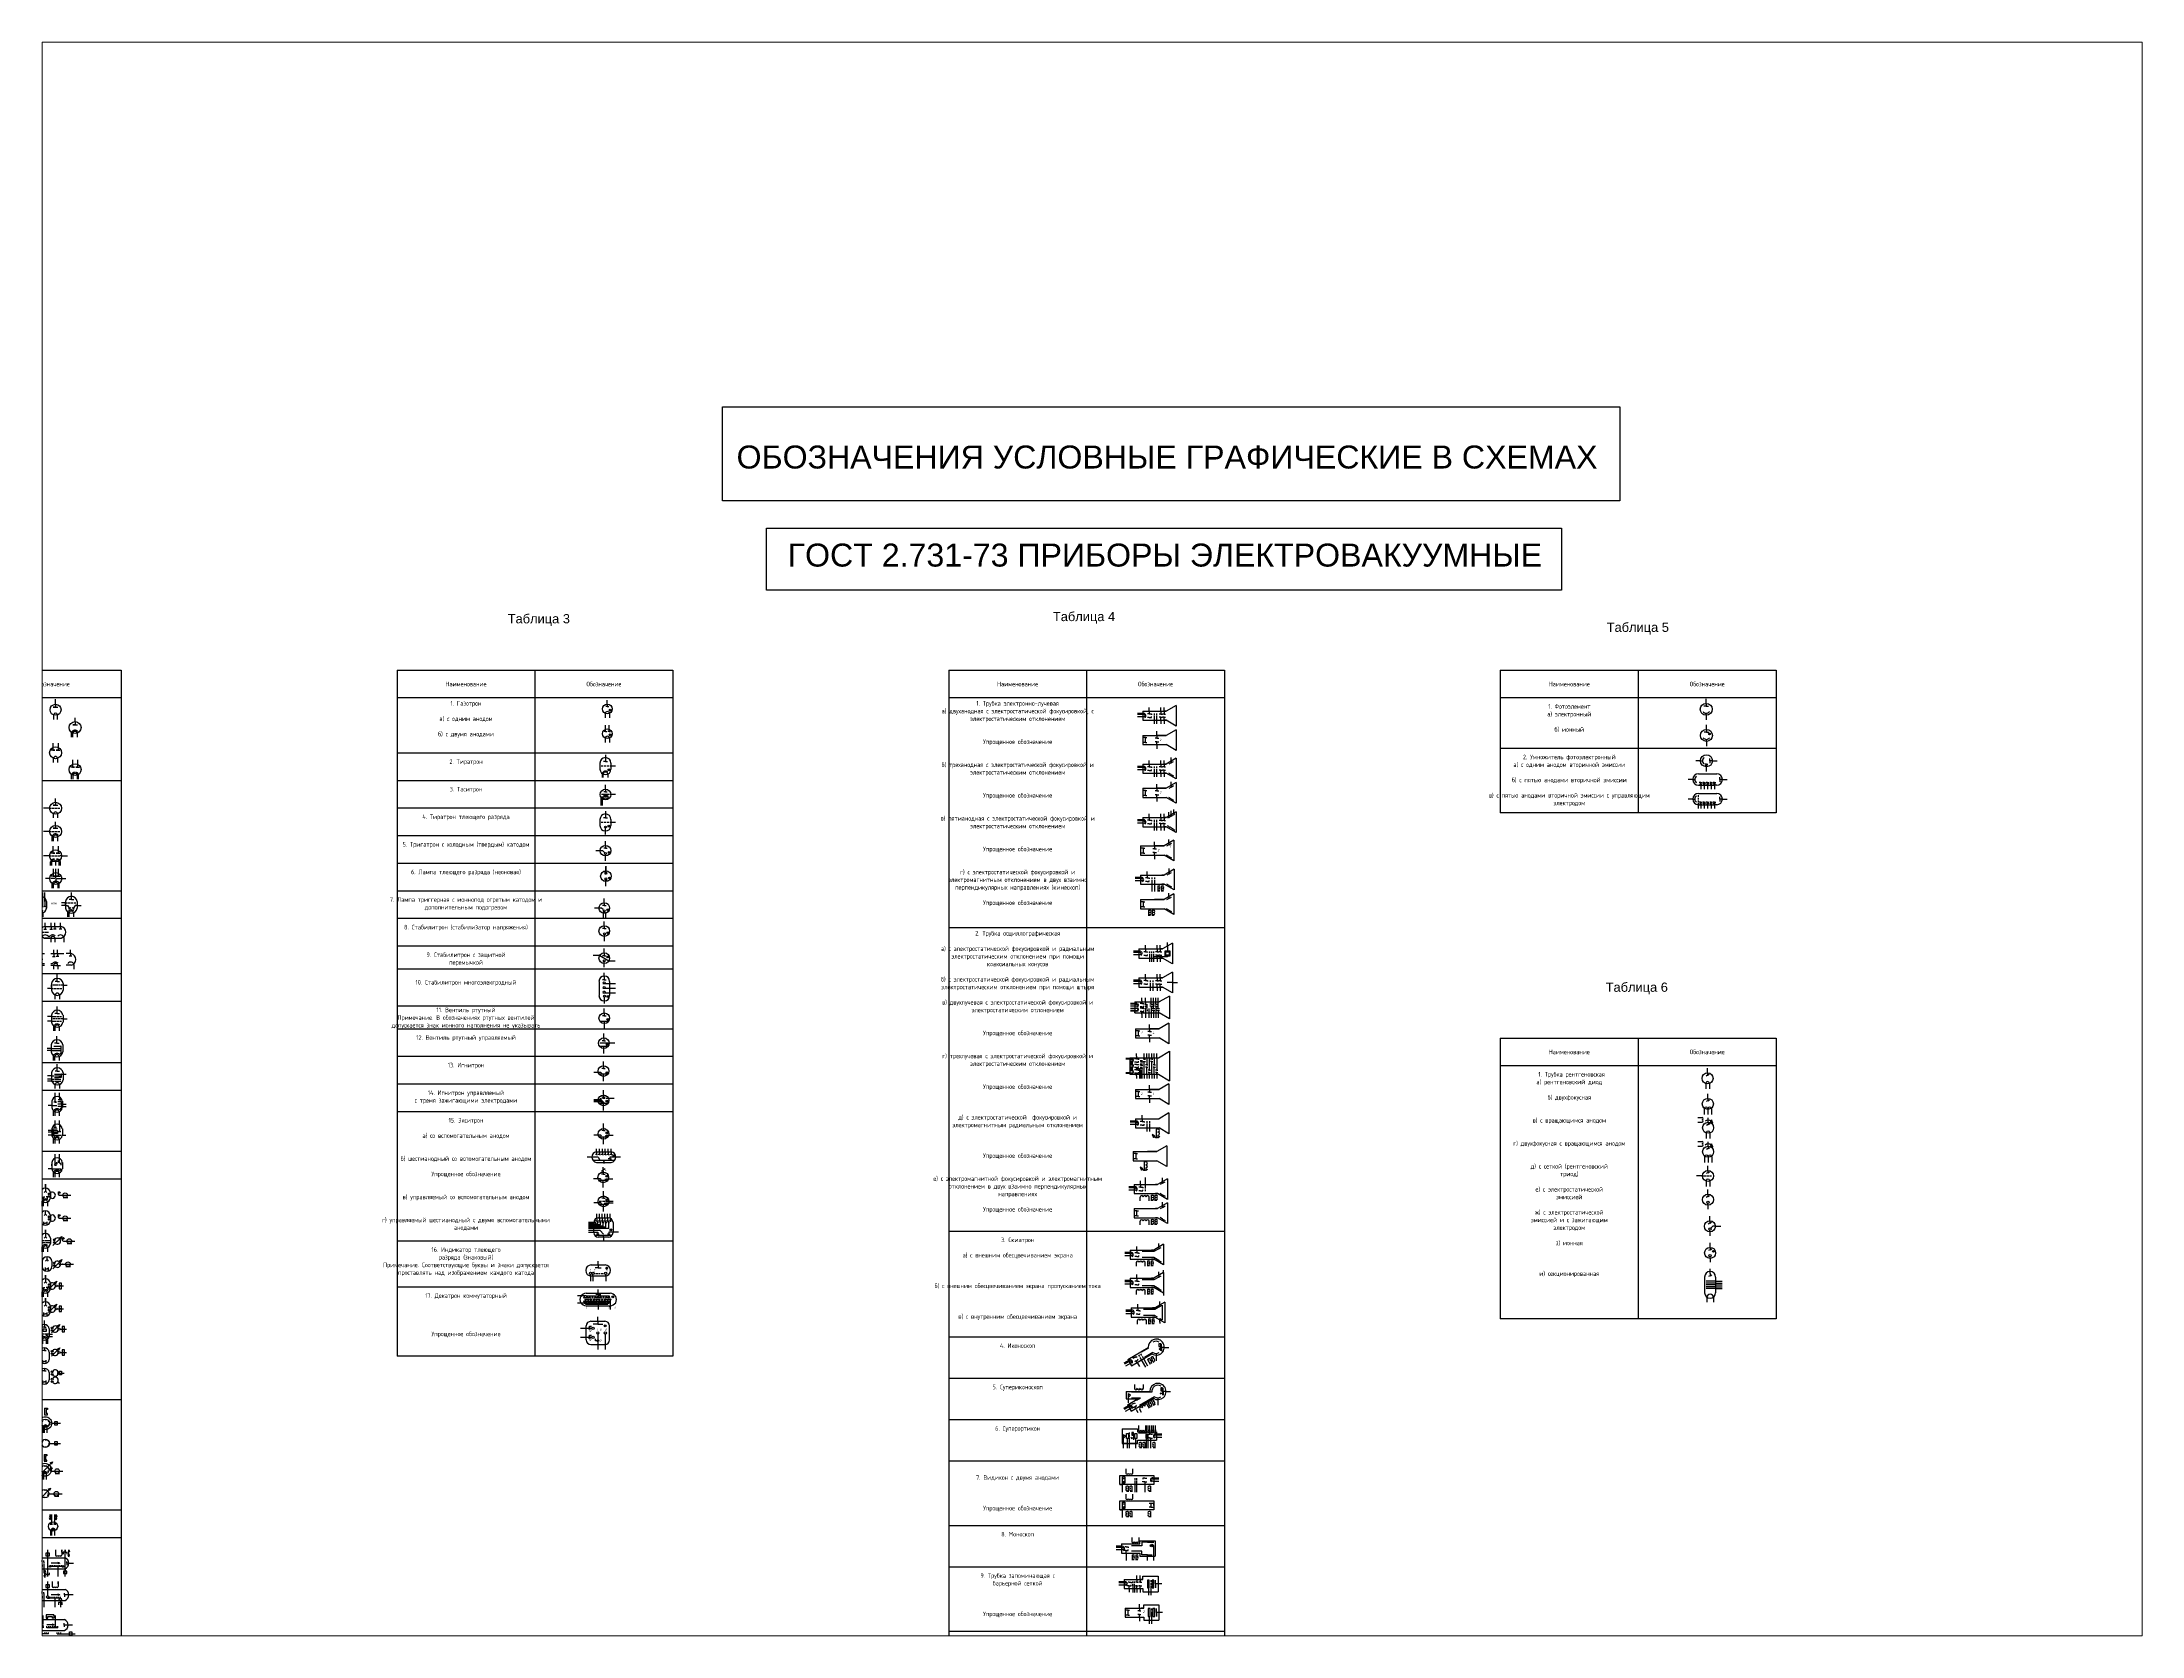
# Paper-space layout 'Лист1' of a CAD drawing. Header units: millimetres. Extents: x 26 to 231, y 20 to 176.
# The model-space entities are those that its viewports show. They can reach past a viewport. Long polylines and large blocks are cut down to what shows.
import ezdxf

# ---------------------------------------------------------------- set-up
doc = ezdxf.new("R2010")
doc.units = ezdxf.units.MM
doc.styles.get("Standard").update_dxf_attribs({"font": 'arial.ttf'})
pattern_1 = [(0, (0, 0), (0, 6.985), [5.08, -1.905]), (90, (0, 0), (-6.985, 4e-16), [5.08, -1.905])]
pattern_2 = [(0, (-0.328, -18.039), (0, 6.985), [5.08, -1.905]), (90, (-0.328, -18.039), (-6.985, 4e-16), [5.08, -1.905])]
pattern_3 = [(0, (0, -18.579), (0, 6.985), [5.08, -1.905]), (90, (0, -18.579), (-6.985, 4e-16), [5.08, -1.905])]

msp = doc.modelspace()

# ---------------------------------------------------------------- hatches: boundary and pattern name
at = {"true_color": 0x000000}
h = msp.add_hatch(color=18, dxfattribs=at)
h.dxf.hatch_style = 1
h.paths.add_polyline_path([(1789, 2023.6, 1), (1791, 2023.6, 1)])
h = msp.add_hatch()
h.set_pattern_fill('ANGLE', color=256)
h.set_pattern_definition([(0, (-683.602, -0.808), (0, 6.985), [5.08, -1.905]), (90, (-683.602, -0.808), (-6.985, 4e-16), [5.08, -1.905])])
h.paths.add_polyline_path([(2411.6, 2011.7, -0.010761), (2411.8, 2011.5), (2412, 2011.5, 0.584546)])
h.paths.add_polyline_path([(2411.8, 2011.5, 0.010761), (2411.6, 2011.7, 0.262191), (2411.5, 2011.5, 0.267949), (2411.7, 2011.3)])
h.paths.add_polyline_path([(2411.8, 2011.5), (2411.7, 2011.3, 0.262191), (2411.9, 2011.3, 0.010761)])
h.paths.add_polyline_path([(2412, 2011.5), (2411.8, 2011.5, -0.010761), (2411.9, 2011.3, 0.273724)])
h = msp.add_hatch(color=18, dxfattribs=at)
h.dxf.hatch_style = 1
h.paths.add_polyline_path([(1789, 1996.7, 1), (1791, 1996.7, 1)])
h = msp.add_hatch()
h.set_pattern_fill('ANGLE', color=256)
h.set_pattern_definition([(0, (-564.516, 65.4206), (0, 6.985), [5.08, -1.905]), (90, (-564.516, 65.4206), (-6.985, 4e-16), [5.08, -1.905])])
h.paths.add_polyline_path([(2412.6, 1989.2, 1), (2412.1, 1989.2, 1)])
h = msp.add_hatch(color=18, dxfattribs=at)
h.dxf.hatch_style = 1
h.paths.add_polyline_path([(2984.8, 1997.7, 1), (2986.8, 1997.7, 1)])
h = msp.add_hatch()
h.set_pattern_fill('ANGLE', color=256)
h.set_pattern_definition([(0, (142.302, 72.771), (0, 6.985), [5.08, -1.905]), (90, (142.302, 72.771), (-6.985, 4e-16), [5.08, -1.905])])
h.paths.add_polyline_path([(3119.5, 1996.6, 1), (3118.9, 1996.6, 1)])
h = msp.add_hatch()
h.set_pattern_fill('ANGLE', color=256)
h.set_pattern_definition([(0, (-3e-12, 19), (0, 6.985), [5.08, -1.905]), (90, (-3e-12, 19), (-6.985, 4e-16), [5.08, -1.905])])
h.paths.add_polyline_path([(3355.1, 2002.7), (3355.1, 2001.7, 0.414214), (3355.6, 2002.2, 0.414214)])
h.paths.add_polyline_path([(3355.1, 2002.7, 0.414214), (3354.6, 2002.2), (3355.1, 2002.2)])
h.paths.add_polyline_path([(3355.1, 2002.2), (3354.6, 2002.2, 0.414214), (3355.1, 2001.7)])
h = msp.add_hatch()
h.set_pattern_fill('ANGLE', color=256)
h.set_pattern_definition(pattern_1)
h.paths.add_polyline_path([(3354.6, 2002.2), (3355.6, 2002.2, 1)])
h.paths.add_polyline_path([(3355.1, 2002.2), (3354.6, 2002.2, 0.414214), (3355.1, 2001.7)])
h.paths.add_polyline_path([(3355.6, 2002.2), (3355.1, 2002.2), (3355.1, 2001.7, 0.414214)])
h.paths.add_polyline_path([(3365.6, 2002.2), (3366.6, 2002.2, 1)])
h.paths.add_polyline_path([(3366.1, 2002.2), (3365.6, 2002.2, 0.414214), (3366.1, 2001.7)])
h.paths.add_polyline_path([(3366.6, 2002.2), (3366.1, 2002.2), (3366.1, 2001.7, 0.414214)])
h = msp.add_hatch()
h.set_pattern_fill('ANGLE', color=256)
h.set_pattern_definition([(0, (10.973, 19), (0, 6.985), [5.08, -1.905]), (90, (10.973, 19), (-6.985, 4e-16), [5.08, -1.905])])
h.paths.add_polyline_path([(3366.1, 2002.7), (3366.1, 2001.7, 0.414214), (3366.6, 2002.2, 0.414214)])
h.paths.add_polyline_path([(3366.1, 2002.7, 0.414214), (3365.6, 2002.2), (3366.1, 2002.2)])
h.paths.add_polyline_path([(3366.1, 2002.2), (3365.6, 2002.2, 0.414214), (3366.1, 2001.7)])
h = msp.add_hatch()
h.set_pattern_fill('ANGLE', color=256)
h.set_pattern_definition(pattern_1)
h.paths.add_polyline_path([(3344.2, 1986.7), (3344.2, 1985.7, 0.414214), (3344.7, 1986.2, 0.414214)])
h.paths.add_polyline_path([(3344.2, 1986.7, 0.414214), (3343.7, 1986.2), (3344.2, 1986.2)])
h.paths.add_polyline_path([(3344.2, 1986.2), (3343.7, 1986.2, 0.414214), (3344.2, 1985.7)])
h = msp.add_hatch()
h.set_pattern_fill('ANGLE', color=256)
h.set_pattern_definition(pattern_1)
h.paths.add_polyline_path([(3355.1, 1983.7), (3355.1, 1982.7, 0.414214), (3355.6, 1983.2, 0.414214)])
h.paths.add_polyline_path([(3355.1, 1983.7, 0.414214), (3354.6, 1983.2), (3355.1, 1983.2)])
h.paths.add_polyline_path([(3355.1, 1983.2), (3354.6, 1983.2, 0.414214), (3355.1, 1982.7)])
h = msp.add_hatch()
h.set_pattern_fill('ANGLE', color=256)
h.set_pattern_definition([(0, (3e-12, -19), (0, 6.985), [5.08, -1.905]), (90, (3e-12, -19), (-6.985, 4e-16), [5.08, -1.905])])
h.paths.add_polyline_path([(3355.1, 1964.7), (3355.1, 1963.7, 0.414214), (3355.6, 1964.2, 0.414214)])
h.paths.add_polyline_path([(3355.1, 1964.7, 0.414214), (3354.6, 1964.2), (3355.1, 1964.2)])
h.paths.add_polyline_path([(3355.1, 1964.2), (3354.6, 1964.2, 0.414214), (3355.1, 1963.7)])
h = msp.add_hatch()
h.set_pattern_fill('ANGLE', color=256)
h.set_pattern_definition(pattern_1)
h.paths.add_polyline_path([(3355.6, 1964.2), (3354.6, 1964.2, 1)])
h.paths.add_polyline_path([(3355.1, 1964.7), (3355.1, 1964.2), (3355.6, 1964.2, 0.414214)])
h.paths.add_polyline_path([(3355.1, 1964.7, 0.414214), (3354.6, 1964.2), (3355.1, 1964.2)])
h.paths.add_polyline_path([(3366.1, 1964.7), (3366.1, 1964.2), (3366.6, 1964.2, 0.414214)])
h.paths.add_polyline_path([(3366.6, 1964.2), (3365.6, 1964.2, 1)])
h.paths.add_polyline_path([(3366.1, 1964.7, 0.414214), (3365.6, 1964.2), (3366.1, 1964.2)])
h = msp.add_hatch()
h.set_pattern_fill('ANGLE', color=256)
h.set_pattern_definition(pattern_1)
h.paths.add_polyline_path([(3366.1, 1980.7), (3366.1, 1979.7, 0.414214), (3366.6, 1980.2, 0.414214)])
h.paths.add_polyline_path([(3366.1, 1980.7, 0.414214), (3365.6, 1980.2), (3366.1, 1980.2)])
h.paths.add_polyline_path([(3366.1, 1980.2), (3365.6, 1980.2, 0.414214), (3366.1, 1979.7)])
h = msp.add_hatch()
h.set_pattern_fill('ANGLE', color=256)
h.set_pattern_definition([(0, (10.973, -19), (0, 6.985), [5.08, -1.905]), (90, (10.973, -19), (-6.985, 4e-16), [5.08, -1.905])])
h.paths.add_polyline_path([(3366.1, 1964.7), (3366.1, 1963.7, 0.414214), (3366.6, 1964.2, 0.414214)])
h.paths.add_polyline_path([(3366.1, 1964.7, 0.414214), (3365.6, 1964.2), (3366.1, 1964.2)])
h.paths.add_polyline_path([(3366.1, 1964.2), (3365.6, 1964.2, 0.414214), (3366.1, 1963.7)])
h = msp.add_hatch()
h.set_pattern_fill('ANGLE', color=256)
h.set_pattern_definition([(0, (75.8975, -20.728), (0, 6.985), [5.08, -1.905]), (90, (75.8975, -20.728), (-6.985, 4e-16), [5.08, -1.905])])
h.paths.add_polyline_path([(3430.5, 1981.5), (3431.5, 1981.5, 1)])
h.paths.add_polyline_path([(3431, 1981.5), (3430.5, 1981.5, 0.414214), (3431, 1981)])
h.paths.add_polyline_path([(3431.5, 1981.5), (3431, 1981.5), (3431, 1981, 0.414214)])
h.paths.add_polyline_path([(3441.5, 1981.5), (3442.5, 1981.5, 1)])
h.paths.add_polyline_path([(3442, 1981.5), (3441.5, 1981.5, 0.414214), (3442, 1981)])
h.paths.add_polyline_path([(3442.5, 1981.5), (3442, 1981.5), (3442, 1981, 0.414214)])
h = msp.add_hatch()
h.set_pattern_fill('ANGLE', color=256)
h.set_pattern_definition(pattern_1)
h.paths.add_polyline_path([(3441.5, 1981.5), (3442, 1981.5), (3442, 1981, 0.414214), (3442.5, 1981.5, 1)])
h.paths.add_polyline_path([(3442, 1981.5), (3441.5, 1981.5, 0.414214), (3442, 1981)])
h = msp.add_hatch(color=18, dxfattribs=at)
h.dxf.hatch_style = 1
h.paths.add_polyline_path([(1787.8, 1958.8, 1), (1789.8, 1958.8, 1)])
h = msp.add_hatch()
h.set_pattern_fill('ANGLE', color=256)
h.set_pattern_definition(pattern_1)
h.paths.add_polyline_path([(2956.5, 1924.3, 0.262191), (2956.4, 1924, 0.267949), (2956.5, 1923.8), (2956.7, 1924, 0.010761)])
h.paths.add_polyline_path([(2956.5, 1924.3, -0.010761), (2956.7, 1924), (2956.9, 1924, 0.584546)])
h.paths.add_polyline_path([(2956.9, 1924), (2956.7, 1924, -0.010761), (2956.8, 1923.8, 0.273724)])
h.paths.add_polyline_path([(2956.7, 1924), (2956.5, 1923.8, 0.262191), (2956.8, 1923.8, 0.010761)])
h = msp.add_hatch()
h.set_pattern_fill('ANGLE', color=256)
h.set_pattern_definition(pattern_1)
h.paths.add_polyline_path([(2977.2, 1924.3), (2977.2, 1924, -0.010761), (2977.3, 1923.8, 0.273724), (2977.4, 1924, 0.414214)])
h.paths.add_polyline_path([(2977.2, 1924.3, 0.13713), (2977, 1924.3, -0.010761), (2977.2, 1924)])
h.paths.add_polyline_path([(2977, 1924.3, 0.262191), (2976.9, 1924, 0.267949), (2977, 1923.8), (2977.2, 1924, 0.010761)])
h.paths.add_polyline_path([(2977.2, 1924), (2977, 1923.8, 0.262191), (2977.3, 1923.8, 0.010761)])
h = msp.add_hatch(color=18, dxfattribs=at)
h.dxf.hatch_style = 1
h.paths.add_polyline_path([(1787.8, 1897.5, 1), (1789.8, 1897.5, 1)])
h = msp.add_hatch()
h.set_pattern_fill('ANGLE', color=256)
h.set_pattern_definition(pattern_2)
h.paths.add_polyline_path([(2956.2, 1906.2, 0.262191), (2956.1, 1906, 0.267949), (2956.2, 1905.8), (2956.3, 1906, 0.010761)])
h.paths.add_polyline_path([(2956.2, 1906.2, -0.010761), (2956.3, 1906), (2956.6, 1906, 0.584546)])
h.paths.add_polyline_path([(2956.6, 1906), (2956.3, 1906, -0.010761), (2956.5, 1905.8, 0.273724)])
h.paths.add_polyline_path([(2956.3, 1906), (2956.2, 1905.8, 0.262191), (2956.5, 1905.8, 0.010761)])
h = msp.add_hatch()
h.set_pattern_fill('ANGLE', color=256)
h.set_pattern_definition(pattern_2)
h.paths.add_polyline_path([(2976.8, 1906.3), (2976.8, 1906, -0.010761), (2977, 1905.8, 0.273724), (2977.1, 1906, 0.414214)])
h.paths.add_polyline_path([(2976.8, 1906.3, 0.13713), (2976.7, 1906.2, -0.010761), (2976.8, 1906)])
h.paths.add_polyline_path([(2976.7, 1906.2, 0.262191), (2976.6, 1906, 0.267949), (2976.7, 1905.8), (2976.8, 1906, 0.010761)])
h.paths.add_polyline_path([(2976.8, 1906), (2976.7, 1905.8, 0.262191), (2977, 1905.8, 0.010761)])
h = msp.add_hatch()
h.set_pattern_fill('ANGLE', color=256)
h.set_pattern_definition([(0, (2.027, -20.98), (0, 6.985), [5.08, -1.905]), (90, (2.027, -20.98), (-6.985, 4e-16), [5.08, -1.905])])
h.paths.add_polyline_path([(2979.2, 1903.3), (2979.2, 1903.1, -0.010761), (2979.3, 1902.8, 0.273724), (2979.4, 1903.1, 0.414214)])
h.paths.add_polyline_path([(2979.2, 1903.3, 0.13713), (2979, 1903.3, -0.010761), (2979.2, 1903.1)])
h.paths.add_polyline_path([(2979, 1903.3, 0.262191), (2978.9, 1903.1, 0.267949), (2979.1, 1902.8), (2979.2, 1903.1, 0.010761)])
h.paths.add_polyline_path([(2979.2, 1903.1), (2979.1, 1902.8, 0.262191), (2979.3, 1902.8, 0.010761)])
h = msp.add_hatch()
h.set_pattern_fill('ANGLE', color=256)
h.set_pattern_definition(pattern_1)
h.paths.add_polyline_path([(2979.2, 1903.3, -0.010761), (2979.2, 1903.1), (2979.4, 1903.1, 0.420531)])
h.paths.add_polyline_path([(2979.2, 1903.3, 0.407924), (2978.9, 1903.1, 0.407924), (2979.2, 1902.8, 0.021524)])
h.paths.add_polyline_path([(2979.4, 1903.1), (2979.2, 1903.1, -0.010761), (2979.2, 1902.8, 0.420531)])
h = msp.add_hatch(color=18, dxfattribs=at)
h.dxf.hatch_style = 1
h.paths.add_polyline_path([(1787.9, 1868.8, 1), (1789.9, 1868.8, 1)])
h = msp.add_hatch(color=18, dxfattribs=at)
h.dxf.hatch_style = 1
h.paths.add_polyline_path([(1788.3, 1841.1, 1), (1790.3, 1841.1, 1)])
h = msp.add_hatch(color=18, dxfattribs=at)
h.dxf.hatch_style = 1
h.paths.add_polyline_path([(1788.5, 1806.4, 1), (1786.5, 1806.4, 1)])
h = msp.add_hatch(color=18, dxfattribs=at)
h.dxf.hatch_style = 1
h.paths.add_polyline_path([(1788.6, 1781.4, 1), (1786.6, 1781.4, 1)])
h = msp.add_hatch(color=18, dxfattribs=at)
h.dxf.hatch_style = 1
h.paths.add_polyline_path([(1788.6, 1755.2, 1), (1786.6, 1755.2, 1)])
h = msp.add_hatch(color=18, dxfattribs=at)
h.dxf.hatch_style = 1
h.paths.add_polyline_path([(1788.6, 1712.3, 1), (1786.6, 1712.3, 1)])
h = msp.add_hatch(color=18, dxfattribs=at)
h.dxf.hatch_style = 1
h.paths.add_polyline_path([(1788.6, 1687.4, 1), (1786.6, 1687.4, 1)])
h = msp.add_hatch()
h.set_pattern_fill('ANGLE', color=256)
h.set_pattern_definition(pattern_3)
h.paths.add_polyline_path([(2183.3, 1676.3, -0.010761), (2183.4, 1676.1), (2183.7, 1676.1, 0.584546)])
h.paths.add_polyline_path([(2183.3, 1676.3, 0.262191), (2183.2, 1676.1, 0.267949), (2183.3, 1675.8), (2183.4, 1676.1, 0.010761)])
h.paths.add_polyline_path([(2183.4, 1676.1), (2183.3, 1675.8, 0.262191), (2183.5, 1675.8, 0.010761)])
h.paths.add_polyline_path([(2183.7, 1676.1), (2183.4, 1676.1, -0.010761), (2183.5, 1675.8, 0.273724)])
h.paths.add_polyline_path([(2203.9, 1676.3, 0.13713), (2203.8, 1676.3, -0.010761), (2203.9, 1676.1)])
h.paths.add_polyline_path([(2203.8, 1676.3, 0.262191), (2203.6, 1676.1, 0.267949), (2203.8, 1675.8), (2203.9, 1676.1, 0.010761)])
h.paths.add_polyline_path([(2203.9, 1676.1), (2203.8, 1675.8, 0.262191), (2204, 1675.8, 0.010761)])
h.paths.add_polyline_path([(2203.9, 1676.3), (2203.9, 1676.1, -0.010761), (2204, 1675.8, 0.273724), (2204.1, 1676.1, 0.414214)])
h = msp.add_hatch(color=18, dxfattribs=at)
h.dxf.hatch_style = 1
h.paths.add_polyline_path([(1788, 1660, 1), (1786, 1660, 1)])
h = msp.add_hatch(color=18, dxfattribs=at)
h.dxf.hatch_style = 1
h.paths.add_polyline_path([(1787.6, 1629.4, 1), (1785.6, 1629.4, 1)])
h = msp.add_hatch()
h.set_pattern_fill('ANGLE', color=256)
h.set_pattern_definition(pattern_3)
h.paths.add_polyline_path([(2155.3, 1643), (2155, 1643, -0.010761), (2155, 1642.8, 0.420531)])
h.paths.add_polyline_path([(2155, 1643.3, -0.010761), (2155, 1643), (2155.3, 1643, 0.420531)])
h.paths.add_polyline_path([(2155, 1643.3, 0.407924), (2154.8, 1643, 0.407924), (2155, 1642.8, 0.021524)])
h = msp.add_hatch(color=18, dxfattribs=at)
h.dxf.hatch_style = 1
h.paths.add_polyline_path([(1787.6, 1598.5, 1), (1785.6, 1598.5, 1)])
h = msp.add_hatch(color=18, dxfattribs=at)
h.dxf.hatch_style = 1
h.paths.add_polyline_path([(2989.3, 1574.7), (2987.9, 1578), (2987.7, 1576.7), (2986.6, 1576.5)])
h = msp.add_hatch(color=18, dxfattribs=at)
h.dxf.hatch_style = 1
h.paths.add_polyline_path([(1787.6, 1564.1, 1), (1785.6, 1564.1, 1)])
h = msp.add_hatch(color=18, dxfattribs=at)
h.dxf.hatch_style = 1
h.paths.add_polyline_path([(2379.6, 1562.2), (2381.1, 1558.9), (2381.3, 1560.2), (2382.4, 1560.4)])
h = msp.add_hatch(color=18, dxfattribs=at)
h.dxf.hatch_style = 1
h.paths.add_polyline_path([(1795.2, 1539.2, 1), (1793.2, 1539.2, 1)])
h = msp.add_hatch(color=18, dxfattribs=at)
h.dxf.hatch_style = 1
h.paths.add_polyline_path([(2989.3, 1548.7), (2987.9, 1552), (2987.7, 1550.7), (2986.6, 1550.4)])
h = msp.add_hatch(color=18, dxfattribs=at)
h.dxf.hatch_style = 1
h.paths.add_polyline_path([(1785.4, 1516.9, 1), (1787.4, 1516.9, 1)])
h = msp.add_hatch(color=18, dxfattribs=at)
h.dxf.hatch_style = 1
h.paths.add_polyline_path([(2366.6, 1526.6), (2368, 1523.3), (2368.2, 1524.6), (2369.3, 1524.8)])
h = msp.add_hatch(color=18, dxfattribs=at)
h.dxf.hatch_style = 1
h.paths.add_polyline_path([(1179.1, 1497.6, 1), (1181, 1497.6, 1)])
h.paths.add_polyline_path([(1179.1, 1494.9, 1), (1181, 1494.9, 1)])
h = msp.add_hatch(color=18, dxfattribs=at)
h.dxf.hatch_style = 1
h.paths.add_polyline_path([(1191.9, 1499.1, 1), (1190, 1499.1, 1)])
h = msp.add_hatch(color=18, dxfattribs=at)
h.dxf.hatch_style = 1
h.paths.add_polyline_path([(1787.6, 1491.3, 1), (1785.6, 1491.3, 1)])
h = msp.add_hatch(color=18, dxfattribs=at)
h.dxf.hatch_style = 1
h.paths.add_polyline_path([(1179.1, 1472.7, 1), (1181, 1472.7, 1)])
h.paths.add_polyline_path([(1179.1, 1470, 1), (1181, 1470, 1)])
h = msp.add_hatch(color=18, dxfattribs=at)
h.dxf.hatch_style = 1
h.paths.add_polyline_path([(1191.9, 1474.2, 1), (1190, 1474.2, 1)])
h = msp.add_hatch(color=18, dxfattribs=at)
h.dxf.hatch_style = 1
h.paths.add_polyline_path([(1184.7, 1447.7, 1), (1186.6, 1447.7, 1)])
h.paths.add_polyline_path([(1184.7, 1444.9, 1), (1186.6, 1444.9, 1)])
h = msp.add_hatch(color=18, dxfattribs=at)
h.dxf.hatch_style = 1
h.paths.add_polyline_path([(1192.5, 1449.9), (1192.5, 1448.6), (1193.9, 1451.3), (1191.2, 1450)])
h = msp.add_hatch(color=18, dxfattribs=at)
h.dxf.hatch_style = 1
h.paths.add_polyline_path([(1196.3, 1449.2, 1), (1194.4, 1449.2, 1)])
h = msp.add_hatch(color=18, dxfattribs=at)
h.dxf.hatch_style = 1
h.paths.add_polyline_path([(1790, 1458.5, 1), (1792, 1458.5, 1)])
h = msp.add_hatch(color=18, dxfattribs=at)
h.dxf.hatch_style = 1
h.paths.add_polyline_path([(1184.7, 1422.6, 1), (1186.6, 1422.6, 1)])
h.paths.add_polyline_path([(1184.7, 1419.8, 1), (1186.6, 1419.8, 1)])
h = msp.add_hatch(color=18, dxfattribs=at)
h.dxf.hatch_style = 1
h.paths.add_polyline_path([(1192.5, 1424.8), (1192.5, 1423.5), (1193.9, 1426.2), (1191.2, 1424.8)])
h = msp.add_hatch(color=18, dxfattribs=at)
h.dxf.hatch_style = 1
h.paths.add_polyline_path([(1785.3, 1416.9, 1), (1787.3, 1416.9, 1)])
h = msp.add_hatch(color=18, dxfattribs=at)
h.dxf.hatch_style = 1
h.paths.add_polyline_path([(2989.1, 1435.2, 1), (2991.1, 1435.2, 1)])
h = msp.add_hatch(color=18, dxfattribs=at)
h.dxf.hatch_style = 1
h.paths.add_polyline_path([(1179.1, 1399, 1), (1181, 1399, 1)])
h.paths.add_polyline_path([(1179.1, 1396.2, 1), (1181, 1396.2, 1)])
h = msp.add_hatch(color=18, dxfattribs=at)
h.dxf.hatch_style = 1
h.paths.add_polyline_path([(1186.9, 1401.2), (1187, 1399.9), (1188.3, 1402.6), (1185.6, 1401.2)])
h = msp.add_hatch(color=18, dxfattribs=at)
h.dxf.hatch_style = 1
h.paths.add_polyline_path([(1179.1, 1374, 1), (1181, 1374, 1)])
h.paths.add_polyline_path([(1179.1, 1371.2, 1), (1181, 1371.2, 1)])
h = msp.add_hatch(color=18, dxfattribs=at)
h.dxf.hatch_style = 1
h.paths.add_polyline_path([(1186.9, 1376.2), (1187, 1374.9), (1188.3, 1377.6), (1185.6, 1376.2)])
h = msp.add_hatch(color=18, dxfattribs=at)
h.dxf.hatch_style = 1
h.paths.add_polyline_path([(1792.1, 1385.8, 1), (1794.1, 1385.8, 1)])
h = msp.add_hatch(color=18, dxfattribs=at)
h.dxf.hatch_style = 1
h.paths.add_polyline_path([(1167.6, 1347.9), (1167.6, 1346.6), (1169, 1349.3), (1166.3, 1347.9)])
h = msp.add_hatch(color=18, dxfattribs=at)
h.dxf.hatch_style = 1
h.paths.add_polyline_path([(1182.2, 1351.9, 1), (1184.1, 1351.9, 1)])
h.paths.add_polyline_path([(1184.1, 1349.2, 1), (1182.2, 1349.2, 1)])
h.paths.add_polyline_path([(1184.1, 1326.6, 1), (1182.2, 1326.6, 1)])
h.paths.add_polyline_path([(1184.1, 1323.9, 1), (1182.2, 1323.9, 1)])
h.paths.add_polyline_path([(1182.2, 1304.3, 1), (1184.1, 1304.3, 1)])
h.paths.add_polyline_path([(1184.1, 1301.5, 1), (1182.2, 1301.5, 1)])
h = msp.add_hatch(color=18, dxfattribs=at)
h.dxf.hatch_style = 1
h.paths.add_polyline_path([(1190, 1354.2), (1190.1, 1352.9), (1191.4, 1355.6), (1188.8, 1354.2)])
h = msp.add_hatch(color=18, dxfattribs=at)
h.dxf.hatch_style = 1
h.paths.add_polyline_path([(1766.7, 1351.4, 1), (1768.7, 1351.4, 1)])
h = msp.add_hatch(color=18, dxfattribs=at)
h.dxf.hatch_style = 1
h.paths.add_polyline_path([(1783.7, 1354.1, 1), (1785.7, 1354.1, 1)])
h = msp.add_hatch(color=18, dxfattribs=at)
h.dxf.hatch_style = 1
h.paths.add_polyline_path([(1166.2, 1345.6, 1), (1168.1, 1345.6, 1)])
h.paths.add_polyline_path([(1166.2, 1342.9, 1), (1168.1, 1342.9, 1)])
h = msp.add_hatch(color=18, dxfattribs=at)
h.dxf.hatch_style = 1
h.paths.add_polyline_path([(1190, 1328.9), (1190.1, 1327.5), (1191.4, 1330.3), (1188.8, 1328.9)])
h = msp.add_hatch(color=18, dxfattribs=at)
h.dxf.hatch_style = 1
h.paths.add_polyline_path([(1766.7, 1341.6, 1), (1768.7, 1341.6, 1)])
h = msp.add_hatch(color=18, dxfattribs=at)
h.dxf.hatch_style = 1
h.paths.add_polyline_path([(1777.7, 1338, 1), (1775.7, 1338, 1)])
h = msp.add_hatch(color=18, dxfattribs=at)
h.dxf.hatch_style = 1
h.paths.add_polyline_path([(1166.2, 1320.3, 1), (1168.1, 1320.3, 1)])
h.paths.add_polyline_path([(1166.2, 1317.6, 1), (1168.1, 1317.6, 1)])
h = msp.add_hatch(color=18, dxfattribs=at)
h.dxf.hatch_style = 1
h.paths.add_polyline_path([(1167.6, 1322.6), (1167.6, 1321.2), (1169, 1324), (1166.3, 1322.6)])
h = msp.add_hatch(color=18, dxfattribs=at)
h.dxf.hatch_style = 1
h.paths.add_polyline_path([(1166.2, 1298, 1), (1168.1, 1298, 1)])
h.paths.add_polyline_path([(1166.2, 1295.2, 1), (1168.1, 1295.2, 1)])
h = msp.add_hatch(color=18, dxfattribs=at)
h.dxf.hatch_style = 1
h.paths.add_polyline_path([(1183.7, 1206.2), (1181.2, 1205.2), (1182.6, 1205.1), (1182.6, 1203.7)])
h.paths.add_polyline_path([(1181.3, 1177.7), (1178.8, 1176.6), (1180.2, 1176.5), (1180.2, 1175.2)])
h = msp.add_hatch(color=18, dxfattribs=at)
h.dxf.hatch_style = 1
h.paths.add_polyline_path([(1183.1, 1199.2, 1), (1181.2, 1199.2, 1)])
h = msp.add_hatch(color=18, dxfattribs=at)
h.dxf.hatch_style = 1
h.paths.add_polyline_path([(1180.9, 1148.9), (1180.2, 1146.6), (1180.9, 1147.2), (1181.7, 1146.6)])
h = msp.add_hatch(color=18, dxfattribs=at)
h.dxf.hatch_style = 1
h.paths.add_polyline_path([(1181.7, 1145.6), (1180.9, 1145.1), (1180.2, 1145.6), (1180.9, 1143.3)])
h = msp.add_hatch(color=18, dxfattribs=at)
h.dxf.hatch_style = 1
h.paths.add_polyline_path([(1187.4, 1148.9), (1186.7, 1146.6), (1187.4, 1147.2), (1188.2, 1146.6)])
h = msp.add_hatch(color=18, dxfattribs=at)
h.dxf.hatch_style = 1
h.paths.add_polyline_path([(1187.4, 1143.3), (1188.2, 1145.6), (1187.4, 1145.1), (1186.7, 1145.6)])
h = msp.add_hatch(color=18, dxfattribs=at)
h.dxf.hatch_style = 1
h.paths.add_polyline_path([(1191.7, 1096.1), (1189.4, 1096.9), (1190, 1096.1), (1189.4, 1095.4)])
h = msp.add_hatch(color=18, dxfattribs=at)
h.dxf.hatch_style = 1
h.paths.add_polyline_path([(1201.3, 1110.8), (1200.6, 1108.5), (1201.3, 1109.1), (1202.1, 1108.5)])
h = msp.add_hatch(color=18, dxfattribs=at)
h.dxf.hatch_style = 1
h.paths.add_polyline_path([(1201.3, 1103), (1202.1, 1105.3), (1201.3, 1104.7), (1200.6, 1105.3)])
h = msp.add_hatch(color=18, dxfattribs=at)
h.dxf.hatch_style = 1
h.paths.add_polyline_path([(1175.3, 1088.5), (1174.6, 1086.2), (1175.3, 1086.8), (1176.1, 1086.2)])
h = msp.add_hatch(color=18, dxfattribs=at)
h.dxf.hatch_style = 1
h.paths.add_polyline_path([(1175.3, 1080.7), (1176.1, 1083), (1175.3, 1082.4), (1174.6, 1083)])
h = msp.add_hatch(color=18, dxfattribs=at)
h.dxf.hatch_style = 1
h.paths.add_polyline_path([(1179.8, 1092.6, 1), (1181.7, 1092.6, 1)])
h.paths.add_polyline_path([(1195.6, 1092.6, 1), (1193.7, 1092.6, 1)])
h = msp.add_hatch(color=18, dxfattribs=at)
h.dxf.hatch_style = 1
h.paths.add_polyline_path([(1191.7, 1061.8), (1189.4, 1062.5), (1190, 1061.8), (1189.4, 1061)])
h = msp.add_hatch(color=18, dxfattribs=at)
h.dxf.hatch_style = 1
h.paths.add_polyline_path([(1185.5, 1029), (1183.2, 1029.7), (1183.8, 1029), (1183.2, 1028.2)])

# ---------------------------------------------------------------- linework, layer by layer
for p, q in [((958.3, 2066.9), (1258.3, 2066.9)), ((1258.3, 2066.9), (1258.3, 207.2)), ((1558.3, 2066.9), (1858.3, 2066.9)), ((1558.3, 2066.9), (1558.3, 1321.3)), ((1708.3, 2066.9), (1708.3, 1321.3)), ((1858.3, 2066.9), (1858.3, 1321.3)), ((2158.3, 2066.9), (2458.3, 2066.9)), ((2158.3, 2066.9), (2158.3, 658.9)), ((2308.3, 2066.9), (2308.3, 658.9)), ((2458.3, 2066.9), (2458.3, 658.9)), ((2758.3, 2066.9), (3058.3, 2066.9)), ((2758.3, 2066.9), (2758.3, 1911.9)), ((2908.3, 2066.9), (2908.3, 1911.9)), ((3058.3, 2066.9), (3058.3, 1911.9)), ((1258.3, 2036.9), (958.3, 2036.9)), ((1186.9, 2030), (1186.9, 2035.5)), ((1858.3, 2036.9), (1558.3, 2036.9)), ((1787, 2030.1), (1787, 2034.4)), ((2458.3, 2036.9), (2158.3, 2036.9)), ((3058.3, 2036.9), (2758.3, 2036.9)), ((2982.2, 2031), (2982.2, 2036)), ((1186.9, 2027), (1184.4, 2027)), ((1184.4, 2027), (1189.4, 2027)), ((1184.9, 2013.3), (1184.9, 2018.4)), ((1186.9, 2030), (1186.9, 2027)), ((1188.9, 2013.3), (1188.9, 2018.4)), ((1208.1, 2011.1), (1208.1, 2015.1)), ((1208.1, 2011.1), (1208.1, 2007.8)), ((1784.5, 2019.6), (1784.5, 2015.4)), ((1787, 2027.4), (1785.3, 2027.4)), ((1787, 2030.1), (1787, 2027.4)), ((1787, 2027.4), (1788.8, 2027.4)), ((1789.5, 2019.6), (1789.5, 2015.4)), ((2370.3, 2020.1), (2363.5, 2020.1)), ((2370.3, 2018.8), (2363.5, 2018.8)), ((2370.3, 2016.3), (2363.5, 2016.3)), ((2369.3, 2022.6), (2395, 2022.6)), ((2369.3, 2022.6), (2369.3, 2012.6)), ((2369.3, 2022.6), (2376.5, 2022.6)), ((2369.3, 2012.6), (2395, 2012.6)), ((2376.5, 2019.6), (2374.5, 2019.6)), ((2376.5, 2019.6), (2374.5, 2019.6)), ((2376.5, 2015.6), (2374.5, 2015.6)), ((2376.5, 2022.6), (2376.5, 2026.6)), ((2376.5, 2022.6), (2376.5, 2019.6)), ((2376.5, 2019.6), (2378.8, 2019.6)), ((2376.5, 2019.6), (2378.8, 2019.6)), ((2376.5, 2015.6), (2378.8, 2015.6)), ((2378.8, 2019.6), (2378.8, 2018.6)), ((2378.8, 2019.6), (2378.8, 2018.6)), ((2378.8, 2015.6), (2378.8, 2016.6)), ((2381.8, 2019.9), (2381.8, 2017.9)), ((2381.8, 2016.9), (2381.8, 2008.6)), ((2384.5, 2019.9), (2384.5, 2017.9)), ((2384.5, 2016.9), (2384.5, 2008.6)), ((2389, 2019.3), (2387.3, 2019.3)), ((2389, 2015.8), (2387.3, 2015.8)), ((2389, 2022.6), (2389, 2026.6)), ((2389, 2022.6), (2389, 2019.3)), ((2389, 2019.3), (2390.8, 2019.3)), ((2389, 2012.6), (2389, 2015.8)), ((2389, 2015.8), (2390.8, 2015.8)), ((2389, 2012.6), (2389, 2008.6)), ((2392.5, 2019.3), (2390.8, 2019.3)), ((2392.5, 2015.8), (2390.8, 2015.8)), ((2392.5, 2022.6), (2392.5, 2026.6)), ((2395, 2022.6), (2392.5, 2022.6)), ((2392.5, 2022.6), (2392.5, 2019.3)), ((2392.5, 2019.3), (2394.3, 2019.3)), ((2392.5, 2012.6), (2392.5, 2015.8)), ((2392.5, 2015.8), (2394.3, 2015.8)), ((2395, 2012.6), (2392.5, 2012.6)), ((2392.5, 2012.6), (2392.5, 2008.6)), ((2405.8, 2028.8), (2395, 2022.6)), ((2405.8, 2006.3), (2395, 2012.6)), ((2405.8, 2028.8), (2405.8, 2006.3)), ((2982.2, 2028), (2979.7, 2028)), ((2982.2, 2031), (2982.2, 2028)), ((2982.2, 2028), (2984.7, 2028)), ((2982.2, 2018), (2982.2, 2020.3)), ((2982.2, 2018), (2982.2, 2013)), ((1184.1, 1987.8), (1184.1, 1980.1)), ((1189.6, 1987.8), (1189.6, 1980.1)), ((1204.3, 1994.1), (1204.3, 1999.3)), ((1208.1, 2007.8), (1205.6, 2007.8)), ((1205.6, 2007.8), (1210.6, 2007.8)), ((1205.8, 1994.1), (1205.8, 1998.5)), ((1210.3, 1998.5), (1210.3, 1994.1)), ((1785, 2000.4), (1783.5, 2000.4)), ((1784.5, 1992.7), (1784.5, 1988.4)), ((1785, 2000.4), (1785, 2007.4)), ((1785, 2000.4), (1786.5, 2000.4)), ((1789, 2000.4), (1787.5, 2000.4)), ((1789, 2000.4), (1789, 2007.4)), ((1789, 2000.4), (1790.5, 2000.4)), ((1789.5, 1992.7), (1789.5, 1988.4)), ((2369.3, 1996.1), (2395, 1996.1)), ((2369.3, 1996.1), (2369.3, 1986.1)), ((2372.5, 1993.8), (2369.3, 1993.8)), ((2372.5, 1988.3), (2369.3, 1988.3)), ((2372.5, 1988.3), (2372.5, 1993.8)), ((2372.5, 1993.8), (2374, 1993.8)), ((2372.5, 1988.3), (2374, 1988.3)), ((2384.8, 1993.1), (2382.8, 1993.1)), ((2384.8, 1989.1), (2382.8, 1989.1)), ((2384.8, 1996.1), (2384.8, 2000.6)), ((2395, 1996.1), (2384.8, 1996.1)), ((2384.8, 1996.1), (2384.8, 1993.1)), ((2384.8, 1993.1), (2386.8, 1993.1)), ((2384.8, 1986.1), (2384.8, 1989.1)), ((2384.8, 1989.1), (2386.8, 1989.1)), ((2405.8, 2002.3), (2395, 1996.1)), ((2405.8, 2002.3), (2405.8, 1979.8)), ((2982.5, 1999.6), (2980, 1999.6)), ((2982.5, 2002.6), (2982.5, 2007.6)), ((2982.5, 2002.6), (2982.5, 1999.6)), ((2982.5, 1999.6), (2985, 1999.6)), ((2982.5, 1989.6), (2982.5, 1991.8)), ((2982.5, 1989.6), (2982.5, 1984.6)), ((1186.1, 1980.1), (1182.1, 1980.1)), ((1184.1, 1980.1), (1186.1, 1980.1)), ((1184.6, 1966.8), (1184.6, 1971.2)), ((1189.6, 1980.1), (1187.6, 1980.1)), ((1187.6, 1980.1), (1191.6, 1980.1)), ((1189.1, 1971.2), (1189.1, 1966.8)), ((1205.4, 1969.4), (1205.4, 1961.7)), ((1210.9, 1969.4), (1210.9, 1961.7)), ((1858.3, 1976.9), (1558.3, 1976.9)), ((1779, 1966), (1779, 1959.5)), ((1785, 1967.9), (1782.8, 1967.9)), ((1785, 1975), (1785, 1967.9)), ((1785, 1967.9), (1787.3, 1967.9)), ((1791, 1966), (1791, 1959.5)), ((2369.3, 1986.1), (2395, 1986.1)), ((2369.3, 1965), (2395, 1965)), ((2369.3, 1965), (2369.3, 1955)), ((2369.3, 1965), (2376.5, 1965)), ((2376.5, 1965), (2376.5, 1969)), ((2376.5, 1965), (2376.5, 1962)), ((2384.8, 1986.1), (2384.8, 1981.6)), ((2389, 1965), (2389, 1969)), ((2389, 1965), (2389, 1961.8)), ((2392.5, 1965), (2392.5, 1969)), ((2395, 1965), (2392.5, 1965)), ((2392.5, 1965), (2392.5, 1961.8)), ((2405.8, 1979.8), (2395, 1986.1)), ((2405.8, 1971.3), (2395, 1965)), ((2400.4, 1966.4), (2397.8, 1964.9)), ((2400.4, 1968.2), (2400.4, 1972.2)), ((2400.4, 1968.2), (2400.4, 1966.4)), ((2400.4, 1966.4), (2403, 1967.9)), ((2405.8, 1971.3), (2405.8, 1948.8)), ((2405.8, 1971.3), (2405.8, 1969.8)), ((2405.8, 1971.3), (2405.8, 1969.5)), ((3058.3, 1981.9), (2758.3, 1981.9)), ((2976, 1968.5), (2971, 1968.5)), ((2976, 1968.5), (2978.3, 1968.5)), ((2982.5, 1964.8), (2981, 1964.8)), ((2982.5, 1962.8), (2982.5, 1964.8)), ((2982.5, 1964.8), (2984, 1964.8)), ((2986, 1968.5), (2986, 1971)), ((2989, 1968.5), (2986, 1968.5)), ((2986, 1968.5), (2986, 1966)), ((2989, 1968.5), (2994, 1968.5)), ((1258.3, 1946.9), (958.3, 1946.9)), ((1207.4, 1961.7), (1203.4, 1961.7)), ((1204.4, 1948.4), (1204.4, 1953.6)), ((1205.4, 1961.7), (1207.4, 1961.7)), ((1205.9, 1948.4), (1205.9, 1952.8)), ((1210.9, 1961.7), (1208.9, 1961.7)), ((1208.9, 1961.7), (1212.9, 1961.7)), ((1210.4, 1952.8), (1210.4, 1948.4)), ((1211.9, 1948.4), (1211.9, 1953.6)), ((1858.3, 1946.9), (1558.3, 1946.9)), ((1782.5, 1962.7), (1780.3, 1962.7)), ((1781.4, 1954.7), (1781.4, 1950.4)), ((1782.3, 1954.1), (1782.3, 1950.4)), ((1785.8, 1962.7), (1783.5, 1962.7)), ((1785.1, 1937.7), (1785.1, 1942.4)), ((1789, 1962.7), (1786.8, 1962.7)), ((1787.7, 1954.1), (1787.7, 1950.4)), ((1796, 1962.7), (1790, 1962.7)), ((2370.3, 1962.5), (2363.5, 1962.5)), ((2370.3, 1961.3), (2363.5, 1961.3)), ((2370.3, 1958.8), (2363.5, 1958.8)), ((2369.3, 1955), (2395, 1955)), ((2376.5, 1962), (2374.5, 1962)), ((2376.5, 1962), (2374.5, 1962)), ((2376.5, 1958), (2374.5, 1958)), ((2376.5, 1962), (2378.8, 1962)), ((2376.5, 1962), (2378.8, 1962)), ((2376.5, 1958), (2378.8, 1958)), ((2378.8, 1962), (2378.8, 1961)), ((2378.8, 1962), (2378.8, 1961)), ((2378.8, 1958), (2378.8, 1959)), ((2381.8, 1962.4), (2381.8, 1960.4)), ((2381.8, 1959.4), (2381.8, 1951)), ((2384.5, 1962.4), (2384.5, 1960.4)), ((2384.5, 1959.4), (2384.5, 1951)), ((2384.8, 1938.7), (2384.8, 1943.2)), ((2389, 1961.8), (2387.3, 1961.8)), ((2389, 1958.3), (2387.3, 1958.3)), ((2389, 1961.8), (2390.8, 1961.8)), ((2389, 1955), (2389, 1958.3)), ((2389, 1958.3), (2390.8, 1958.3)), ((2389, 1955), (2389, 1951)), ((2392.5, 1961.8), (2390.8, 1961.8)), ((2392.5, 1958.3), (2390.8, 1958.3)), ((2392.5, 1961.8), (2394.3, 1961.8)), ((2392.5, 1955), (2392.5, 1958.3)), ((2392.5, 1958.3), (2394.3, 1958.3)), ((2395, 1955), (2392.5, 1955)), ((2392.5, 1955), (2392.5, 1951)), ((2405.8, 1948.8), (2395, 1955)), ((2405.8, 1944.9), (2395, 1938.7)), ((2400.4, 1953.7), (2397.8, 1955.2)), ((2400.4, 1953.7), (2403, 1952.2)), ((2400.4, 1941.8), (2400.4, 1945.8)), ((2400.4, 1941.8), (2400.4, 1940)), ((2400.4, 1940), (2403, 1941.5)), ((2405.8, 1944.9), (2405.8, 1922.4)), ((2967.6, 1948.2), (2962.6, 1948.2)), ((2967.6, 1948.2), (2969.9, 1948.2)), ((2973.7, 1954.3), (2993.7, 1954.3)), ((2973.7, 1942.1), (2976.2, 1942.1)), ((2976.2, 1944.9), (2974.7, 1944.9)), ((2976.2, 1942.9), (2976.2, 1944.9)), ((2976.2, 1944.9), (2977.7, 1944.9)), ((2976.2, 1942.1), (2976.2, 1942.9)), ((2976.2, 1942.1), (2976.2, 1937.8)), ((2976.2, 1942.1), (2991.2, 1942.1)), ((2980, 1944.9), (2978.5, 1944.9)), ((2980, 1942.9), (2980, 1944.9)), ((2980, 1944.9), (2981.5, 1944.9)), ((2980, 1942.1), (2980, 1942.9)), ((2980, 1942.1), (2980, 1937.8)), ((2983.7, 1944.9), (2982.2, 1944.9)), ((2982.5, 1957), (2982.5, 1962.8)), ((2983.7, 1942.9), (2983.7, 1944.9)), ((2983.7, 1944.9), (2985.2, 1944.9)), ((2983.7, 1942.1), (2983.7, 1942.9)), ((2983.7, 1942.1), (2983.7, 1937.8)), ((2987.5, 1944.9), (2986, 1944.9)), ((2987.5, 1942.9), (2987.5, 1944.9)), ((2987.5, 1944.9), (2989, 1944.9)), ((2987.5, 1942.1), (2987.5, 1942.9)), ((2987.5, 1942.1), (2987.5, 1937.8)), ((2991.2, 1944.9), (2989.7, 1944.9)), ((2991.2, 1942.9), (2991.2, 1944.9)), ((2991.2, 1944.9), (2992.7, 1944.9)), ((2991.2, 1942.1), (2991.2, 1942.9)), ((2993.7, 1942.1), (2991.2, 1942.1)), ((2991.2, 1942.1), (2991.2, 1937.8)), ((2996.9, 1948.2), (2996.9, 1950.7)), ((2999.9, 1948.2), (2996.9, 1948.2)), ((2996.9, 1948.2), (2996.9, 1945.7)), ((2999.9, 1948.2), (3004.9, 1948.2)), ((1186.9, 1920.2), (1184.4, 1920.2)), ((1184.4, 1920.2), (1189.4, 1920.2)), ((1186.9, 1923.4), (1186.9, 1927.4)), ((1186.9, 1923.4), (1186.9, 1920.2)), ((1780, 1929.2), (1780, 1919.9)), ((1780, 1929.2), (1782.8, 1929.2)), ((1783.1, 1931.9), (1780.6, 1931.9)), ((1783.8, 1927.4), (1781.5, 1927.4)), ((1781.5, 1927.4), (1781.5, 1919.9)), ((1785.1, 1934.7), (1783.2, 1934.7)), ((1786.1, 1931.9), (1783.6, 1931.9)), ((1783.8, 1927.4), (1783.8, 1928.2)), ((1783.8, 1928.2), (1786.3, 1928.2)), ((1785.1, 1937.7), (1785.1, 1934.7)), ((1785.1, 1934.7), (1787, 1934.7)), ((1786.3, 1927.4), (1786.3, 1928.2)), ((1786.3, 1927.4), (1788.7, 1927.4)), ((1786.3, 1927.4), (1787.8, 1927.4)), ((1789.1, 1931.9), (1786.6, 1931.9)), ((1787.8, 1927.4), (1787.8, 1929.9)), ((1795.9, 1931.9), (1789.6, 1931.9)), ((2369.3, 1938.7), (2395, 1938.7)), ((2369.3, 1938.7), (2369.3, 1928.7)), ((2372.5, 1936.4), (2369.3, 1936.4)), ((2372.5, 1930.9), (2369.3, 1930.9)), ((2369.3, 1928.7), (2395, 1928.7)), ((2372.5, 1930.9), (2372.5, 1936.4)), ((2372.5, 1936.4), (2374, 1936.4)), ((2372.5, 1930.9), (2374, 1930.9)), ((2384.8, 1935.7), (2382.8, 1935.7)), ((2384.8, 1931.7), (2382.8, 1931.7)), ((2395, 1938.7), (2384.8, 1938.7)), ((2384.8, 1938.7), (2384.8, 1935.7)), ((2384.8, 1935.7), (2386.8, 1935.7)), ((2384.8, 1928.7), (2384.8, 1931.7)), ((2384.8, 1931.7), (2386.8, 1931.7)), ((2384.8, 1928.7), (2384.8, 1924.2)), ((2405.8, 1922.4), (2395, 1928.7)), ((2400.4, 1940), (2397.8, 1938.5)), ((2400.4, 1927.3), (2397.8, 1928.8)), ((2400.4, 1927.3), (2403, 1925.8)), ((2967.6, 1926.9), (2962.6, 1926.9)), ((2967.6, 1926.9), (2969.9, 1926.9)), ((2973.7, 1933), (2993.7, 1933)), ((2973.7, 1929.3), (2973.7, 1931.3)), ((2973.7, 1926.3), (2973.7, 1928.3)), ((2973.7, 1923.3), (2973.7, 1925.3)), ((2973.7, 1916.5), (2973.7, 1922.3)), ((2973.7, 1920.8), (2976.2, 1920.8)), ((2976.2, 1923.6), (2974.7, 1923.6)), ((2976.2, 1921.6), (2976.2, 1923.6)), ((2976.2, 1923.6), (2977.7, 1923.6)), ((2976.2, 1920.8), (2976.2, 1921.6)), ((2976.2, 1920.8), (2976.2, 1916.5)), ((2976.2, 1920.8), (2991.2, 1920.8)), ((2980, 1923.6), (2978.5, 1923.6)), ((2980, 1921.6), (2980, 1923.6)), ((2980, 1923.6), (2981.5, 1923.6)), ((2980, 1920.8), (2980, 1921.6)), ((2980, 1920.8), (2980, 1916.5)), ((2983.7, 1923.6), (2982.2, 1923.6)), ((2983.7, 1921.6), (2983.7, 1923.6)), ((2983.7, 1923.6), (2985.2, 1923.6)), ((2983.7, 1920.8), (2983.7, 1921.6)), ((2983.7, 1920.8), (2983.7, 1916.5)), ((2987.5, 1923.6), (2986, 1923.6)), ((2987.5, 1921.6), (2987.5, 1923.6)), ((2987.5, 1923.6), (2989, 1923.6)), ((2987.5, 1920.8), (2987.5, 1921.6)), ((2987.5, 1920.8), (2987.5, 1916.5)), ((2991.2, 1923.6), (2989.7, 1923.6)), ((2991.2, 1921.6), (2991.2, 1923.6)), ((2991.2, 1923.6), (2992.7, 1923.6)), ((2991.2, 1920.8), (2991.2, 1921.6)), ((2993.7, 1920.8), (2991.2, 1920.8)), ((2991.2, 1920.8), (2991.2, 1916.5)), ((2996.9, 1926.9), (2996.9, 1929.4)), ((2999.9, 1926.9), (2996.9, 1926.9)), ((2996.9, 1926.9), (2996.9, 1924.4)), ((2999.9, 1926.9), (3004.9, 1926.9)), ((1180.4, 1916.9), (1173.9, 1916.9)), ((1180.4, 1916.9), (1181.9, 1916.9)), ((1182.4, 1916.9), (1184.9, 1916.9)), ((1184.6, 1906.4), (1184.6, 1910.8)), ((1185.6, 1916.9), (1188.4, 1916.9)), ((1186.9, 1898.3), (1186.9, 1902.3)), ((1186.9, 1898.3), (1186.9, 1895.1)), ((1188.9, 1916.9), (1191.4, 1916.9)), ((1189.1, 1910.8), (1189.1, 1906.4)), ((1858.3, 1916.9), (1558.3, 1916.9)), ((1779, 1904.7), (1779, 1898.2)), ((1782.5, 1901.5), (1780.3, 1901.5)), ((1785, 1906.6), (1782.8, 1906.6)), ((1785.8, 1901.5), (1783.5, 1901.5)), ((1785, 1913.8), (1785, 1906.6)), ((1785, 1906.6), (1787.3, 1906.6)), ((1789, 1901.5), (1786.8, 1901.5)), ((1796, 1901.5), (1790, 1901.5)), ((1791, 1904.7), (1791, 1898.2)), ((2370.3, 1904.4), (2363.5, 1904.4)), ((2370.3, 1903.2), (2363.5, 1903.2)), ((2370.3, 1900.7), (2363.5, 1900.7)), ((2369.3, 1906.9), (2395, 1906.9)), ((2369.3, 1906.9), (2369.3, 1896.9)), ((2369.3, 1906.9), (2376.5, 1906.9)), ((2369.3, 1896.9), (2395, 1896.9)), ((2376.5, 1903.9), (2374.5, 1903.9)), ((2376.5, 1903.9), (2374.5, 1903.9)), ((2376.5, 1899.9), (2374.5, 1899.9)), ((2376.5, 1906.9), (2376.5, 1910.9)), ((2376.5, 1906.9), (2376.5, 1903.9)), ((2376.5, 1903.9), (2378.8, 1903.9)), ((2376.5, 1903.9), (2378.8, 1903.9)), ((2376.5, 1899.9), (2378.8, 1899.9)), ((2378.8, 1903.9), (2378.8, 1902.9)), ((2378.8, 1903.9), (2378.8, 1902.9)), ((2378.8, 1899.9), (2378.8, 1900.9)), ((2381.8, 1904.3), (2381.8, 1902.3)), ((2381.8, 1901.3), (2381.8, 1892.9)), ((2384.5, 1904.3), (2384.5, 1902.3)), ((2384.5, 1901.3), (2384.5, 1892.9)), ((2389, 1903.7), (2387.3, 1903.7)), ((2389, 1900.2), (2387.3, 1900.2)), ((2389, 1906.9), (2389, 1910.9)), ((2389, 1906.9), (2389, 1903.7)), ((2389, 1903.7), (2390.8, 1903.7)), ((2389, 1896.9), (2389, 1900.2)), ((2389, 1900.2), (2390.8, 1900.2)), ((2389, 1896.9), (2389, 1892.9)), ((2392.5, 1903.7), (2390.8, 1903.7)), ((2392.5, 1900.2), (2390.8, 1900.2)), ((2392.5, 1906.9), (2392.5, 1910.9)), ((2395, 1906.9), (2392.5, 1906.9)), ((2392.5, 1906.9), (2392.5, 1903.7)), ((2392.5, 1903.7), (2394.3, 1903.7)), ((2392.5, 1896.9), (2392.5, 1900.2)), ((2392.5, 1900.2), (2394.3, 1900.2)), ((2395, 1896.9), (2392.5, 1896.9)), ((2392.5, 1896.9), (2392.5, 1892.9)), ((2405.8, 1913.2), (2395, 1906.9)), ((2405.8, 1890.7), (2395, 1896.9)), ((2397.6, 1906.7), (2396.3, 1906)), ((2397.6, 1897.2), (2396.3, 1897.9)), ((2397.6, 1908.5), (2397.6, 1912.5)), ((2397.6, 1908.5), (2397.6, 1906.7)), ((2397.6, 1906.7), (2398.9, 1907.5)), ((2397.6, 1897.2), (2398.9, 1896.4)), ((2400.4, 1908.3), (2399.1, 1907.6)), ((2400.4, 1895.6), (2399.1, 1896.3)), ((2400.4, 1910.1), (2400.4, 1914.1)), ((2400.4, 1910.1), (2400.4, 1908.3)), ((2400.4, 1908.3), (2401.7, 1909.1)), ((2403.1, 1909.9), (2401.8, 1909.2)), ((2403.1, 1911.7), (2403.1, 1915.7)), ((2403.1, 1911.7), (2403.1, 1909.9)), ((2403.1, 1909.9), (2404.4, 1910.7)), ((2405.8, 1913.2), (2405.8, 1890.7)), ((3058.3, 1911.9), (2758.3, 1911.9)), ((1180.4, 1891.8), (1173.9, 1891.8)), ((1180.4, 1891.8), (1181.9, 1891.8)), ((1182.4, 1891.8), (1184.9, 1891.8)), ((1183.1, 1881.3), (1183.1, 1886.5)), ((1184.1, 1875.7), (1184.1, 1868)), ((1186.9, 1895.1), (1184.4, 1895.1)), ((1184.4, 1895.1), (1189.4, 1895.1)), ((1184.6, 1881.3), (1184.6, 1885.7)), ((1185.6, 1891.8), (1188.4, 1891.8)), ((1188.9, 1891.8), (1191.4, 1891.8)), ((1189.1, 1885.7), (1189.1, 1881.3)), ((1189.6, 1875.7), (1189.6, 1868)), ((1858.3, 1886.9), (1558.3, 1886.9)), ((1785.1, 1873.6), (1783.2, 1873.6)), ((1785, 1888.5), (1785, 1895.5)), ((1785.1, 1876.6), (1785.1, 1881.3)), ((1785.1, 1876.6), (1785.1, 1873.6)), ((1785.1, 1873.6), (1787, 1873.6)), ((2366.8, 1875.9), (2392.6, 1875.9)), ((2366.8, 1875.9), (2366.8, 1865.9)), ((2370.1, 1873.6), (2366.8, 1873.6)), ((2370.1, 1868.1), (2370.1, 1873.6)), ((2370.1, 1873.6), (2371.6, 1873.6)), ((2382.3, 1875.9), (2382.3, 1880.4)), ((2392.6, 1875.9), (2382.3, 1875.9)), ((2382.3, 1875.9), (2382.3, 1872.9)), ((2403.3, 1882.1), (2392.6, 1875.9)), ((2397.9, 1877.3), (2395.3, 1875.7)), ((2397.9, 1879), (2397.9, 1883)), ((2397.9, 1879), (2397.9, 1877.3)), ((2397.9, 1877.3), (2400.5, 1878.8)), ((2400.4, 1895.6), (2401.7, 1894.8)), ((2403.1, 1894), (2401.8, 1894.7)), ((2403.1, 1894), (2404.4, 1893.2)), ((2403.3, 1882.1), (2403.3, 1859.6)), ((1180.4, 1865.2), (1173.9, 1865.2)), ((1180.4, 1865.2), (1181.9, 1865.2)), ((1181.4, 1854.7), (1181.4, 1858.7)), ((1186.1, 1868), (1182.1, 1868)), ((1182.4, 1865.2), (1184.9, 1865.2)), ((1182.9, 1854.7), (1182.9, 1858.7)), ((1184.1, 1868), (1186.1, 1868)), ((1184.3, 1850.9), (1184.3, 1843.1)), ((1185.6, 1865.2), (1188.4, 1865.2)), ((1186.9, 1858.7), (1186.9, 1854.7)), ((1187.1, 1845.4), (1187.1, 1850.9)), ((1189.6, 1868), (1187.6, 1868)), ((1187.6, 1868), (1191.6, 1868)), ((1188.9, 1865.2), (1191.4, 1865.2)), ((1189.8, 1850.9), (1189.8, 1843.1)), ((1190.9, 1854.7), (1190.9, 1858.7)), ((1193.4, 1865.2), (1191.9, 1865.2)), ((1192.4, 1854.7), (1192.4, 1858.7)), ((1193.4, 1865.2), (1199.9, 1865.2)), ((1858.3, 1856.9), (1558.3, 1856.9)), ((1779.3, 1870.8), (1774.6, 1870.8)), ((1782.1, 1870.8), (1779.3, 1870.8)), ((1783.9, 1869), (1782.1, 1870.8)), ((1785.1, 1859.8), (1785.1, 1866.8)), ((1785.5, 1854.1), (1785.5, 1847.1)), ((1785.5, 1848.9), (1785.5, 1853.5)), ((2370.1, 1868.1), (2366.8, 1868.1)), ((2366.8, 1865.9), (2392.6, 1865.9)), ((2370.1, 1868.1), (2371.6, 1868.1)), ((2382.3, 1872.9), (2380.3, 1872.9)), ((2382.3, 1868.9), (2380.3, 1868.9)), ((2382.3, 1872.9), (2384.3, 1872.9)), ((2382.3, 1865.9), (2382.3, 1868.9)), ((2382.3, 1868.9), (2384.3, 1868.9)), ((2382.3, 1865.9), (2382.3, 1861.4)), ((2403.3, 1859.6), (2392.6, 1865.9)), ((2403.4, 1850.6), (2392.7, 1844.3)), ((2397.9, 1864.5), (2395.3, 1866)), ((2397.9, 1864.5), (2400.5, 1863)), ((2398, 1847.5), (2398, 1851.5)), ((2403.4, 1850.6), (2403.4, 1828.1)), ((1181.1, 1840.4), (1176.1, 1840.4)), ((1183.6, 1840.4), (1181.6, 1840.4)), ((1186.3, 1843.1), (1182.3, 1843.1)), ((1183.3, 1829.9), (1183.3, 1835.1)), ((1186.1, 1840.4), (1184.1, 1840.4)), ((1184.3, 1843.1), (1186.3, 1843.1)), ((1184.8, 1829.9), (1184.8, 1834.3)), ((1187.1, 1842.9), (1187.1, 1844.9)), ((1187.1, 1840.4), (1187.1, 1842.4)), ((1187.1, 1839.9), (1187.1, 1837.9)), ((1189.8, 1843.1), (1187.8, 1843.1)), ((1187.8, 1843.1), (1191.8, 1843.1)), ((1188.1, 1840.4), (1190.1, 1840.4)), ((1189.3, 1834.3), (1189.3, 1829.9)), ((1190.6, 1840.4), (1192.6, 1840.4)), ((1190.8, 1829.9), (1190.8, 1835.1)), ((1193.1, 1840.4), (1198.1, 1840.4)), ((1785.5, 1847.1), (1784, 1847.1)), ((1785.5, 1839.1), (1784, 1839.1)), ((1785.5, 1847.1), (1787, 1847.1)), ((1785.5, 1832.1), (1785.5, 1839.1)), ((1785.5, 1839.1), (1787, 1839.1)), ((2367.9, 1841.8), (2361.2, 1841.8)), ((2367.9, 1840.6), (2361.2, 1840.6)), ((2367.9, 1838.1), (2361.2, 1838.1)), ((2366.9, 1844.3), (2392.7, 1844.3)), ((2366.9, 1844.3), (2366.9, 1834.3)), ((2366.9, 1844.3), (2374.2, 1844.3)), ((2366.9, 1834.3), (2392.7, 1834.3)), ((2374.2, 1841.3), (2372.2, 1841.3)), ((2374.2, 1841.3), (2372.2, 1841.3)), ((2374.2, 1837.3), (2372.2, 1837.3)), ((2374.2, 1844.3), (2374.2, 1848.3)), ((2374.2, 1844.3), (2374.2, 1841.3)), ((2374.2, 1841.3), (2376.4, 1841.3)), ((2374.2, 1841.3), (2376.4, 1841.3)), ((2374.2, 1837.3), (2376.4, 1837.3)), ((2376.4, 1841.3), (2376.4, 1840.3)), ((2376.4, 1841.3), (2376.4, 1840.3)), ((2376.4, 1837.3), (2376.4, 1838.3)), ((2379.4, 1841.7), (2379.4, 1839.7)), ((2379.4, 1838.7), (2379.4, 1826.6)), ((2382.2, 1841.7), (2382.2, 1839.7)), ((2382.2, 1838.7), (2382.2, 1826.6)), ((2382.2, 1834.3), (2385.7, 1834.3)), ((2385.7, 1832.6), (2387.2, 1832.6)), ((2385.7, 1832.6), (2385.7, 1826.6)), ((2387.2, 1827.8), (2387.2, 1826.6)), ((2389.7, 1832.6), (2391.2, 1832.6)), ((2389.7, 1832.6), (2389.7, 1826.6)), ((2392.7, 1844.3), (2390.2, 1844.3)), ((2392.7, 1834.3), (2390.2, 1834.3)), ((2391.2, 1827.8), (2391.2, 1826.6)), ((2403.4, 1828.1), (2392.7, 1834.3)), ((2398, 1845.7), (2395.5, 1844.2)), ((2398, 1833), (2395.5, 1834.5)), ((2398, 1847.5), (2398, 1845.7)), ((2398, 1845.7), (2400.6, 1847.2)), ((2398, 1833), (2400.6, 1831.5)), ((1258.3, 1826.9), (958.3, 1826.9)), ((1164.6, 1812), (1160.1, 1812)), ((1164.6, 1815.7), (1164.6, 1808.2)), ((1164.6, 1812), (1166.1, 1812)), ((1168.4, 1816.7), (1166.5, 1816.7)), ((1166.5, 1812), (1169, 1812)), ((1168.4, 1816.7), (1168.4, 1825.2)), ((1168.4, 1816.7), (1170.2, 1816.7)), ((1169.4, 1812), (1171.4, 1812)), ((1172.9, 1810.2), (1171.9, 1810.2)), ((1172.9, 1810.2), (1172.9, 1825.2)), ((1172.9, 1810.2), (1173.9, 1810.2)), ((1175.4, 1810.2), (1174.4, 1810.2)), ((1175.4, 1815.7), (1175.4, 1825.2)), ((1175.4, 1815.7), (1175.4, 1810.2)), ((1175.4, 1810.2), (1176.4, 1810.2)), ((1177.1, 1815.7), (1177.1, 1808.2)), ((1197.8, 1814.2), (1193.3, 1814.2)), ((1197.8, 1811.3), (1193.3, 1811.3)), ((1197.8, 1815.7), (1197.8, 1808.2)), ((1197.8, 1812), (1197.8, 1814.2)), ((1197.8, 1814.2), (1199.8, 1814.2)), ((1197.8, 1813.1), (1197.8, 1811.3)), ((1197.8, 1811.3), (1199.8, 1811.3)), ((1199.8, 1811.3), (1202.2, 1808.1)), ((1200.6, 1814.2), (1202.8, 1814.2)), ((1202.2, 1808.1), (1201, 1807.2)), ((1204.1, 1817.7), (1201.6, 1817.7)), ((1202.2, 1808.1), (1203.4, 1809)), ((1203.6, 1814.2), (1205.8, 1814.2)), ((1204.1, 1817.7), (1204.1, 1825.2)), ((1204.1, 1817.7), (1206.6, 1817.7)), ((1206, 1808.1), (1204.8, 1809)), ((1208.3, 1811.3), (1206, 1808.1)), ((1206, 1808.1), (1207.2, 1807.2)), ((1206.6, 1814.2), (1208.8, 1814.2)), ((1210.3, 1811.3), (1208.3, 1811.3)), ((1210.3, 1815.7), (1210.3, 1808.2)), ((1210.3, 1811.3), (1214.8, 1811.3)), ((1858.3, 1826.9), (1558.3, 1826.9)), ((1777.9, 1808.4), (1773.2, 1808.4)), ((1780.7, 1808.4), (1777.9, 1808.4)), ((1782.5, 1806.7), (1780.7, 1808.4)), ((1783.7, 1811.2), (1781.8, 1811.2)), ((1783.7, 1804.4), (1782.6, 1803.3)), ((1783.7, 1814.2), (1783.7, 1818.9)), ((1783.7, 1814.2), (1783.7, 1811.2)), ((1783.7, 1811.2), (1785.6, 1811.2)), ((1783.7, 1804.4), (1784.9, 1803.3)), ((2366.8, 1817.6), (2392.6, 1817.6)), ((2366.8, 1817.6), (2366.8, 1807.6)), ((2370.1, 1815.3), (2366.8, 1815.3)), ((2370.1, 1809.8), (2366.8, 1809.8)), ((2366.8, 1807.6), (2392.6, 1807.6)), ((2370.1, 1809.8), (2370.1, 1815.3)), ((2370.1, 1815.3), (2371.6, 1815.3)), ((2370.1, 1809.8), (2371.6, 1809.8)), ((2375.7, 1806.1), (2377.2, 1806.1)), ((2375.7, 1806.1), (2375.7, 1800.1)), ((2379.7, 1806.1), (2381.2, 1806.1)), ((2379.7, 1806.1), (2379.7, 1800.1)), ((2392.6, 1817.6), (2382.3, 1817.6)), ((2403.3, 1823.8), (2392.6, 1817.6)), ((2403.3, 1801.3), (2392.6, 1807.6)), ((2397.9, 1818.9), (2395.3, 1817.4)), ((2397.9, 1806.2), (2395.3, 1807.7)), ((2397.9, 1820.7), (2397.9, 1824.7)), ((2397.9, 1820.7), (2397.9, 1818.9)), ((2397.9, 1818.9), (2400.5, 1820.4)), ((2397.9, 1806.2), (2400.5, 1804.7)), ((2403.3, 1823.8), (2403.3, 1801.3)), ((1258.3, 1796.9), (958.3, 1796.9)), ((1258.3, 1796.9), (958.3, 1796.9)), ((1170, 1782.1), (1165, 1782.1)), ((1167.1, 1798.7), (1167.1, 1803.9)), ((1168.6, 1798.7), (1168.6, 1803.1)), ((1170, 1782.1), (1172, 1782.1)), ((1172.3, 1782.1), (1174.3, 1782.1)), ((1173.1, 1803.1), (1173.1, 1798.7)), ((1174.2, 1785.5), (1175.7, 1785.5)), ((1174.8, 1782.1), (1176.7, 1782.1)), ((1175, 1788.5), (1193, 1788.5)), ((1175.7, 1788.5), (1175.7, 1792.5)), ((1175.7, 1788.5), (1175.7, 1785.5)), ((1175.7, 1785.5), (1177.2, 1785.5)), ((1177.2, 1782.1), (1179.2, 1782.1)), ((1180.5, 1785.5), (1182, 1785.5)), ((1182, 1788.5), (1182, 1792.5)), ((1182, 1788.5), (1182, 1785.5)), ((1182, 1785.5), (1183.5, 1785.5)), ((1186, 1785.5), (1184.5, 1785.5)), ((1186, 1788.5), (1186, 1792.5)), ((1186, 1788.5), (1186, 1785.5)), ((1187.5, 1785.5), (1186, 1785.5)), ((1192.2, 1785.5), (1190.7, 1785.5)), ((1192.2, 1788.5), (1192.2, 1792.5)), ((1192.2, 1788.5), (1192.2, 1785.5)), ((1193.7, 1785.5), (1192.2, 1785.5)), ((1200.3, 1798.7), (1200.3, 1803.9)), ((1201.8, 1798.7), (1201.8, 1803.1)), ((1206.3, 1803.1), (1206.3, 1798.7)), ((1858.3, 1796.9), (1558.3, 1796.9)), ((1783.7, 1786.1), (1781.8, 1786.1)), ((1782.6, 1803.3), (1782.6, 1798.3)), ((1783.7, 1789.2), (1783.7, 1793.8)), ((1783.7, 1789.2), (1783.7, 1786.1)), ((1783.7, 1786.1), (1785.7, 1786.1)), ((1784.9, 1803.3), (1784.9, 1798.3)), ((2458.3, 1786.9), (2158.3, 1786.9)), ((2377.2, 1801.3), (2377.2, 1800.1)), ((2381.2, 1801.3), (2381.2, 1800.1)), ((1168.9, 1759), (1174.7, 1759)), ((1169.7, 1759), (1169.7, 1763)), ((1169.7, 1759), (1169.7, 1756)), ((1171.7, 1771.5), (1171.7, 1775.7)), ((1175, 1775.7), (1193, 1775.7)), ((1178.7, 1775.7), (1175.2, 1775.7)), ((1178.7, 1777.7), (1180.7, 1777.7)), ((1181.7, 1775.7), (1178.7, 1775.7)), ((1181.7, 1775.7), (1181.7, 1771.5)), ((1181.7, 1758.9), (1195.9, 1758.9)), ((1184.9, 1758.9), (1184.9, 1762.9)), ((1184.9, 1758.9), (1184.9, 1755.9)), ((1186.2, 1775.7), (1186.2, 1771.5)), ((1188.9, 1758.9), (1188.9, 1762.9)), ((1188.9, 1758.9), (1188.9, 1755.9)), ((1196.2, 1771.5), (1196.2, 1775.7)), ((1204, 1759), (1198.5, 1759)), ((1203.2, 1759), (1203.2, 1763)), ((1203.2, 1759), (1203.2, 1756)), ((1858.3, 1766.9), (1558.3, 1766.9)), ((1783.7, 1759.7), (1783.7, 1764.3)), ((1783.7, 1759.7), (1783.7, 1756.6)), ((1783.8, 1772.4), (1783.8, 1779.4)), ((2366.2, 1761.5), (2359.4, 1761.5)), ((2366.2, 1760.2), (2359.4, 1760.2)), ((2365.2, 1764), (2390.9, 1764)), ((2365.2, 1764), (2365.2, 1754)), ((2365.2, 1764), (2372.4, 1764)), ((2372.4, 1761), (2370.4, 1761)), ((2372.4, 1761), (2370.4, 1761)), ((2372.4, 1764), (2372.4, 1768)), ((2372.4, 1764), (2372.4, 1761)), ((2372.4, 1761), (2374.7, 1761)), ((2372.4, 1761), (2374.7, 1761)), ((2374.7, 1761), (2374.7, 1760)), ((2374.7, 1761), (2374.7, 1760)), ((2376.9, 1761.3), (2376.9, 1759.3)), ((2378.9, 1761.3), (2378.9, 1759.3)), ((2380.9, 1761.3), (2380.9, 1759.3)), ((2384.9, 1760.7), (2383.2, 1760.7)), ((2384.9, 1764), (2384.9, 1768)), ((2384.9, 1764), (2384.9, 1760.7)), ((2384.9, 1760.7), (2386.7, 1760.7)), ((2388.4, 1760.7), (2386.7, 1760.7)), ((2388.4, 1764), (2388.4, 1768)), ((2390.9, 1764), (2388.4, 1764)), ((2388.4, 1764), (2388.4, 1760.7)), ((2388.4, 1760.7), (2390.2, 1760.7)), ((2401.7, 1770.2), (2390.9, 1764)), ((2396.3, 1761.4), (2393.3, 1761.4)), ((2393.3, 1761.4), (2393.3, 1756.6)), ((2396.3, 1760.4), (2394.3, 1760.4)), ((2394.3, 1760.4), (2394.3, 1757.6)), ((2396.3, 1767.1), (2396.3, 1771.1)), ((2396.3, 1767.1), (2396.3, 1761.4)), ((2399.3, 1761.4), (2396.3, 1761.4)), ((2396.3, 1761.4), (2396.3, 1760.4)), ((2398.3, 1760.4), (2396.3, 1760.4)), ((2398.3, 1757.6), (2398.3, 1760.4)), ((2399.3, 1756.6), (2399.3, 1761.4)), ((2401.7, 1770.2), (2401.7, 1747.7)), ((1258.3, 1736.9), (958.3, 1736.9)), ((1163.9, 1752.7), (1158.9, 1752.7)), ((1163.9, 1752.7), (1165.9, 1752.7)), ((1165.7, 1742), (1165.7, 1746.3)), ((1166.2, 1752.7), (1168.2, 1752.7)), ((1168.2, 1756), (1169.7, 1756)), ((1168.7, 1752.7), (1170.6, 1752.7)), ((1168.9, 1746.3), (1174.7, 1746.3)), ((1169.7, 1756), (1171.2, 1756)), ((1171.1, 1752.7), (1173.1, 1752.7)), ((1172.7, 1748.3), (1174.7, 1748.3)), ((1181.7, 1748.1), (1183.7, 1748.1)), ((1184.7, 1746.1), (1181.7, 1746.1)), ((1186.9, 1746.1), (1181.7, 1746.1)), ((1183.4, 1755.9), (1184.9, 1755.9)), ((1184.7, 1746.1), (1184.7, 1741.9)), ((1184.9, 1755.9), (1186.4, 1755.9)), ((1186.9, 1746.1), (1192.2, 1746.1)), ((1188.9, 1755.9), (1187.4, 1755.9)), ((1188.8, 1728.5), (1188.8, 1736)), ((1190.4, 1755.9), (1188.9, 1755.9)), ((1189.2, 1746.1), (1189.2, 1741.9)), ((1204, 1746.2), (1198.5, 1746.2)), ((1203.2, 1756), (1201.7, 1756)), ((1204.7, 1756), (1203.2, 1756)), ((1207.2, 1742), (1207.2, 1746.2)), ((1858.3, 1741.9), (1558.3, 1741.9)), ((1778.8, 1756.9), (1771.8, 1756.9)), ((1778.8, 1756.9), (1788.7, 1750.9)), ((1783.7, 1756.6), (1781.8, 1756.6)), ((1783.7, 1756.6), (1785.7, 1756.6)), ((1783.7, 1744), (1783.7, 1750)), ((1783.7, 1733.5), (1783.7, 1738.1)), ((1788.7, 1750.9), (1795.7, 1750.9)), ((2366.2, 1757.7), (2359.4, 1757.7)), ((2365.2, 1754), (2390.9, 1754)), ((2372.4, 1757), (2370.4, 1757)), ((2372.4, 1757), (2374.7, 1757)), ((2372.4, 1732.5), (2372.4, 1736.5)), ((2374.7, 1757), (2374.7, 1758)), ((2376.9, 1758.3), (2376.9, 1750)), ((2378.9, 1758.3), (2378.9, 1750)), ((2380.9, 1758.3), (2380.9, 1750)), ((2396.3, 1755.4), (2380.9, 1755.4)), ((2384.9, 1757.2), (2383.2, 1757.2)), ((2384.9, 1754), (2384.9, 1757.2)), ((2384.9, 1757.2), (2386.7, 1757.2)), ((2384.9, 1754), (2384.9, 1750)), ((2384.9, 1732.5), (2384.9, 1736.5)), ((2388.4, 1757.2), (2386.7, 1757.2)), ((2388.4, 1754), (2388.4, 1757.2)), ((2388.4, 1757.2), (2390.2, 1757.2)), ((2390.9, 1754), (2388.4, 1754)), ((2388.4, 1754), (2388.4, 1750)), ((2388.4, 1732.5), (2388.4, 1736.5)), ((2401.7, 1747.7), (2390.9, 1754)), ((2401.6, 1738.7), (2390.9, 1732.5)), ((2393.3, 1756.6), (2399.3, 1756.6)), ((2394.3, 1757.6), (2398.3, 1757.6)), ((2396.3, 1756.6), (2396.3, 1755.4)), ((2401.6, 1738.7), (2401.6, 1716.2)), ((1182.6, 1721), (1178.1, 1721)), ((1182.6, 1726.5), (1182.6, 1719)), ((1182.6, 1722.8), (1182.6, 1725)), ((1182.6, 1723.9), (1182.6, 1722.1)), ((1182.6, 1721), (1184.6, 1721)), ((1186.3, 1724.5), (1184, 1724.5)), ((1185.3, 1721), (1187.6, 1721)), ((1188.8, 1728.5), (1186.3, 1728.5)), ((1186.6, 1709.5), (1186.6, 1713.9)), ((1189.3, 1724.5), (1187, 1724.5)), ((1188.3, 1721), (1190.6, 1721)), ((1188.8, 1728.5), (1191.3, 1728.5)), ((1192.3, 1724.5), (1190, 1724.5)), ((1191.1, 1713.9), (1191.1, 1709.5)), ((1191.3, 1721), (1193.6, 1721)), ((1195, 1724.5), (1193, 1724.5)), ((1195, 1724.5), (1199.5, 1724.5)), ((1195.1, 1726.5), (1195.1, 1719)), ((1778, 1728.7), (1778, 1713.2)), ((1783.7, 1730.4), (1781.8, 1730.4)), ((1795.8, 1725.9), (1782, 1725.9)), ((1795.8, 1720.9), (1782, 1720.9)), ((1795.8, 1715.9), (1782, 1715.9)), ((1783.7, 1733.5), (1783.7, 1730.4)), ((1783.7, 1730.4), (1785.7, 1730.4)), ((1789.5, 1728.7), (1789.5, 1713.2)), ((2366.1, 1730), (2359.4, 1730)), ((2366.1, 1728.7), (2359.4, 1728.7)), ((2366.1, 1726.2), (2359.4, 1726.2)), ((2365.1, 1732.5), (2390.9, 1732.5)), ((2365.1, 1732.5), (2365.1, 1722.5)), ((2365.1, 1732.5), (2372.4, 1732.5)), ((2365.1, 1722.5), (2390.9, 1722.5)), ((2372.4, 1729.5), (2370.4, 1729.5)), ((2372.4, 1729.5), (2370.4, 1729.5)), ((2372.4, 1725.5), (2370.4, 1725.5)), ((2372.4, 1732.5), (2372.4, 1729.5)), ((2372.4, 1729.5), (2374.6, 1729.5)), ((2372.4, 1729.5), (2374.6, 1729.5)), ((2372.4, 1725.5), (2374.6, 1725.5)), ((2374.6, 1729.5), (2374.6, 1728.5)), ((2374.6, 1729.5), (2374.6, 1728.5)), ((2374.6, 1725.5), (2374.6, 1726.5)), ((2377.6, 1729.8), (2377.6, 1727.8)), ((2377.6, 1726.8), (2377.6, 1718.5)), ((2380.4, 1729.8), (2380.4, 1727.8)), ((2380.4, 1726.8), (2380.4, 1718.5)), ((2384.9, 1729.2), (2383.1, 1729.2)), ((2384.9, 1725.7), (2383.1, 1725.7)), ((2384.9, 1732.5), (2384.9, 1729.2)), ((2384.9, 1729.2), (2386.6, 1729.2)), ((2384.9, 1722.5), (2384.9, 1725.7)), ((2384.9, 1725.7), (2386.6, 1725.7)), ((2384.9, 1722.5), (2384.9, 1718.5)), ((2388.4, 1729.2), (2386.6, 1729.2)), ((2388.4, 1725.7), (2386.6, 1725.7)), ((2390.9, 1732.5), (2388.4, 1732.5)), ((2388.4, 1732.5), (2388.4, 1729.2)), ((2388.4, 1729.2), (2390.1, 1729.2)), ((2388.4, 1722.5), (2388.4, 1725.7)), ((2388.4, 1725.7), (2390.1, 1725.7)), ((2390.9, 1722.5), (2388.4, 1722.5)), ((2388.4, 1722.5), (2388.4, 1718.5)), ((2401.6, 1716.2), (2390.9, 1722.5)), ((2401.6, 1727.5), (2396.1, 1727.5)), ((2401.6, 1727.5), (2407.1, 1727.5)), ((1258.3, 1706.9), (958.3, 1706.9)), ((1182.5, 1690.5), (1178, 1690.5)), ((1182.5, 1691.8), (1182.5, 1684.3)), ((1182.5, 1690.5), (1184.5, 1690.5)), ((1185.2, 1690.5), (1187.5, 1690.5)), ((1188.7, 1693.8), (1186.2, 1693.8)), ((1188.2, 1690.5), (1190.5, 1690.5)), ((1188.7, 1693.8), (1188.7, 1701.3)), ((1188.7, 1693.8), (1191.2, 1693.8)), ((1191.2, 1690.5), (1193.5, 1690.5)), ((1195, 1691.8), (1195, 1684.3)), ((1858.3, 1701.9), (1558.3, 1701.9)), ((1783.7, 1691.4), (1781.8, 1691.4)), ((1783.7, 1694.4), (1783.7, 1699.1)), ((1783.7, 1694.4), (1783.7, 1691.4)), ((1783.7, 1691.4), (1785.7, 1691.4)), ((1783.8, 1704.7), (1783.8, 1711.7)), ((2360.7, 1704.5), (2356.2, 1704.5)), ((2360.7, 1703.9), (2356.2, 1703.9)), ((2360.7, 1701.6), (2356.2, 1701.6)), ((2360.7, 1699.1), (2356.2, 1699.1)), ((2360.7, 1696.9), (2356.2, 1696.9)), ((2360.7, 1696.2), (2356.2, 1696.2)), ((2360.7, 1706.4), (2387.4, 1706.4)), ((2360.7, 1706.4), (2360.7, 1694.4)), ((2363, 1704.5), (2360.7, 1704.5)), ((2360.7, 1703.9), (2363, 1703.9)), ((2363, 1701.6), (2360.7, 1701.6)), ((2363, 1699.1), (2360.7, 1699.1)), ((2360.7, 1696.9), (2363, 1696.9)), ((2360.7, 1696.9), (2360.7, 1695.4)), ((2363, 1696.2), (2360.7, 1696.2)), ((2360.7, 1694.4), (2360.7, 1695.9)), ((2360.7, 1694.4), (2387.4, 1694.4)), ((2368.5, 1704.6), (2366.5, 1704.6)), ((2368.5, 1704.6), (2366.5, 1704.6)), ((2368.5, 1701.1), (2366.5, 1701.1)), ((2368.5, 1701.1), (2366.5, 1701.1)), ((2368.5, 1699.6), (2366.5, 1699.6)), ((2368.5, 1699.6), (2366.5, 1699.6)), ((2368.5, 1696.1), (2366.5, 1696.1)), ((2368.5, 1696.1), (2366.5, 1696.1)), ((2368.5, 1707.6), (2368.5, 1710.9)), ((2368.5, 1707.6), (2368.5, 1704.6)), ((2368.5, 1706.4), (2372.5, 1706.4)), ((2368.5, 1704.6), (2370.7, 1704.6)), ((2368.5, 1704.6), (2370.7, 1704.6)), ((2368.5, 1701.1), (2370.7, 1701.1)), ((2368.5, 1701.1), (2370.7, 1701.1)), ((2368.5, 1699.6), (2370.7, 1699.6)), ((2368.5, 1699.6), (2370.7, 1699.6)), ((2368.5, 1693.1), (2368.5, 1696.1)), ((2368.5, 1696.1), (2370.7, 1696.1)), ((2368.5, 1696.1), (2370.7, 1696.1)), ((2368.5, 1693.1), (2368.5, 1689.1)), ((2370.7, 1704.6), (2370.7, 1703.6)), ((2370.7, 1704.6), (2370.7, 1703.6)), ((2370.7, 1701.1), (2370.7, 1702.1)), ((2370.7, 1701.1), (2370.7, 1702.1)), ((2370.7, 1699.6), (2370.7, 1698.6)), ((2370.7, 1699.6), (2370.7, 1698.6)), ((2370.7, 1696.1), (2370.7, 1697.1)), ((2370.7, 1696.1), (2370.7, 1697.1)), ((2372.5, 1706.4), (2372.5, 1710.9)), ((2372.5, 1706.4), (2372.5, 1703.1)), ((2372.5, 1702.6), (2372.5, 1700.6)), ((2372.5, 1700.1), (2372.5, 1698.1)), ((2372.5, 1697.6), (2372.5, 1689.1)), ((2374.2, 1699.1), (2374.2, 1703.9)), ((2374.2, 1698.1), (2374.2, 1696.4)), ((2376, 1699.1), (2376, 1689.1)), ((2378.6, 1703.9), (2377.1, 1703.9)), ((2378.6, 1701.6), (2377.1, 1701.6)), ((2378.6, 1703.9), (2378.6, 1710.9)), ((2378.6, 1703.9), (2380.1, 1703.9)), ((2378.6, 1701.6), (2378.6, 1689.1)), ((2378.6, 1701.6), (2380.1, 1701.6)), ((2381.1, 1699.1), (2379.6, 1699.1)), ((2381.1, 1696.9), (2379.6, 1696.9)), ((2381.1, 1699.1), (2381.1, 1710.9)), ((2381.1, 1699.1), (2382.6, 1699.1)), ((2381.1, 1696.9), (2381.1, 1689.1)), ((2381.1, 1696.9), (2382.6, 1696.9)), ((2383.6, 1703.9), (2382.1, 1703.9)), ((2383.6, 1701.6), (2382.1, 1701.6)), ((2383.6, 1703.9), (2383.6, 1710.9)), ((2383.6, 1703.9), (2385.1, 1703.9)), ((2383.6, 1701.6), (2383.6, 1689.1)), ((2383.6, 1701.6), (2385.1, 1701.6)), ((2386.1, 1699.1), (2384.6, 1699.1)), ((2386.1, 1696.9), (2384.6, 1696.9)), ((2386.1, 1699.1), (2386.1, 1710.9)), ((2386.1, 1699.1), (2387.6, 1699.1)), ((2386.1, 1696.9), (2386.1, 1689.1)), ((2386.1, 1696.9), (2387.6, 1696.9)), ((2398.4, 1712.7), (2387.4, 1706.4)), ((2398.4, 1688), (2387.4, 1694.4)), ((2398.4, 1712.7), (2398.4, 1688)), ((1182.5, 1685.5), (1178, 1685.5)), ((1182.5, 1685.5), (1184.5, 1685.5)), ((1186.1, 1688), (1183.9, 1688)), ((1185, 1674.8), (1185, 1680)), ((1185.2, 1685.5), (1187.5, 1685.5)), ((1186.5, 1674.8), (1186.5, 1679.2)), ((1189.1, 1688), (1186.9, 1688)), ((1188.2, 1685.5), (1190.5, 1685.5)), ((1188.4, 1661.7), (1188.4, 1669.2)), ((1192.1, 1688), (1189.9, 1688)), ((1191, 1679.2), (1191, 1674.8)), ((1191.2, 1685.5), (1193.5, 1685.5)), ((1194.9, 1688), (1192.9, 1688)), ((1194.9, 1688), (1199.4, 1688)), ((1858.3, 1676.9), (1558.3, 1676.9)), ((1778.8, 1685.6), (1788.7, 1685.6)), ((1783.2, 1667.2), (1783.2, 1671.9)), ((1783.8, 1677.6), (1783.8, 1684.6)), ((2361.4, 1677.2), (2387.2, 1677.2)), ((2361.4, 1677.2), (2361.4, 1667.2)), ((2364.7, 1674.9), (2361.4, 1674.9)), ((2364.7, 1669.4), (2361.4, 1669.4)), ((2364.7, 1669.4), (2364.7, 1674.9)), ((2364.7, 1674.9), (2366.2, 1674.9)), ((2364.7, 1669.4), (2366.2, 1669.4)), ((2376.9, 1674.2), (2374.9, 1674.2)), ((2376.9, 1670.2), (2374.9, 1670.2)), ((2376.9, 1677.2), (2376.9, 1681.7)), ((2387.2, 1677.2), (2376.9, 1677.2)), ((2376.9, 1677.2), (2376.9, 1674.2)), ((2376.9, 1674.2), (2378.9, 1674.2)), ((2376.9, 1667.2), (2376.9, 1670.2)), ((2376.9, 1670.2), (2378.9, 1670.2)), ((2397.9, 1683.4), (2387.2, 1677.2)), ((2397.9, 1683.4), (2397.9, 1660.9)), ((1182.2, 1655.9), (1177.7, 1655.9)), ((1182.2, 1653.4), (1177.7, 1653.4)), ((1182.2, 1659.7), (1182.2, 1652.2)), ((1182.2, 1655.9), (1184.7, 1655.9)), ((1182.2, 1653.4), (1184.7, 1653.4)), ((1184.7, 1642.7), (1184.7, 1647.9)), ((1185.2, 1658.4), (1187.2, 1658.4)), ((1185.2, 1655.9), (1187.2, 1655.9)), ((1185.2, 1653.4), (1187.2, 1653.4)), ((1188.4, 1661.7), (1185.9, 1661.7)), ((1186.2, 1642.7), (1186.2, 1647.1)), ((1187.7, 1658.4), (1189.7, 1658.4)), ((1187.7, 1655.9), (1189.7, 1655.9)), ((1187.7, 1653.4), (1189.7, 1653.4)), ((1188.4, 1661.7), (1190.9, 1661.7)), ((1190.2, 1658.4), (1192.2, 1658.4)), ((1190.2, 1655.9), (1192.2, 1655.9)), ((1190.2, 1653.4), (1192.2, 1653.4)), ((1190.7, 1647.1), (1190.7, 1642.7)), ((1191.2, 1649.3), (1192.9, 1651)), ((1192.9, 1658.4), (1192.7, 1658.4)), ((1192.9, 1651), (1192.9, 1658.4)), ((1194.7, 1659.7), (1194.7, 1652.2)), ((1858.3, 1646.9), (1558.3, 1646.9)), ((1778.3, 1658.4), (1788.1, 1658.4)), ((1781.3, 1661.5), (1779, 1661.5)), ((1783.2, 1664.2), (1781.3, 1664.2)), ((1784.2, 1661.5), (1781.8, 1661.5)), ((1783.2, 1667.2), (1783.2, 1664.2)), ((1783.2, 1664.2), (1785.1, 1664.2)), ((1783.2, 1650.4), (1783.2, 1657.4)), ((1795.2, 1661.5), (1784.7, 1661.5)), ((2355.4, 1644.7), (2350.9, 1644.7)), ((2355.4, 1645.7), (2386.4, 1645.7)), ((2355.4, 1645.7), (2355.4, 1627.7)), ((2357.7, 1644.7), (2355.4, 1644.7)), ((2361.4, 1667.2), (2387.2, 1667.2)), ((2362.4, 1647.5), (2362.4, 1650.2)), ((2362.4, 1647.5), (2362.4, 1644.5)), ((2370.9, 1645.7), (2370.9, 1650.2)), ((2370.9, 1645.7), (2370.9, 1644)), ((2373.7, 1645.7), (2373.7, 1650.2)), ((2373.7, 1645.7), (2373.7, 1638)), ((2376.4, 1645.7), (2376.4, 1650.2)), ((2376.4, 1645.7), (2376.4, 1632)), ((2376.9, 1667.2), (2376.9, 1662.7)), ((2379.2, 1645.7), (2379.2, 1650.2)), ((2379.2, 1645.7), (2379.2, 1644)), ((2381.9, 1645.7), (2381.9, 1650.2)), ((2381.9, 1645.7), (2381.9, 1638)), ((2384.7, 1645.7), (2384.7, 1650.2)), ((2384.7, 1645.7), (2384.7, 1632)), ((2386.4, 1645.7), (2398.4, 1652.7)), ((2397.9, 1660.9), (2387.2, 1667.2)), ((2398.4, 1652.7), (2398.4, 1620.7)), ((2758.3, 1666.9), (3058.3, 1666.9)), ((2758.3, 1666.9), (2758.3, 1361.9)), ((2908.3, 1666.9), (2908.3, 1361.9)), ((3058.3, 1666.9), (3058.3, 1361.9)), ((1258.3, 1640.2), (958.3, 1640.2)), ((1182.6, 1625.9), (1178.1, 1625.9)), ((1182.6, 1622.2), (1178.1, 1622.2)), ((1182.6, 1629.1), (1182.6, 1621.6)), ((1182.6, 1625.9), (1185.1, 1625.9)), ((1182.6, 1622.2), (1185.1, 1622.2)), ((1185.6, 1627.8), (1187.6, 1627.8)), ((1185.6, 1625.9), (1187.6, 1625.9)), ((1185.6, 1624.1), (1187.6, 1624.1)), ((1185.6, 1622.2), (1187.6, 1622.2)), ((1188.8, 1631.1), (1186.3, 1631.1)), ((1188.1, 1627.8), (1190.1, 1627.8)), ((1188.1, 1625.9), (1190.1, 1625.9)), ((1188.1, 1624.1), (1190.1, 1624.1)), ((1188.1, 1622.2), (1190.1, 1622.2)), ((1188.8, 1631.1), (1188.8, 1638.6)), ((1188.8, 1631.1), (1191.3, 1631.1)), ((1190.6, 1627.8), (1192.6, 1627.8)), ((1190.6, 1625.9), (1192.6, 1625.9)), ((1193, 1624.1), (1190.6, 1624.1)), ((1190.6, 1622.2), (1192.6, 1622.2)), ((1193.3, 1627.8), (1193, 1627.8)), ((1193, 1627.8), (1193, 1624.1)), ((1193.3, 1627.8), (1198.3, 1627.8)), ((1195.1, 1629.1), (1195.1, 1621.6)), ((1777, 1629.7), (1772.3, 1629.7)), ((1779.8, 1629.7), (1777, 1629.7)), ((1777.9, 1628.2), (1787.7, 1628.2)), ((1781.6, 1627.9), (1779.8, 1629.7)), ((1782.8, 1633.9), (1780.9, 1633.9)), ((1782.8, 1637), (1782.8, 1641.6)), ((1782.8, 1637), (1782.8, 1633.9)), ((1782.8, 1633.9), (1784.7, 1633.9)), ((1782.8, 1620.2), (1782.8, 1627.2)), ((2355.4, 1644.1), (2350.9, 1644.1)), ((2355.4, 1629.3), (2350.9, 1629.3)), ((2355.4, 1628.7), (2350.9, 1628.7)), ((2355.4, 1644.1), (2357.7, 1644.1)), ((2355.4, 1629.3), (2357.7, 1629.3)), ((2357.7, 1628.7), (2355.4, 1628.7)), ((2355.4, 1627.7), (2386.4, 1627.7)), ((2357.7, 1641.8), (2356.5, 1641.8)), ((2356.5, 1641.8), (2356.5, 1637.8)), ((2356.5, 1637.8), (2357.7, 1637.8)), ((2357.7, 1635.6), (2356.5, 1635.6)), ((2356.5, 1635.6), (2356.5, 1631.6)), ((2357.7, 1631.6), (2356.5, 1631.6)), ((2357.7, 1641.2), (2357.7, 1638.5)), ((2357.7, 1635), (2357.7, 1632.2)), ((2362.4, 1644.5), (2360.4, 1644.5)), ((2362.4, 1644.5), (2360.4, 1644.5)), ((2362.4, 1641), (2360.4, 1641)), ((2362.4, 1641), (2360.4, 1641)), ((2362.4, 1638.5), (2360.4, 1638.5)), ((2362.4, 1638.5), (2360.4, 1638.5)), ((2362.4, 1635), (2360.4, 1635)), ((2362.4, 1635), (2360.4, 1635)), ((2362.4, 1632.5), (2360.4, 1632.5)), ((2362.4, 1632.5), (2360.4, 1632.5)), ((2362.4, 1629), (2360.4, 1629)), ((2362.4, 1629), (2360.4, 1629)), ((2362.3, 1635), (2362.3, 1634)), ((2362.3, 1634), (2365.8, 1634)), ((2362.4, 1644.5), (2364.7, 1644.5)), ((2362.4, 1644.5), (2364.7, 1644.5)), ((2362.4, 1641), (2364.7, 1641)), ((2362.4, 1641), (2364.7, 1641)), ((2362.4, 1638.5), (2364.7, 1638.5)), ((2362.4, 1638.5), (2364.7, 1638.5)), ((2362.4, 1635), (2364.7, 1635)), ((2362.4, 1635), (2364.7, 1635)), ((2362.4, 1632.5), (2364.7, 1632.5)), ((2362.4, 1632.5), (2364.7, 1632.5)), ((2362.4, 1626), (2362.4, 1629)), ((2362.4, 1629), (2364.7, 1629)), ((2362.4, 1629), (2364.7, 1629)), ((2362.4, 1626), (2362.4, 1623.2)), ((2364.7, 1644.5), (2364.7, 1643.5)), ((2364.7, 1644.5), (2364.7, 1643.5)), ((2364.7, 1641), (2364.7, 1642)), ((2364.7, 1641), (2364.7, 1642)), ((2364.7, 1638.5), (2364.7, 1637.5)), ((2364.7, 1638.5), (2364.7, 1637.5)), ((2364.7, 1635), (2364.7, 1636)), ((2364.7, 1635), (2364.7, 1636)), ((2364.7, 1632.5), (2364.7, 1631.5)), ((2364.7, 1632.5), (2364.7, 1631.5)), ((2364.7, 1629), (2364.7, 1630)), ((2364.7, 1629), (2364.7, 1630)), ((2365.8, 1634), (2365.8, 1623.2)), ((2367.2, 1641.5), (2367.2, 1643.2)), ((2367.2, 1641.5), (2367.2, 1640.5)), ((2367.2, 1637.7), (2367.2, 1639.5)), ((2367.2, 1637.7), (2367.2, 1636.7)), ((2367.2, 1634), (2367.2, 1635.7)), ((2367.2, 1634), (2367.2, 1633)), ((2367.2, 1623.2), (2367.2, 1632)), ((2368.7, 1641.5), (2368.7, 1643.2)), ((2368.7, 1641.5), (2368.7, 1640.5)), ((2368.7, 1637.7), (2368.7, 1639.5)), ((2368.7, 1637.7), (2368.7, 1636.7)), ((2368.7, 1634), (2368.7, 1635.7)), ((2368.7, 1634), (2368.7, 1633)), ((2368.7, 1623.2), (2368.7, 1632)), ((2370.9, 1644), (2369.7, 1644)), ((2369.7, 1641.5), (2370.9, 1641.5)), ((2370.9, 1644), (2372.2, 1644)), ((2370.9, 1627.7), (2370.9, 1641.5)), ((2370.9, 1641.5), (2372.2, 1641.5)), ((2370.9, 1627.7), (2370.9, 1623.2)), ((2373.7, 1638), (2372.4, 1638)), ((2373.7, 1635.5), (2372.4, 1635.5)), ((2373.7, 1638), (2374.9, 1638)), ((2373.7, 1627.7), (2373.7, 1635.5)), ((2373.7, 1635.5), (2374.9, 1635.5)), ((2373.7, 1627.7), (2373.7, 1623.2)), ((2376.4, 1632), (2375.2, 1632)), ((2376.4, 1629.5), (2375.2, 1629.5)), ((2376.4, 1632), (2377.7, 1632)), ((2376.4, 1627.7), (2376.4, 1629.5)), ((2376.4, 1629.5), (2377.7, 1629.5)), ((2376.4, 1627.7), (2376.4, 1623.2)), ((2379.2, 1644), (2377.9, 1644)), ((2379.2, 1641.5), (2377.9, 1641.5)), ((2379.2, 1644), (2380.4, 1644)), ((2379.2, 1627.7), (2379.2, 1641.5)), ((2379.2, 1641.5), (2380.4, 1641.5)), ((2379.2, 1627.7), (2379.2, 1623.2)), ((2381.9, 1638), (2380.7, 1638)), ((2381.9, 1635.5), (2380.7, 1635.5)), ((2381.9, 1638), (2383.2, 1638)), ((2381.9, 1627.7), (2381.9, 1635.5)), ((2381.9, 1635.5), (2383.2, 1635.5)), ((2381.9, 1627.7), (2381.9, 1623.2)), ((2384.7, 1632), (2383.4, 1632)), ((2384.7, 1629.5), (2383.4, 1629.5)), ((2384.7, 1632), (2385.9, 1632)), ((2384.7, 1627.7), (2384.7, 1629.5)), ((2384.7, 1629.5), (2385.9, 1629.5)), ((2384.7, 1627.7), (2384.7, 1623.2)), ((2386.4, 1627.7), (2398.4, 1620.7)), ((3058.3, 1636.9), (2758.3, 1636.9)), ((2983.7, 1626.7), (2982, 1625.7)), ((2983.7, 1629.2), (2983.7, 1634.2)), ((2983.7, 1629.2), (2983.7, 1626.7)), ((2983.7, 1626.7), (2985.4, 1627.7)), ((1258.3, 1610.2), (958.3, 1610.2)), ((1182.6, 1620.3), (1178.1, 1620.3)), ((1182.6, 1620.3), (1185.1, 1620.3)), ((1185.6, 1620.3), (1187.6, 1620.3)), ((1186.5, 1598.4), (1186.5, 1607.4)), ((1186.6, 1612.1), (1186.6, 1616.5)), ((1188.1, 1620.3), (1190.1, 1620.3)), ((1192.8, 1599.9), (1189.8, 1599.9)), ((1190.6, 1620.3), (1192.6, 1620.3)), ((1191.1, 1616.5), (1191.1, 1612.1)), ((1191.3, 1603.4), (1191.3, 1607.4)), ((1191.3, 1603.4), (1191.3, 1599.9)), ((1191.3, 1599.9), (1192.8, 1599.9)), ((1858.3, 1616.9), (1558.3, 1616.9)), ((1777, 1599.8), (1772.3, 1599.8)), ((1780.4, 1599.8), (1777, 1599.8)), ((1778.8, 1601.3), (1780.8, 1601.3)), ((1784.2, 1596), (1780.4, 1599.8)), ((1782.8, 1602.8), (1780.9, 1602.8)), ((1784.6, 1601.3), (1781.8, 1601.3)), ((1782.8, 1605.8), (1782.8, 1610.5)), ((1782.8, 1605.8), (1782.8, 1602.8)), ((1782.8, 1602.8), (1784.7, 1602.8)), ((1794.3, 1601.3), (1785.6, 1601.3)), ((2361.4, 1611.2), (2387.2, 1611.2)), ((2361.4, 1611.2), (2361.4, 1601.2)), ((2364.7, 1608.9), (2361.4, 1608.9)), ((2364.7, 1603.4), (2361.4, 1603.4)), ((2361.4, 1601.2), (2387.2, 1601.2)), ((2364.7, 1603.4), (2364.7, 1608.9)), ((2364.7, 1608.9), (2366.2, 1608.9)), ((2364.7, 1603.4), (2366.2, 1603.4)), ((2376.9, 1608.2), (2374.9, 1608.2)), ((2376.9, 1604.2), (2374.9, 1604.2)), ((2376.9, 1611.2), (2376.9, 1615.7)), ((2387.2, 1611.2), (2376.9, 1611.2)), ((2376.9, 1611.2), (2376.9, 1608.2)), ((2376.9, 1608.2), (2378.9, 1608.2)), ((2376.9, 1601.2), (2376.9, 1604.2)), ((2376.9, 1604.2), (2378.9, 1604.2)), ((2376.9, 1601.2), (2376.9, 1596.7)), ((2397.9, 1617.4), (2387.2, 1611.2)), ((2397.9, 1594.9), (2387.2, 1601.2)), ((2397.9, 1617.4), (2397.9, 1594.9)), ((2981.7, 1617.7), (2981.7, 1611.7)), ((2984, 1599), (2982.3, 1598)), ((2984, 1601.5), (2984, 1606.5)), ((2984, 1601.5), (2984, 1599)), ((2984, 1599), (2985.7, 1600)), ((2985.7, 1617.7), (2985.7, 1611.7)), ((1182.8, 1593.9), (1178.8, 1593.9)), ((1182.8, 1598.4), (1182.8, 1591.4)), ((1182.8, 1594.9), (1182.8, 1593.9)), ((1182.8, 1593.9), (1183.8, 1593.9)), ((1184, 1593.9), (1186, 1593.9)), ((1184.7, 1582.4), (1184.7, 1587.6)), ((1188, 1597.4), (1185, 1597.4)), ((1186.3, 1593.9), (1188.3, 1593.9)), ((1186.3, 1582.4), (1186.3, 1586.8)), ((1186.5, 1598.4), (1186.5, 1597.4)), ((1186.5, 1597.4), (1188, 1597.4)), ((1186.5, 1569.8), (1186.5, 1577.3)), ((1191.2, 1597.7), (1189.2, 1597.7)), ((1191.2, 1595.2), (1189.2, 1595.2)), ((1191.2, 1592.7), (1189.2, 1592.7)), ((1190.8, 1586.8), (1190.8, 1582.4)), ((1193.3, 1591.7), (1191.2, 1589)), ((1191.3, 1573.3), (1191.3, 1577.3)), ((1193.3, 1597.7), (1191.7, 1597.7)), ((1194.3, 1595.2), (1191.7, 1595.2)), ((1194.3, 1592.7), (1191.7, 1592.7)), ((1193.3, 1595.2), (1193.3, 1597.7)), ((1194.3, 1595.2), (1193.3, 1595.2)), ((1193.3, 1595.2), (1193.3, 1591.7)), ((1194.3, 1598.4), (1194.3, 1591.4)), ((1194.3, 1592.7), (1194.3, 1595.2)), ((1194.3, 1595.2), (1198.3, 1595.2)), ((1194.3, 1594.9), (1194.3, 1592.7)), ((1194.3, 1592.7), (1198.3, 1592.7)), ((1858.3, 1586.9), (1558.3, 1586.9)), ((1777, 1598.8), (1772.3, 1598.8)), ((1777, 1597.8), (1772.3, 1597.8)), ((1780.1, 1598.8), (1777, 1598.8)), ((1779.8, 1597.8), (1777, 1597.8)), ((1777.9, 1596.2), (1787.7, 1596.2)), ((1781.6, 1596), (1779.8, 1597.8)), ((1782.9, 1596), (1780.1, 1598.8)), ((1782.8, 1588.2), (1782.8, 1595.2)), ((2362.4, 1576.8), (2355.7, 1576.8)), ((2361.4, 1579.3), (2387.2, 1579.3)), ((2361.4, 1579.3), (2361.4, 1569.3)), ((2361.4, 1579.3), (2368.7, 1579.3)), ((2368.7, 1576.3), (2366.7, 1576.3)), ((2368.7, 1576.3), (2366.7, 1576.3)), ((2368.7, 1579.3), (2368.7, 1583.3)), ((2368.7, 1579.3), (2368.7, 1576.3)), ((2368.7, 1576.3), (2370.9, 1576.3)), ((2368.7, 1576.3), (2370.9, 1576.3)), ((2370.9, 1576.3), (2370.9, 1575.3)), ((2370.9, 1576.3), (2370.9, 1575.3)), ((2373.9, 1576.7), (2373.9, 1574.7)), ((2376.7, 1576.7), (2376.7, 1574.7)), ((2397.9, 1585.6), (2387.2, 1579.3)), ((2397.9, 1585.6), (2397.9, 1563.1)), ((2973, 1580.6), (2977.7, 1580.6)), ((2980, 1590), (2980, 1584)), ((2984, 1590), (2984, 1584)), ((2984.3, 1575.5), (2984.3, 1580.5)), ((2987.7, 1576.7), (2986.6, 1576.5)), ((2986.6, 1576.5), (2989.3, 1574.7)), ((2987.9, 1578), (2987.7, 1576.7)), ((2989.3, 1574.7), (2987.9, 1578)), ((2988, 1590), (2988, 1584)), ((1182.8, 1566.5), (1178.8, 1566.5)), ((1182.8, 1564.8), (1178.8, 1564.8)), ((1182.8, 1561.5), (1178.8, 1561.5)), ((1182.8, 1568.3), (1182.8, 1561.3)), ((1182.8, 1564.8), (1182.8, 1566.5)), ((1182.8, 1566.5), (1186.1, 1566.5)), ((1182.8, 1564.8), (1182.8, 1563.8)), ((1182.8, 1564.8), (1186.1, 1564.8)), ((1182.8, 1564.8), (1182.8, 1561.5)), ((1182.8, 1561.5), (1184.4, 1561.5)), ((1184.4, 1566.5), (1184.4, 1568.3)), ((1184.4, 1568.3), (1186.1, 1568.3)), ((1184.4, 1566.5), (1184.4, 1561.5)), ((1184.4, 1564.8), (1184.4, 1563.3)), ((1184.4, 1563.3), (1186.1, 1563.3)), ((1184.4, 1561.5), (1186.1, 1559.2)), ((1184.4, 1561.5), (1186.2, 1561.5)), ((1184.7, 1552.3), (1184.7, 1557.5)), ((1188, 1569.8), (1185, 1569.8)), ((1186.3, 1552.3), (1186.3, 1556.7)), ((1186.5, 1568.3), (1188.5, 1568.3)), ((1186.5, 1566.5), (1189.1, 1566.5)), ((1186.5, 1564.8), (1188.5, 1564.8)), ((1189.1, 1563.3), (1186.5, 1563.3)), ((1186.6, 1561.5), (1188.4, 1561.5)), ((1188.8, 1561.5), (1190.6, 1561.5)), ((1189.1, 1566.5), (1189.1, 1563.3)), ((1192.8, 1565), (1189.8, 1565)), ((1190.8, 1556.7), (1190.8, 1552.3)), ((1191, 1561.5), (1192.8, 1561.5)), ((1191.3, 1573.3), (1191.3, 1565)), ((1193.2, 1561.5), (1198.2, 1561.5)), ((1194.3, 1568.3), (1194.3, 1561.3)), ((1777, 1561.4), (1772.3, 1561.4)), ((1779.8, 1561.4), (1777, 1561.4)), ((1777.9, 1559.8), (1787.7, 1559.8)), ((1780.7, 1560.5), (1779.8, 1561.4)), ((1782.8, 1566.4), (1780.9, 1566.4)), ((1782.8, 1569.4), (1782.8, 1574.1)), ((1782.8, 1569.4), (1782.8, 1566.4)), ((1782.8, 1566.4), (1784.7, 1566.4)), ((1782.8, 1551.8), (1782.8, 1558.8)), ((1785.8, 1560.5), (1784.5, 1560.5)), ((1785.8, 1561.4), (1788.5, 1561.4)), ((1785.8, 1561.4), (1785.8, 1560.5)), ((1785.8, 1560.5), (1787, 1560.5)), ((1788.5, 1561.4), (1793.3, 1561.4)), ((2362.4, 1575.6), (2355.7, 1575.6)), ((2362.4, 1573.1), (2355.7, 1573.1)), ((2361.4, 1569.3), (2387.2, 1569.3)), ((2368.7, 1572.3), (2366.7, 1572.3)), ((2368.7, 1572.3), (2370.9, 1572.3)), ((2370.9, 1572.3), (2370.9, 1573.3)), ((2373.9, 1573.7), (2373.9, 1565.3)), ((2376.7, 1573.7), (2376.7, 1565.3)), ((2379.6, 1562.2), (2381.1, 1558.9)), ((2382.4, 1560.4), (2379.6, 1562.2)), ((2381.1, 1558.9), (2381.3, 1560.2)), ((2381.3, 1560.2), (2382.4, 1560.4)), ((2385.9, 1568.1), (2384, 1568.1)), ((2384, 1568.1), (2384, 1558.2)), ((2384, 1558.2), (2384, 1560.2)), ((2385.9, 1561.5), (2385.9, 1558.2)), ((2397.9, 1563.1), (2387.2, 1569.3)), ((2973, 1575.7), (2977.7, 1575.7)), ((2973, 1554.6), (2977.7, 1554.6)), ((2982.3, 1564), (2982.3, 1558)), ((2984.3, 1573), (2982.6, 1572)), ((2984.3, 1575.5), (2984.3, 1573)), ((2984.3, 1573), (2986.1, 1574)), ((2984.3, 1549.4), (2984.3, 1554.4)), ((2986.3, 1564), (2986.3, 1558)), ((1258.3, 1543.6), (958.3, 1543.6)), ((1182.8, 1531.8), (1182.8, 1524.8)), ((1186.5, 1529), (1186.5, 1540.8)), ((1186.5, 1529), (1186.5, 1531)), ((1186.5, 1531), (1188, 1531)), ((1186.5, 1531), (1188.3, 1531)), ((1188.3, 1530), (1188.3, 1532)), ((1188.3, 1531), (1188.3, 1530)), ((1190, 1531.3), (1190, 1533.9)), ((1191.3, 1531.3), (1190, 1532.6)), ((1190, 1532.6), (1190, 1531.3)), ((1191.3, 1531.3), (1191.3, 1540.8)), ((1191.3, 1531.3), (1192.6, 1530)), ((1192.6, 1530), (1192.6, 1531.3)), ((1192.6, 1531.3), (1192.6, 1528.7)), ((1194.3, 1531.8), (1194.3, 1524.8)), ((1777, 1537.7), (1765.2, 1537.7)), ((1771.5, 1534.2), (1795.1, 1534.2)), ((1775.2, 1540.4), (1774, 1540.4)), ((1775.2, 1543.4), (1775.2, 1546.7)), ((1775.2, 1543.4), (1791.2, 1543.4)), ((1775.2, 1543.4), (1775.2, 1540.4)), ((1775.2, 1540.4), (1776.5, 1540.4)), ((1775.2, 1531.9), (1791.2, 1531.9)), ((1777, 1537.7), (1778.5, 1535.1)), ((1778.4, 1540.4), (1777.2, 1540.4)), ((1778.4, 1543.4), (1778.4, 1546.7)), ((1778.4, 1543.4), (1778.4, 1540.4)), ((1778.4, 1540.4), (1779.7, 1540.4)), ((1781.6, 1540.4), (1780.4, 1540.4)), ((1781.6, 1543.4), (1781.6, 1546.7)), ((1781.6, 1543.4), (1781.6, 1540.4)), ((1781.6, 1540.4), (1782.9, 1540.4)), ((1783.2, 1533.8), (1783.2, 1530.8)), ((1783.2, 1531.9), (1783.2, 1532.9)), ((1784.8, 1540.4), (1783.6, 1540.4)), ((1784.8, 1543.4), (1784.8, 1546.7)), ((1784.8, 1543.4), (1784.8, 1540.4)), ((1784.8, 1540.4), (1786.1, 1540.4)), ((1788, 1540.4), (1786.8, 1540.4)), ((1788, 1543.4), (1788, 1546.7)), ((1788, 1543.4), (1788, 1540.4)), ((1788, 1540.4), (1789.3, 1540.4)), ((1789.7, 1535.7), (1788, 1535.7)), ((1801.2, 1537.7), (1789.7, 1537.7)), ((1789.7, 1537.7), (1789.7, 1535.7)), ((1789.7, 1535.7), (1791.5, 1535.7)), ((1791.2, 1540.4), (1790, 1540.4)), ((1791.2, 1543.4), (1791.2, 1546.7)), ((1791.2, 1543.4), (1791.2, 1540.4)), ((1791.2, 1540.4), (1792.5, 1540.4)), ((2359.1, 1543.6), (2384.8, 1543.6)), ((2359.1, 1543.6), (2359.1, 1533.6)), ((2362.3, 1541.4), (2359.1, 1541.4)), ((2362.3, 1535.9), (2359.1, 1535.9)), ((2359.1, 1533.6), (2384.8, 1533.6)), ((2362.3, 1535.9), (2362.3, 1541.4)), ((2362.3, 1541.4), (2363.8, 1541.4)), ((2362.3, 1535.9), (2363.8, 1535.9)), ((2372.8, 1532.5), (2370.9, 1532.5)), ((2370.9, 1532.5), (2370.9, 1522.6)), ((2384.8, 1543.6), (2374.6, 1543.6)), ((2395.6, 1549.9), (2384.8, 1543.6)), ((2395.6, 1527.4), (2384.8, 1533.6)), ((2395.6, 1549.9), (2395.6, 1527.4)), ((2973, 1549.7), (2977.7, 1549.7)), ((2980.4, 1537.9), (2980.4, 1531.9)), ((2984.3, 1546.9), (2982.6, 1545.9)), ((2984.3, 1549.4), (2984.3, 1546.9)), ((2984.3, 1546.9), (2986.1, 1547.9)), ((2984.4, 1537.9), (2984.4, 1531.9)), ((2987.7, 1550.7), (2986.6, 1550.4)), ((2986.6, 1550.4), (2989.3, 1548.7)), ((2987.9, 1552), (2987.7, 1550.7)), ((2989.3, 1548.7), (2987.9, 1552)), ((2988.4, 1537.9), (2988.4, 1531.9)), ((1258.3, 1513.6), (958.3, 1513.6)), ((1175.9, 1504.1), (1175.9, 1508.1)), ((1175.9, 1508.1), (1175.9, 1500.6)), ((1182.8, 1525), (1178.8, 1525)), ((1182.8, 1528.3), (1182.8, 1530)), ((1182.8, 1528.3), (1182.8, 1527.3)), ((1182.8, 1528.3), (1182.8, 1525)), ((1182.8, 1525), (1184, 1525)), ((1184.4, 1525), (1186.2, 1525)), ((1184.7, 1515.8), (1184.7, 1521)), ((1187.8, 1529), (1185.3, 1529)), ((1186.3, 1515.8), (1186.3, 1520.2)), ((1186.5, 1529), (1187.8, 1529)), ((1186.6, 1525), (1188.4, 1525)), ((1188.8, 1525), (1190.6, 1525)), ((1190.8, 1520.2), (1190.8, 1515.8)), ((1191, 1525), (1192.8, 1525)), ((1191.2, 1522.4), (1192.8, 1523.9)), ((1192.8, 1523.9), (1192.8, 1525)), ((1776.8, 1514.1), (1772.1, 1514.1)), ((1779.6, 1514.1), (1776.8, 1514.1)), ((1777.7, 1512.6), (1787.5, 1512.6)), ((1780.5, 1513.2), (1779.6, 1514.1)), ((1780.6, 1522.2), (1782.6, 1523.7)), ((1782.6, 1519.1), (1780.7, 1519.1)), ((1782.6, 1522.2), (1782.6, 1526.8)), ((1782.6, 1523.7), (1784.6, 1525.2)), ((1782.6, 1521.4), (1782.6, 1523.7)), ((1782.6, 1522.2), (1782.6, 1519.1)), ((1782.6, 1519.1), (1784.5, 1519.1)), ((1782.6, 1504.6), (1782.6, 1511.6)), ((1785.6, 1513.2), (1784.3, 1513.2)), ((1785.6, 1514.1), (1788.3, 1514.1)), ((1785.6, 1514.1), (1785.6, 1513.2)), ((1785.6, 1513.2), (1786.8, 1513.2)), ((1788.3, 1514.1), (1793.1, 1514.1)), ((2359.9, 1507.9), (2385.6, 1507.9)), ((2359.9, 1507.9), (2359.9, 1497.9)), ((2359.9, 1507.9), (2367.1, 1507.9)), ((2366.6, 1526.6), (2368, 1523.3)), ((2369.3, 1524.8), (2366.6, 1526.6)), ((2367.1, 1507.9), (2367.1, 1511.9)), ((2367.1, 1507.9), (2367.1, 1504.9)), ((2368, 1523.3), (2368.2, 1524.6)), ((2368.2, 1524.6), (2369.3, 1524.8)), ((2370.9, 1522.6), (2370.9, 1524.6)), ((2372.4, 1503.5), (2372.4, 1515.6)), ((2372.8, 1525.9), (2372.8, 1522.6)), ((2385.6, 1507.9), (2383.1, 1507.9)), ((2396.4, 1514.1), (2385.6, 1507.9)), ((2391, 1509.3), (2388.4, 1507.7)), ((2391, 1511), (2391, 1515)), ((2391, 1511), (2391, 1509.3)), ((2391, 1509.3), (2393.6, 1510.8)), ((2396.4, 1514.1), (2396.4, 1491.6)), ((2978.1, 1517.2), (2971.6, 1517.2)), ((2978.1, 1517.2), (2979.1, 1517.2)), ((2979.8, 1517.2), (2982.1, 1517.2)), ((2982.1, 1511.7), (2982.1, 1505.7)), ((2984.1, 1520.7), (2982.3, 1519.7)), ((2982.8, 1517.2), (2985.1, 1517.2)), ((2984.1, 1523.2), (2984.1, 1528.2)), ((2984.1, 1523.2), (2984.1, 1520.7)), ((2984.1, 1520.7), (2985.8, 1521.7)), ((2985.8, 1517.2), (2988.1, 1517.2)), ((2986.1, 1511.7), (2986.1, 1505.7)), ((1170.5, 1493.4), (1165.5, 1493.4)), ((1170.5, 1499.1), (1170.5, 1493.4)), ((1170.5, 1493.4), (1173.8, 1493.4)), ((1172.2, 1484.4), (1172.2, 1489.6)), ((1173.7, 1484.4), (1173.7, 1488.8)), ((1173.8, 1492.4), (1173.8, 1494.4)), ((1173.8, 1494.4), (1175.3, 1494.4)), ((1173.8, 1493.4), (1173.8, 1492.4)), ((1175.9, 1500.6), (1174.5, 1499.1)), ((1175.9, 1500.6), (1177.3, 1499.1)), ((1178.3, 1494.4), (1176.8, 1494.4)), ((1178.2, 1488.8), (1178.2, 1484.4)), ((1178.3, 1492.4), (1178.3, 1494.4)), ((1181.3, 1499.1), (1180.7, 1498.3)), ((1181.3, 1493.4), (1180.7, 1494.1)), ((1181.3, 1499.1), (1181.3, 1493.4)), ((1191.2, 1496.2), (1190.9, 1496.2)), ((1191.2, 1496.2), (1203.5, 1496.2)), ((1197.4, 1493.7), (1195.1, 1493.7)), ((1195.1, 1493.7), (1200.1, 1493.7)), ((1777, 1488), (1772.3, 1488)), ((1779.8, 1488), (1777, 1488)), ((1777.9, 1486.5), (1787.7, 1486.5)), ((1780.8, 1489.5), (1778.3, 1489.5)), ((1780.7, 1487.2), (1779.8, 1488)), ((1782.8, 1493), (1780.9, 1493)), ((1784.6, 1489.5), (1781.6, 1489.5)), ((1782.8, 1496.1), (1782.8, 1500.7)), ((1782.8, 1495.3), (1782.8, 1497.6)), ((1782.8, 1496.1), (1782.8, 1493)), ((1782.8, 1493), (1784.7, 1493)), ((1782.8, 1478.5), (1782.8, 1485.5)), ((1786.2, 1487.2), (1783.7, 1487.2)), ((1784.9, 1487.2), (1785.8, 1488)), ((1793.3, 1489.5), (1785.3, 1489.5)), ((1785.8, 1488), (1788.5, 1488)), ((1788.5, 1488), (1793.3, 1488)), ((2360.9, 1505.4), (2354.1, 1505.4)), ((2360.9, 1504.1), (2354.1, 1504.1)), ((2360.9, 1501.6), (2354.1, 1501.6)), ((2359.9, 1497.9), (2385.6, 1497.9)), ((2367.1, 1504.9), (2365.1, 1504.9)), ((2367.1, 1504.9), (2365.1, 1504.9)), ((2367.1, 1500.9), (2365.1, 1500.9)), ((2366.6, 1490.1), (2366.6, 1494.1)), ((2367.1, 1504.9), (2369.4, 1504.9)), ((2367.1, 1504.9), (2369.4, 1504.9)), ((2367.1, 1500.9), (2369.4, 1500.9)), ((2369.4, 1504.9), (2369.4, 1503.9)), ((2369.4, 1504.9), (2369.4, 1503.9)), ((2369.4, 1500.9), (2369.4, 1501.9)), ((2372.4, 1500.5), (2372.4, 1502.5)), ((2375.1, 1497.9), (2378.6, 1497.9)), ((2376.4, 1490.1), (2376.4, 1494.1)), ((2378.6, 1496.1), (2380.1, 1496.1)), ((2378.6, 1496.1), (2378.6, 1490.1)), ((2380.1, 1491.3), (2380.1, 1490.1)), ((2382.6, 1496.1), (2384.1, 1496.1)), ((2382.6, 1496.1), (2382.6, 1490.1)), ((2385.6, 1497.9), (2383.1, 1497.9)), ((2384.1, 1491.3), (2384.1, 1490.1)), ((2396.4, 1491.6), (2385.6, 1497.9)), ((2396.4, 1487.9), (2385.6, 1481.6)), ((2391, 1496.5), (2388.4, 1498)), ((2391, 1496.5), (2393.6, 1495)), ((2391, 1484.8), (2391, 1488.8)), ((2391, 1484.8), (2391, 1483)), ((2396.4, 1487.9), (2396.4, 1465.4)), ((2984.1, 1494.9), (2982.3, 1493.9)), ((2984.1, 1497.4), (2984.1, 1502.4)), ((2984.1, 1497.4), (2984.1, 1494.9)), ((2984.1, 1494.9), (2985.8, 1495.9)), ((2984.1, 1485.4), (2984.1, 1487.1)), ((2984.1, 1485.4), (2984.1, 1481.1)), ((1170.5, 1474.2), (1170.5, 1468.5)), ((1174.2, 1463.8), (1174.2, 1467.3)), ((1174.2, 1463.8), (1174.2, 1465.8)), ((1174.2, 1465.8), (1175.9, 1465.8)), ((1175.9, 1475.7), (1174.5, 1474.2)), ((1175.9, 1475.7), (1175.9, 1479.2)), ((1175.9, 1475.7), (1177.3, 1474.2)), ((1177.7, 1465.8), (1175.9, 1465.8)), ((1177.7, 1463.8), (1177.7, 1467.3)), ((1177.7, 1463.8), (1177.7, 1465.8)), ((1181.3, 1474.2), (1180.7, 1473.4)), ((1181.3, 1468.5), (1180.7, 1469.2)), ((1181.3, 1474.2), (1181.3, 1468.5)), ((1191.2, 1471.3), (1190.9, 1471.3)), ((1191.2, 1471.3), (1203.5, 1471.3)), ((1197.4, 1468.8), (1195.1, 1468.8)), ((1195.1, 1468.8), (1200.1, 1468.8)), ((1772.2, 1466.5), (1766.5, 1466.5)), ((1772.2, 1465.2), (1766.5, 1465.2)), ((1779.5, 1463.9), (1766.5, 1463.9)), ((1782.5, 1462.6), (1766.5, 1462.6)), ((1772.2, 1455.5), (1772.2, 1466.5)), ((1772.2, 1466.5), (1772.2, 1460)), ((1772.2, 1465.2), (1776.5, 1465.2)), ((1773.7, 1466.5), (1772.7, 1466.5)), ((1773.7, 1466.5), (1774.7, 1466.5)), ((1775.5, 1468), (1774.3, 1468)), ((1775.5, 1471.5), (1775.5, 1476)), ((1775.5, 1471.5), (1775.5, 1468)), ((1775.5, 1468), (1776.7, 1468)), ((1776.5, 1466.5), (1775.5, 1466.5)), ((1776.5, 1465.2), (1776.5, 1466.5)), ((1776.5, 1466.5), (1777.5, 1466.5)), ((1777.2, 1471.5), (1788.2, 1471.5)), ((1778.4, 1468), (1777.2, 1468)), ((1778.4, 1471.5), (1778.4, 1476)), ((1778.4, 1471.5), (1778.4, 1468)), ((1778.4, 1468), (1779.6, 1468)), ((1779.5, 1466.5), (1778.5, 1466.5)), ((1779.5, 1463.9), (1779.5, 1466.5)), ((1779.5, 1466.5), (1780.5, 1466.5)), ((1781.3, 1468), (1780.1, 1468)), ((1781.3, 1471.5), (1781.3, 1476)), ((1781.3, 1471.5), (1781.3, 1468)), ((1781.3, 1468), (1782.5, 1468)), ((1782.5, 1466.5), (1781.5, 1466.5)), ((1782.5, 1462.6), (1782.5, 1466.5)), ((1782.5, 1466.5), (1783.5, 1466.5)), ((1784.2, 1468), (1783, 1468)), ((1784.2, 1471.5), (1784.2, 1476)), ((1784.2, 1471.5), (1784.2, 1468)), ((1784.2, 1468), (1785.4, 1468)), ((1785.5, 1466.5), (1784.5, 1466.5)), ((1785.5, 1461.3), (1785.5, 1466.5)), ((1785.5, 1466.5), (1786.5, 1466.5)), ((1787.1, 1468), (1785.9, 1468)), ((1787.1, 1471.5), (1787.1, 1476)), ((1787.1, 1471.5), (1787.1, 1468)), ((1787.1, 1468), (1788.3, 1468)), ((1788.5, 1466.5), (1787.5, 1466.5)), ((1788.5, 1460), (1788.5, 1466.5)), ((1788.5, 1466.5), (1789.5, 1466.5)), ((1790, 1468), (1788.8, 1468)), ((1790, 1471.5), (1790, 1476)), ((1790, 1471.5), (1790, 1468)), ((1790, 1468), (1791.2, 1468)), ((1793.2, 1466.5), (1793.2, 1455.5)), ((2359.9, 1481.6), (2385.6, 1481.6)), ((2359.9, 1481.6), (2359.9, 1471.6)), ((2363.1, 1479.4), (2359.9, 1479.4)), ((2363.1, 1473.9), (2359.9, 1473.9)), ((2359.9, 1471.6), (2385.6, 1471.6)), ((2363.1, 1473.9), (2363.1, 1479.4)), ((2363.1, 1479.4), (2364.6, 1479.4)), ((2363.1, 1473.9), (2364.6, 1473.9)), ((2366.6, 1463.9), (2366.6, 1467.9)), ((2375.1, 1471.6), (2378.6, 1471.6)), ((2376.4, 1463.9), (2376.4, 1467.9)), ((2378.6, 1469.9), (2380.1, 1469.9)), ((2378.6, 1469.9), (2378.6, 1463.9)), ((2380.1, 1465.1), (2380.1, 1463.9)), ((2382.6, 1469.9), (2384.1, 1469.9)), ((2382.6, 1469.9), (2382.6, 1463.9)), ((2385.6, 1481.6), (2383.1, 1481.6)), ((2385.6, 1471.6), (2383.1, 1471.6)), ((2384.1, 1465.1), (2384.1, 1463.9)), ((2396.4, 1465.4), (2385.6, 1471.6)), ((2391, 1483), (2388.4, 1481.5)), ((2391, 1470.3), (2388.4, 1471.8)), ((2391, 1483), (2393.6, 1484.5)), ((2391, 1470.3), (2393.6, 1468.7)), ((2986.2, 1465.9), (2984.4, 1464.9)), ((2986.2, 1468.4), (2986.2, 1473.4)), ((2986.2, 1468.4), (2986.2, 1465.9)), ((2986.2, 1465.9), (2987.9, 1466.9)), ((2989.4, 1462.4), (2987.7, 1460.7)), ((2992.2, 1462.4), (2989.4, 1462.4)), ((2992.2, 1462.4), (2998.2, 1462.4)), ((1170.5, 1447.1), (1165.5, 1447.1)), ((1165.5, 1447.1), (1172, 1447.1)), ((1170.5, 1444.9), (1165.5, 1444.9)), ((1165.5, 1444.9), (1175.5, 1444.9)), ((1170.5, 1449.5), (1170.5, 1443.8)), ((1170.5, 1446.6), (1170.5, 1447.1)), ((1170.5, 1447.1), (1170.5, 1444.9)), ((1172.2, 1434.8), (1172.2, 1440)), ((1172.5, 1447.1), (1174.6, 1447.1)), ((1173.7, 1434.8), (1173.7, 1439.2)), ((1175.9, 1450.9), (1174.5, 1449.5)), ((1175.1, 1447.1), (1177.6, 1447.1)), ((1175.9, 1454.4), (1175.9, 1458.4)), ((1175.9, 1458.4), (1175.9, 1450.9)), ((1175.9, 1450.9), (1177.3, 1449.5)), ((1176.3, 1444.9), (1180.5, 1444.9)), ((1178.1, 1447.1), (1180.5, 1447.1)), ((1178.2, 1439.2), (1178.2, 1434.8)), ((1181.3, 1449.5), (1181.3, 1443.8)), ((1183.9, 1441.4), (1192.5, 1449.9)), ((1186.9, 1449.2), (1186.3, 1448.4)), ((1186.9, 1443.5), (1186.3, 1444.2)), ((1191.2, 1450), (1193.9, 1451.3)), ((1191.2, 1450), (1192.5, 1449.9)), ((1193.9, 1451.3), (1192.5, 1448.6)), ((1192.5, 1449.9), (1192.5, 1448.6)), ((1195.7, 1446.3), (1195.4, 1446.3)), ((1195.7, 1446.3), (1207.9, 1446.3)), ((1201.8, 1443.8), (1199.6, 1443.8)), ((1199.6, 1443.8), (1204.6, 1443.8)), ((1858.3, 1446.3), (1558.3, 1446.3)), ((1785.5, 1461.3), (1766.5, 1461.3)), ((1788.5, 1460), (1766.5, 1460)), ((1779.2, 1457.8), (1766.5, 1457.8)), ((1766.5, 1456), (1776.7, 1456)), ((1772.2, 1455.5), (1772.2, 1456)), ((1773.1, 1452.8), (1792.4, 1452.8)), ((1776.7, 1454), (1775.2, 1454)), ((1776.7, 1456), (1776.7, 1454)), ((1776.7, 1454), (1778.2, 1454)), ((1788.2, 1450.5), (1777.2, 1450.5)), ((1779.2, 1457.8), (1783, 1454)), ((1782.7, 1450.5), (1782.7, 1451.8)), ((1782.7, 1450.5), (1782.7, 1446.3)), ((1788.7, 1454), (1787.2, 1454)), ((1799.2, 1456), (1788.7, 1456)), ((1788.7, 1456), (1788.7, 1454)), ((1788.7, 1454), (1790.2, 1454)), ((1793.2, 1456), (1791, 1456)), ((1793.2, 1455.5), (1793.2, 1456)), ((2458.3, 1456.9), (2158.3, 1456.9)), ((2362.9, 1436.6), (2362.9, 1440.6)), ((2392.1, 1442.9), (2381.4, 1436.6)), ((2386.8, 1439.8), (2386.8, 1443.8)), ((2386.8, 1439.8), (2386.8, 1438)), ((2386.8, 1438), (2389.3, 1439.5)), ((2392.1, 1442.9), (2392.1, 1420.4)), ((2986.2, 1456.4), (2986.2, 1458.1)), ((2986.2, 1456.4), (2986.2, 1452.1)), ((2986.5, 1439.5), (2986.5, 1444.5)), ((2986.5, 1439.5), (2986.5, 1437)), ((1172.2, 1424.3), (1172.2, 1418.6)), ((1175.8, 1414), (1175.8, 1417.5)), ((1177.6, 1425.8), (1176.1, 1424.4)), ((1177.6, 1425.8), (1177.6, 1429.3)), ((1177.6, 1425.8), (1179, 1424.4)), ((1179.3, 1414), (1179.3, 1417.5)), ((1183, 1424.3), (1183, 1418.6)), ((1183.9, 1416.2), (1192.5, 1424.8)), ((1186.9, 1424), (1186.3, 1423.3)), ((1186.9, 1418.3), (1186.3, 1419.1)), ((1190.5, 1421.2), (1206.5, 1421.2)), ((1191.2, 1424.8), (1193.9, 1426.2)), ((1191.2, 1424.8), (1192.5, 1424.8)), ((1193.9, 1426.2), (1192.5, 1423.5)), ((1192.5, 1424.8), (1192.5, 1423.5)), ((1194.3, 1421.2), (1194, 1421.2)), ((1200.4, 1418.7), (1198.2, 1418.7)), ((1198.2, 1418.7), (1203.2, 1418.7)), ((1769.5, 1420.4), (1784.5, 1420.4)), ((1777, 1417.4), (1773.8, 1417.4)), ((1777, 1420.4), (1777, 1424.4)), ((1777, 1420.4), (1777, 1417.4)), ((1777, 1417.4), (1780.3, 1417.4)), ((2356.6, 1434.1), (2349.9, 1434.1)), ((2356.6, 1432.9), (2349.9, 1432.9)), ((2356.6, 1430.4), (2349.9, 1430.4)), ((2355.6, 1436.6), (2381.4, 1436.6)), ((2355.6, 1436.6), (2355.6, 1426.6)), ((2355.6, 1436.6), (2362.9, 1436.6)), ((2355.6, 1426.6), (2381.4, 1426.6)), ((2362.9, 1433.6), (2360.9, 1433.6)), ((2362.9, 1433.6), (2360.9, 1433.6)), ((2362.9, 1429.6), (2360.9, 1429.6)), ((2362.4, 1418.9), (2362.4, 1422.9)), ((2362.9, 1436.6), (2362.9, 1433.6)), ((2362.9, 1433.6), (2365.1, 1433.6)), ((2362.9, 1433.6), (2365.1, 1433.6)), ((2362.9, 1429.6), (2365.1, 1429.6)), ((2365.1, 1433.6), (2365.1, 1432.6)), ((2365.1, 1433.6), (2365.1, 1432.6)), ((2365.1, 1429.6), (2365.1, 1430.6)), ((2381.4, 1434.9), (2368.9, 1434.9)), ((2381.4, 1428.4), (2368.9, 1428.4)), ((2370.9, 1426.6), (2374.4, 1426.6)), ((2372.1, 1418.9), (2372.1, 1422.9)), ((2374.4, 1424.9), (2375.9, 1424.9)), ((2374.4, 1424.9), (2374.4, 1418.9)), ((2375.9, 1420.1), (2375.9, 1418.9)), ((2378.4, 1424.9), (2379.9, 1424.9)), ((2378.4, 1424.9), (2378.4, 1418.9)), ((2381.4, 1436.6), (2378.9, 1436.6)), ((2381.4, 1426.6), (2378.9, 1426.6)), ((2379.9, 1420.1), (2379.9, 1418.9)), ((2386.8, 1438), (2381.4, 1434.9)), ((2386.8, 1425.3), (2381.4, 1428.4)), ((2392.1, 1420.4), (2381.4, 1426.6)), ((2386.8, 1425.3), (2389.3, 1423.8)), ((2986.5, 1437), (2984.8, 1436)), ((2986.5, 1437), (2988.3, 1438)), ((2986.5, 1427.5), (2986.5, 1429.3)), ((2986.5, 1427.5), (2986.5, 1423.3)), ((2986.5, 1411.2), (2986.5, 1416.2)), ((1170.5, 1394.7), (1165.5, 1394.7)), ((1170.5, 1400.5), (1170.5, 1394.7)), ((1170.5, 1394.7), (1173.8, 1394.7)), ((1173.8, 1393.7), (1173.8, 1395.7)), ((1173.8, 1395.7), (1175.3, 1395.7)), ((1173.8, 1394.7), (1173.8, 1393.7)), ((1175.9, 1401.9), (1174.5, 1400.5)), ((1175.8, 1414), (1175.8, 1416)), ((1175.8, 1416), (1177.6, 1416)), ((1175.9, 1405.4), (1175.9, 1409.4)), ((1175.9, 1409.4), (1175.9, 1401.9)), ((1175.9, 1401.9), (1177.3, 1400.5)), ((1178.3, 1395.7), (1176.8, 1395.7)), ((1179.3, 1416), (1177.6, 1416)), ((1178.3, 1393.7), (1178.3, 1395.7)), ((1179.3, 1414), (1179.3, 1416)), ((1179.4, 1393.7), (1186.9, 1401.2)), ((1181.3, 1400.5), (1180.7, 1399.7)), ((1181.3, 1394.7), (1180.7, 1395.5)), ((1181.3, 1400.5), (1181.3, 1394.7)), ((1185.6, 1401.2), (1188.3, 1402.6)), ((1185.6, 1401.2), (1186.9, 1401.2)), ((1186.9, 1401.2), (1187, 1399.9)), ((1188.3, 1402.6), (1187, 1399.9)), ((1188.7, 1397.6), (1195.7, 1397.6)), ((1193.5, 1400.6), (1191, 1400.6)), ((1191, 1400.6), (1191, 1397.6)), ((1192.2, 1397.6), (1191, 1397.6)), ((1191, 1397.6), (1191, 1394.6)), ((1191, 1394.6), (1193.5, 1394.6)), ((1193.5, 1394.6), (1193.5, 1400.6)), ((1858.3, 1396.3), (1558.3, 1396.3)), ((1768.8, 1408.4), (1768.8, 1409.9)), ((1768.8, 1408.4), (1768.8, 1402.9)), ((1769.5, 1408.4), (1784.5, 1408.4)), ((1769.5, 1408.4), (1771.3, 1408.4)), ((1771.3, 1408.4), (1771.3, 1409.9)), ((1771.3, 1408.4), (1771.3, 1402.9)), ((1772.5, 1411.2), (1773.9, 1411.2)), ((1774.7, 1411.2), (1776.7, 1411.2)), ((1777.1, 1389.6), (1777.1, 1393.8)), ((1777.4, 1411.2), (1779.4, 1411.2)), ((1780.2, 1411.2), (1782.2, 1411.2)), ((1783, 1411.2), (1784, 1411.2)), ((1785.3, 1408.4), (1785.3, 1409.9)), ((1785.3, 1408.4), (1785.3, 1402.9)), ((2356.6, 1403.4), (2349.9, 1403.4)), ((2356.6, 1402.1), (2349.9, 1402.1)), ((2356.6, 1399.6), (2349.9, 1399.6)), ((2355.6, 1405.9), (2381.4, 1405.9)), ((2355.6, 1405.9), (2355.6, 1395.9)), ((2355.6, 1405.9), (2362.9, 1405.9)), ((2355.6, 1395.9), (2381.4, 1395.9)), ((2362.9, 1402.9), (2360.9, 1402.9)), ((2362.9, 1402.9), (2360.9, 1402.9)), ((2362.9, 1398.9), (2360.9, 1398.9)), ((2362.9, 1405.9), (2362.9, 1409.9)), ((2362.9, 1405.9), (2362.9, 1402.9)), ((2362.9, 1402.9), (2365.1, 1402.9)), ((2362.9, 1402.9), (2365.1, 1402.9)), ((2362.9, 1398.9), (2365.1, 1398.9)), ((2365.1, 1402.9), (2365.1, 1401.9)), ((2365.1, 1402.9), (2365.1, 1401.9)), ((2365.1, 1398.9), (2365.1, 1399.9)), ((2381.4, 1404.1), (2368.9, 1404.1)), ((2381.4, 1397.6), (2368.9, 1397.6)), ((2370.9, 1395.9), (2374.4, 1395.9)), ((2374.4, 1394.1), (2375.9, 1394.1)), ((2374.4, 1394.1), (2374.4, 1388.1)), ((2378.4, 1394.1), (2379.9, 1394.1)), ((2378.4, 1394.1), (2378.4, 1388.1)), ((2381.4, 1405.9), (2378.9, 1405.9)), ((2381.4, 1395.9), (2378.9, 1395.9)), ((2392.1, 1412.1), (2381.4, 1405.9)), ((2386.8, 1407.2), (2381.4, 1404.1)), ((2386.8, 1394.5), (2381.4, 1397.6)), ((2392.1, 1389.6), (2381.4, 1395.9)), ((2386.8, 1409), (2386.8, 1413)), ((2386.8, 1409), (2386.8, 1407.2)), ((2386.8, 1407.2), (2389.3, 1408.7)), ((2386.8, 1394.5), (2389.3, 1393)), ((2392.1, 1412.1), (2392.1, 1414.6)), ((2392.1, 1412.1), (2392.1, 1389.6)), ((2980.5, 1407.2), (2980.5, 1390.2)), ((2992.5, 1402.7), (2982.2, 1402.7)), ((2992.5, 1400.7), (2982.2, 1400.7)), ((2992.5, 1398.7), (2982.2, 1398.7)), ((2992.5, 1396.7), (2982.2, 1396.7)), ((2992.5, 1394.7), (2982.2, 1394.7)), ((2986.5, 1408.7), (2984.7, 1407.7)), ((2986.5, 1411.2), (2986.5, 1408.7)), ((2986.5, 1408.7), (2988.2, 1409.7)), ((2992.5, 1407.2), (2992.5, 1390.2)), ((2992.5, 1402.7), (2999.7, 1402.7)), ((2992.5, 1400.7), (2999.7, 1400.7)), ((2992.5, 1398.7), (2999.7, 1398.7)), ((2992.5, 1396.7), (2999.7, 1396.7)), ((2992.5, 1394.7), (2999.7, 1394.7)), ((1170.5, 1375.4), (1170.5, 1369.7)), ((1172.2, 1385.8), (1172.2, 1391)), ((1173.7, 1385.8), (1173.7, 1390.2)), ((1175.9, 1376.9), (1174.5, 1375.5)), ((1175.9, 1380.4), (1175.9, 1384.4)), ((1175.9, 1384.4), (1175.9, 1376.9)), ((1175.9, 1376.9), (1177.3, 1375.5)), ((1178.2, 1390.2), (1178.2, 1385.8)), ((1179.4, 1368.7), (1186.9, 1376.2)), ((1181.3, 1375.4), (1180.7, 1374.7)), ((1181.3, 1369.7), (1180.7, 1370.5)), ((1181.3, 1375.4), (1181.3, 1369.7)), ((1185.6, 1376.2), (1188.3, 1377.6)), ((1185.6, 1376.2), (1186.9, 1376.2)), ((1186.9, 1376.2), (1187, 1374.9)), ((1188.3, 1377.6), (1187, 1374.9)), ((1188.7, 1372.6), (1195.7, 1372.6)), ((1193.5, 1375.6), (1191, 1375.6)), ((1191, 1375.6), (1191, 1372.6)), ((1192.2, 1372.6), (1191, 1372.6)), ((1191, 1372.6), (1191, 1369.6)), ((1193.5, 1369.6), (1193.5, 1375.6)), ((1763.9, 1386.8), (1754.6, 1386.8)), ((1763.9, 1378.8), (1754.6, 1378.8)), ((1761.9, 1386.8), (1761.9, 1385.7)), ((1761.9, 1378.8), (1761.9, 1379.9)), ((1761.9, 1378.8), (1763.4, 1378.8)), ((1763.4, 1378.8), (1763.4, 1382.1)), ((1763.4, 1378.8), (1763.4, 1377.6)), ((1763.4, 1377.6), (1787.4, 1377.6)), ((1763.9, 1386.8), (1788.9, 1386.8)), ((1763.9, 1378.8), (1788.9, 1378.8)), ((1764.1, 1389.6), (1790.1, 1389.6)), ((1764.1, 1376.1), (1790.3, 1376.1)), ((1764.9, 1386.8), (1764.9, 1385.7)), ((1764.9, 1378.8), (1764.9, 1379.9)), ((1766.4, 1378.8), (1766.4, 1382.1)), ((1766.4, 1378.8), (1766.4, 1377.6)), ((1767.9, 1386.8), (1767.9, 1385.7)), ((1767.9, 1378.8), (1767.9, 1379.9)), ((1769.4, 1378.8), (1769.4, 1382.1)), ((1769.4, 1378.8), (1769.4, 1377.6)), ((1770.9, 1386.8), (1770.9, 1385.7)), ((1770.9, 1378.8), (1770.9, 1379.9)), ((1772.4, 1378.8), (1772.4, 1382.1)), ((1772.4, 1378.8), (1772.4, 1377.6)), ((1773.9, 1386.8), (1773.9, 1385.7)), ((1773.9, 1378.8), (1773.9, 1379.9)), ((1777.1, 1388.1), (1774.4, 1388.1)), ((1775.4, 1378.8), (1775.4, 1382.1)), ((1775.4, 1378.8), (1775.4, 1377.6)), ((1776.9, 1386.8), (1776.9, 1385.7)), ((1776.9, 1378.8), (1776.9, 1379.9)), ((1776.9, 1378.8), (1776.9, 1371.8)), ((1777.1, 1389.6), (1777.1, 1388.1)), ((1777.1, 1388.1), (1779.9, 1388.1)), ((1778.4, 1378.8), (1778.4, 1382.1)), ((1778.4, 1378.8), (1778.4, 1377.6)), ((1779.9, 1386.8), (1779.9, 1385.7)), ((1779.9, 1378.8), (1779.9, 1379.9)), ((1781.4, 1378.8), (1781.4, 1382.1)), ((1781.4, 1378.8), (1781.4, 1377.6)), ((1782.9, 1386.8), (1782.9, 1385.7)), ((1782.9, 1378.8), (1782.9, 1379.9)), ((1784.4, 1378.8), (1784.4, 1382.1)), ((1784.4, 1378.8), (1784.4, 1377.6)), ((1785.9, 1386.8), (1785.9, 1385.7)), ((1785.9, 1378.8), (1785.9, 1379.9)), ((1787.4, 1378.8), (1787.4, 1382.1)), ((1787.4, 1377.6), (1787.4, 1378.8)), ((1788.9, 1386.8), (1788.9, 1385.7)), ((1788.9, 1378.8), (1788.9, 1379.9)), ((1790.4, 1371.8), (1790.4, 1382.1)), ((2357.8, 1371.2), (2351.1, 1371.2)), ((2356.8, 1373.7), (2382.6, 1373.7)), ((2356.8, 1373.7), (2356.8, 1363.7)), ((2356.8, 1373.7), (2364.1, 1373.7)), ((2364.1, 1370.7), (2362.1, 1370.7)), ((2364.1, 1370.7), (2362.1, 1370.7)), ((2362.4, 1388.1), (2362.4, 1392.1)), ((2364.1, 1373.7), (2364.1, 1377.7)), ((2364.1, 1373.7), (2364.1, 1370.7)), ((2364.1, 1370.7), (2366.3, 1370.7)), ((2364.1, 1370.7), (2366.3, 1370.7)), ((2366.3, 1370.7), (2366.3, 1369.7)), ((2366.3, 1370.7), (2366.3, 1369.7)), ((2382.6, 1371.9), (2370.1, 1371.9)), ((2372.1, 1388.1), (2372.1, 1392.1)), ((2375.9, 1389.3), (2375.9, 1388.1)), ((2379.9, 1389.3), (2379.9, 1388.1)), ((2382.6, 1373.7), (2380.1, 1373.7)), ((2393.3, 1379.9), (2382.6, 1373.7)), ((2388, 1375.1), (2382.6, 1371.9)), ((2388, 1376.8), (2388, 1380.8)), ((2388, 1376.8), (2388, 1375.1)), ((2388, 1375.1), (2390.6, 1376.6)), ((2390.6, 1376.6), (2390.6, 1360.8)), ((2392.1, 1389.6), (2392.1, 1387.1)), ((2393.3, 1379.9), (2393.3, 1357.4)), ((2983, 1385.1), (2983, 1379.8)), ((2990, 1385.1), (2990, 1379.8)), ((1159, 1339.3), (1167.6, 1347.9)), ((1162.1, 1360.6), (1166.1, 1360.6)), ((1162.1, 1350.9), (1166.1, 1350.9)), ((1169.6, 1349.5), (1162.3, 1349.5)), ((1166.3, 1347.9), (1169, 1349.3)), ((1166.3, 1347.9), (1167.6, 1347.9)), ((1169, 1349.3), (1167.6, 1346.6)), ((1167.6, 1347.9), (1167.6, 1346.6)), ((1169.6, 1351), (1169.6, 1349.5)), ((1169.6, 1349.5), (1173.6, 1349.5)), ((1169.6, 1349.5), (1169.6, 1343)), ((1174.8, 1352.8), (1172.8, 1352.8)), ((1173.6, 1349.5), (1173.6, 1351)), ((1173.6, 1351), (1176.6, 1351)), ((1173.6, 1348), (1173.6, 1349.5)), ((1176.6, 1348), (1173.6, 1348)), ((1174.2, 1365.1), (1174.2, 1368.6)), ((1174.2, 1365.1), (1174.2, 1367.1)), ((1174.2, 1367.1), (1175.9, 1367.1)), ((1174.8, 1355.5), (1174.8, 1360)), ((1174.8, 1355.5), (1174.8, 1352.8)), ((1174.8, 1352.8), (1176.8, 1352.8)), ((1177.7, 1367.1), (1175.9, 1367.1)), ((1176.6, 1351), (1176.6, 1348)), ((1177.7, 1365.1), (1177.7, 1368.6)), ((1177.7, 1365.1), (1177.7, 1367.1)), ((1180.1, 1351), (1180.1, 1343)), ((1182.5, 1346.7), (1190, 1354.2)), ((1184.5, 1353.4), (1183.8, 1352.7)), ((1184.5, 1347.7), (1183.8, 1348.4)), ((1188.8, 1354.2), (1191.4, 1355.6)), ((1188.8, 1354.2), (1190, 1354.2)), ((1190, 1354.2), (1190.1, 1352.9)), ((1191.4, 1355.6), (1190.1, 1352.9)), ((1191, 1369.6), (1193.5, 1369.6)), ((1191.8, 1350.6), (1198.8, 1350.6)), ((1196.6, 1353.6), (1194.1, 1353.6)), ((1194.1, 1353.6), (1194.1, 1350.6)), ((1195.3, 1350.6), (1194.1, 1350.6)), ((1194.1, 1350.6), (1194.1, 1347.6)), ((1196.6, 1347.6), (1196.6, 1353.6)), ((1770.2, 1351.4), (1758, 1351.4)), ((1764.1, 1338.9), (1764.1, 1354.1)), ((1767.7, 1351.4), (1767.7, 1353.9)), ((1767.7, 1353.9), (1769.7, 1353.9)), ((1770.2, 1351.4), (1767.7, 1351.4)), ((1769.1, 1359.1), (1784.4, 1359.1)), ((1776.7, 1356.1), (1771.5, 1356.1)), ((1776.7, 1359.1), (1776.7, 1363.9)), ((1776.7, 1359.1), (1776.7, 1356.1)), ((1776.7, 1356.1), (1782, 1356.1)), ((1789.4, 1338.9), (1789.4, 1354.1)), ((2357.8, 1369.9), (2351.1, 1369.9)), ((2357.8, 1367.4), (2351.1, 1367.4)), ((2356.8, 1363.7), (2382.6, 1363.7)), ((2364.1, 1366.7), (2362.1, 1366.7)), ((2363.6, 1355.9), (2363.6, 1359.9)), ((2364.1, 1366.7), (2366.3, 1366.7)), ((2366.3, 1366.7), (2366.3, 1367.7)), ((2382.6, 1365.4), (2370.1, 1365.4)), ((2372.1, 1363.7), (2375.6, 1363.7)), ((2373.3, 1355.9), (2373.3, 1359.9)), ((2375.6, 1361.9), (2377.1, 1361.9)), ((2375.6, 1361.9), (2375.6, 1355.9)), ((2377.1, 1357.1), (2377.1, 1355.9)), ((2379.6, 1361.9), (2381.1, 1361.9)), ((2379.6, 1361.9), (2379.6, 1355.9)), ((2382.6, 1363.7), (2380.1, 1363.7)), ((2381.1, 1357.1), (2381.1, 1355.9)), ((2382.6, 1365.4), (2385.2, 1363.9)), ((2393.3, 1357.4), (2382.6, 1363.7)), ((2388, 1362.3), (2390.6, 1360.8)), ((2388, 1362.3), (2388, 1362.3)), ((2388, 1358.3), (2388, 1362.3)), ((2388, 1358.3), (2388, 1356.6)), ((3058.3, 1361.9), (2758.3, 1361.9)), ((1165.9, 1347.1), (1166.5, 1346.4)), ((1165.9, 1341.4), (1166.5, 1342.1)), ((1169.6, 1325.7), (1169.6, 1324.2)), ((1175, 1345.1), (1172, 1345.1)), ((1172, 1341.5), (1172, 1343.5)), ((1172, 1343.5), (1173.5, 1343.5)), ((1172.6, 1338.9), (1172.6, 1334.5)), ((1174.8, 1327.5), (1172.8, 1327.5)), ((1174.8, 1330.2), (1174.8, 1327.5)), ((1174.8, 1327.5), (1176.8, 1327.5)), ((1180, 1345.1), (1175.5, 1345.1)), ((1178, 1343.5), (1176.5, 1343.5)), ((1177.1, 1334.5), (1177.1, 1338.9)), ((1178, 1341.5), (1178, 1343.5)), ((1180.2, 1342.5), (1178, 1342.5)), ((1178, 1342.5), (1178, 1341.5)), ((1178.6, 1334.5), (1178.6, 1339.7)), ((1180, 1345.1), (1183.5, 1345.1)), ((1180.1, 1325.7), (1180.1, 1317.7)), ((1180.2, 1342.5), (1183.5, 1342.5)), ((1182.5, 1321.3), (1190, 1328.9)), ((1184.5, 1328.1), (1183.8, 1327.3)), ((1188.8, 1328.9), (1191.4, 1330.3)), ((1188.8, 1328.9), (1190, 1328.9)), ((1190, 1328.9), (1190.1, 1327.5)), ((1191.4, 1330.3), (1190.1, 1327.5)), ((1191.8, 1325.2), (1198.8, 1325.2)), ((1194.1, 1347.6), (1196.6, 1347.6)), ((1196.6, 1328.2), (1194.1, 1328.2)), ((1194.1, 1328.2), (1194.1, 1325.2)), ((1195.3, 1325.2), (1194.1, 1325.2)), ((1194.1, 1325.2), (1194.1, 1322.2)), ((1196.6, 1322.2), (1196.6, 1328.2)), ((1770.2, 1341.6), (1758, 1341.6)), ((1767.7, 1341.6), (1767.7, 1344.1)), ((1767.7, 1344.1), (1769.7, 1344.1)), ((1770.2, 1341.6), (1767.7, 1341.6)), ((1769.1, 1333.9), (1784.4, 1333.9)), ((1774.2, 1338), (1774.2, 1340)), ((1776.7, 1338), (1774.2, 1338)), ((1776.7, 1345.3), (1776.7, 1338)), ((1776.7, 1337), (1776.7, 1328.3)), ((1784.7, 1345.3), (1784.7, 1337)), ((1784.7, 1337), (1784.7, 1328.3)), ((2458.3, 1341.9), (2158.3, 1341.9)), ((2353, 1317.7), (2375.3, 1330.5)), ((2375.7, 1329.9), (2367.9, 1325.4)), ((2375.7, 1329.9), (2367.9, 1325.4)), ((2380.3, 1325.1), (2371.2, 1319.8)), ((2389, 1334.8), (2387, 1334.8)), ((2387, 1334.8), (2387, 1331.8)), ((2387, 1331.8), (2389, 1331.8)), ((2389, 1330.6), (2387.4, 1329)), ((2389, 1327.4), (2387.4, 1329)), ((2389, 1331.8), (2389, 1334.8)), ((2389, 1331.8), (2389, 1330.6)), ((2389, 1330.6), (2389, 1326.9)), ((2389, 1327.4), (2389, 1326.9)), ((2389.8, 1330.8), (2389.8, 1334.8)), ((2392.8, 1330.8), (2389.8, 1330.8)), ((2389.8, 1330.8), (2389.8, 1326.8)), ((2392.8, 1330.8), (2397.8, 1330.8)), ((1159, 1314), (1167.6, 1322.6)), ((1165.9, 1321.8), (1166.5, 1321)), ((1165.9, 1316.1), (1166.5, 1316.8)), ((1166.3, 1322.6), (1169, 1324)), ((1166.3, 1322.6), (1167.6, 1322.6)), ((1169, 1324), (1167.6, 1321.2)), ((1167.6, 1322.6), (1167.6, 1321.2)), ((1169.6, 1324.2), (1169.6, 1317.7)), ((1169.6, 1303.4), (1169.6, 1301.9)), ((1174.8, 1305.1), (1172.8, 1305.1)), ((1173, 1313.5), (1173, 1317)), ((1173, 1313.5), (1173, 1315.5)), ((1173, 1315.5), (1174.8, 1315.5)), ((1176.6, 1315.5), (1174.8, 1315.5)), ((1174.8, 1307.9), (1174.8, 1305.1)), ((1174.8, 1305.1), (1176.8, 1305.1)), ((1176.6, 1313.5), (1176.6, 1317)), ((1176.6, 1313.5), (1176.6, 1315.5)), ((1180.1, 1303.4), (1180.1, 1295.4)), ((1184.5, 1322.4), (1183.8, 1323.1)), ((1184.5, 1305.8), (1183.8, 1305)), ((1189.8, 1302.9), (1188.8, 1302.9)), ((1188.8, 1302.9), (1191.3, 1302.9)), ((1191.3, 1302.9), (1191.3, 1304.9)), ((1191.3, 1304.9), (1193.3, 1304.9)), ((1191.3, 1300.9), (1191.3, 1302.9)), ((1191.3, 1302.9), (1196.3, 1302.9)), ((1193.3, 1304.9), (1193.3, 1300.9)), ((1194.1, 1322.2), (1196.6, 1322.2)), ((1858.3, 1321.3), (1558.3, 1321.3)), ((2354.6, 1316.9), (2348.8, 1313.5)), ((2355.3, 1315.8), (2349.4, 1312.4)), ((2356.5, 1313.6), (2350.7, 1310.3)), ((2353, 1317.7), (2357, 1310.7)), ((2357, 1310.7), (2379.3, 1323.6)), ((2360.3, 1319.6), (2358.6, 1318.6)), ((2360.3, 1319.6), (2362.3, 1320.7)), ((2362.3, 1316.1), (2360.6, 1315.1)), ((2362.3, 1316.1), (2360.6, 1315.1)), ((2362.3, 1320.7), (2362.8, 1319.8)), ((2362.3, 1316.1), (2364.3, 1317.2)), ((2362.3, 1316.1), (2364.3, 1317.2)), ((2363.8, 1313.5), (2362.3, 1316.1)), ((2364.3, 1317.2), (2363.8, 1318.1)), ((2364.3, 1317.2), (2363.8, 1318.1)), ((2363.8, 1313.5), (2365.8, 1310)), ((2364.7, 1322.5), (2365.7, 1320.8)), ((2366.2, 1319.9), (2372.2, 1309.4)), ((2367.1, 1323.9), (2368.1, 1322.1)), ((2368.6, 1321.3), (2374.6, 1310.8)), ((2374.6, 1317.7), (2375.9, 1318.5)), ((2374.6, 1317.7), (2377.6, 1312.5)), ((2378.1, 1319.7), (2379.4, 1320.5)), ((2378.1, 1319.7), (2381.1, 1314.5)), ((2378.3, 1314.3), (2378.9, 1313.3)), ((2381.8, 1316.3), (2382.4, 1315.3)), ((2383.8, 1324.1), (2383.8, 1316.1)), ((1162.5, 1296.6), (1155.5, 1296.6)), ((1165.9, 1299.5), (1166.5, 1298.7)), ((1165.9, 1293.7), (1166.5, 1294.5)), ((1169.6, 1301.9), (1169.6, 1295.4)), ((1173, 1291.2), (1173, 1294.7)), ((1173, 1291.2), (1173, 1293.2)), ((1173, 1293.2), (1174.8, 1293.2)), ((1176.6, 1293.2), (1174.8, 1293.2)), ((1176.6, 1291.2), (1176.6, 1294.7)), ((1176.6, 1291.2), (1176.6, 1293.2)), ((1184.5, 1300), (1183.8, 1300.8)), ((1184.5, 1297.7), (1183.8, 1297)), ((1184.5, 1292), (1183.8, 1292.7)), ((1189.3, 1292.9), (1191.2, 1291.9)), ((1193.3, 1300.9), (1191.3, 1300.9)), ((2458.3, 1296.9), (2158.3, 1296.9)), ((2351.5, 1282.9), (2377.1, 1282.9)), ((2351.5, 1282.9), (2351.5, 1274.9)), ((2354, 1270.6), (2354, 1280.6)), ((2354, 1280.6), (2355.9, 1278.7)), ((2379.2, 1282.1), (2357.2, 1282.1)), ((2360.3, 1290.3), (2360.3, 1286.3)), ((2377.2, 1282.1), (2368.2, 1282.1)), ((2370, 1290.3), (2370, 1286.3)), ((2388.4, 1280.6), (2389.1, 1281.4)), ((2390.9, 1280.6), (2388.4, 1280.6)), ((2388.4, 1280.6), (2389.1, 1279.9)), ((2390.9, 1286.7), (2388.9, 1286.7)), ((2388.9, 1286.7), (2388.9, 1283.7)), ((2388.9, 1283.7), (2390.9, 1283.7)), ((2390.9, 1280.6), (2389.9, 1280.6)), ((2390.9, 1283.7), (2390.9, 1286.7)), ((2390.9, 1283.7), (2390.9, 1282.5)), ((2390.9, 1282.5), (2390.9, 1278.8)), ((2390.9, 1279.3), (2390.9, 1278.8)), ((2391.7, 1282.7), (2391.7, 1286.7)), ((2394.7, 1282.7), (2391.7, 1282.7)), ((2391.7, 1282.7), (2391.7, 1278.7)), ((2394.7, 1282.7), (2399.7, 1282.7)), ((1258.3, 1273.7), (958.3, 1273.7)), ((1175, 1264.7), (1175, 1257.5)), ((1175, 1264.7), (1178, 1264.7)), ((1175, 1257.5), (1178, 1257.5)), ((1178, 1263.4), (1176.7, 1263.4)), ((1176.7, 1263.4), (1176.7, 1258.8)), ((1178, 1258.8), (1176.7, 1258.8)), ((1178, 1264.7), (1178, 1263.4)), ((1178, 1257.5), (1178, 1258.8)), ((2354.4, 1267.5), (2348.5, 1264.2)), ((2355, 1266.4), (2349.1, 1263.1)), ((2356.2, 1264.3), (2350.4, 1260.9)), ((2351.5, 1274.9), (2364.1, 1274.9)), ((2352.8, 1268.3), (2364.1, 1274.9)), ((2352.8, 1268.3), (2356.8, 1261.4)), ((2355.9, 1278.7), (2354, 1276.7)), ((2356.8, 1261.4), (2381.1, 1275.5)), ((2358.7, 1269.5), (2357, 1268.5)), ((2366.9, 1275.6), (2357.2, 1275.6)), ((2358.7, 1269.5), (2360.7, 1270.6)), ((2360.7, 1266), (2359, 1265)), ((2360.7, 1266), (2359, 1265)), ((2360.7, 1270.6), (2361.2, 1269.7)), ((2360.7, 1266), (2362.7, 1267.1)), ((2360.7, 1266), (2362.7, 1267.1)), ((2362.2, 1263.4), (2360.7, 1266)), ((2362.7, 1267.1), (2362.2, 1268)), ((2362.7, 1267.1), (2362.2, 1268)), ((2362.2, 1263.4), (2364.2, 1259.9)), ((2366.9, 1275.6), (2362.4, 1273.1)), ((2382.2, 1277), (2365.7, 1267.4)), ((2368.1, 1259.9), (2366.1, 1263.4)), ((2376.6, 1264.8), (2374.6, 1268.3)), ((2374.9, 1270.9), (2376.2, 1271.6)), ((2374.9, 1270.9), (2377.9, 1265.7)), ((2378.4, 1272.9), (2379.7, 1273.6)), ((2378.4, 1272.9), (2381.4, 1267.7)), ((2378.6, 1267.4), (2379.2, 1266.4)), ((2382.1, 1269.4), (2382.7, 1268.4)), ((2385.7, 1276), (2385.7, 1268)), ((1171.9, 1250.5), (1173, 1249.9)), ((1171.9, 1246), (1173, 1246.6)), ((1173.3, 1243.8), (1173.3, 1237.8)), ((1174.4, 1244), (1174.4, 1237.8)), ((1175.8, 1252.8), (1175.8, 1251.6)), ((1177.3, 1244), (1177.3, 1237.8)), ((1179.7, 1250.5), (1178.7, 1249.9)), ((1179.7, 1246), (1178.7, 1246.6)), ((1182.8, 1248.3), (1186.1, 1248.3)), ((1186.1, 1248.3), (1186.1, 1250.3)), ((1186.1, 1250.3), (1188.6, 1250.3)), ((1186.1, 1246.3), (1186.1, 1248.3)), ((1186.1, 1248.3), (1192.1, 1248.3)), ((1188.6, 1246.3), (1186.1, 1246.3)), ((1188.6, 1250.3), (1188.6, 1246.3)), ((2458.3, 1251.9), (2158.3, 1251.9)), ((2347, 1242.3), (2347, 1226.3)), ((2347, 1242.3), (2363.8, 1242.3)), ((2348.5, 1221.3), (2348.5, 1236.1)), ((2348.5, 1236.1), (2350.5, 1234.1)), ((2350.5, 1234.1), (2348.5, 1232.2)), ((2351.8, 1231.6), (2351.8, 1237.3)), ((2351.8, 1237.3), (2353.8, 1237.3)), ((2353.8, 1237.3), (2353.8, 1231.6)), ((2355, 1236.1), (2355, 1238.1)), ((2355, 1233.3), (2355, 1235.3)), ((2359.4, 1238.3), (2357.4, 1238.3)), ((2357.4, 1238.3), (2357.4, 1235.3)), ((2357.4, 1235.3), (2359.4, 1235.3)), ((2359.4, 1235.3), (2359.4, 1238.3)), ((2359.4, 1235.3), (2359.4, 1234.1)), ((2359.4, 1234.1), (2359.4, 1230.4)), ((2360.8, 1231.6), (2360.8, 1237.3)), ((2360.8, 1237.3), (2362.8, 1237.3)), ((2362.8, 1237.3), (2362.8, 1231.6)), ((2363.8, 1242.3), (2363.8, 1238.8)), ((2363.8, 1238.8), (2384.5, 1238.8)), ((2364.8, 1237.8), (2373.4, 1237.8)), ((2364.9, 1245.8), (2364.9, 1241.1)), ((2372.2, 1245.8), (2372.2, 1241.1)), ((2374.3, 1236.1), (2372.8, 1236.1)), ((2372.8, 1236.1), (2372.8, 1232.1)), ((2373.4, 1237.8), (2373.4, 1245.8)), ((2374.3, 1232.1), (2374.3, 1236.1)), ((2375.9, 1240.3), (2374.4, 1240.3)), ((2375.9, 1237.8), (2374.4, 1237.8)), ((2375.1, 1237.8), (2375.1, 1245.8)), ((2375.3, 1234.3), (2375.3, 1236.6)), ((2375.3, 1221.3), (2375.3, 1233.8)), ((2377.9, 1240.3), (2376.4, 1240.3)), ((2377.9, 1237.8), (2376.4, 1237.8)), ((2378.3, 1236.4), (2376.5, 1236.4)), ((2376.5, 1236.4), (2376.5, 1235.5)), ((2377.1, 1237.8), (2377.1, 1245.8)), ((2378.3, 1236.4), (2380, 1236.4)), ((2379.9, 1240.3), (2378.4, 1240.3)), ((2379.9, 1237.8), (2378.4, 1237.8)), ((2379.1, 1237.8), (2379.1, 1245.8)), ((2381.9, 1240.3), (2380.4, 1240.3)), ((2381.9, 1237.8), (2380.4, 1237.8)), ((2381.1, 1237.8), (2381.1, 1245.8)), ((2383.9, 1240.3), (2382.4, 1240.3)), ((2383.9, 1237.8), (2382.4, 1237.8)), ((2383.1, 1237.8), (2383.1, 1245.8)), ((2383.5, 1236.8), (2390.3, 1236.8)), ((2383.5, 1235.6), (2390.3, 1235.6)), ((2384.5, 1238.8), (2384.5, 1229.8)), ((1171.9, 1228.6), (1173, 1228)), ((1171.9, 1224.1), (1173, 1224.7)), ((1174.4, 1214.2), (1174.4, 1206.9)), ((1174.4, 1214.2), (1177.4, 1214.2)), ((1175.8, 1230.9), (1175.8, 1229.7)), ((1175.8, 1221.9), (1175.8, 1223.1)), ((1177.4, 1212.9), (1176.1, 1212.9)), ((1176.1, 1212.9), (1176.1, 1208.2)), ((1177.4, 1214.2), (1177.4, 1212.9)), ((1179.7, 1228.6), (1178.7, 1228)), ((1179.7, 1224.1), (1178.7, 1224.7)), ((1179.1, 1226.4), (1186.1, 1226.4)), ((1186.1, 1226.4), (1186.1, 1228.4)), ((1186.1, 1228.4), (1188.6, 1228.4)), ((1186.1, 1224.4), (1186.1, 1226.4)), ((1186.1, 1226.4), (1192.1, 1226.4)), ((1188.6, 1224.4), (1186.1, 1224.4)), ((1188.6, 1228.4), (1188.6, 1224.4)), ((2347, 1226.3), (2363.8, 1226.3)), ((2352.8, 1226.3), (2348.5, 1226.3)), ((2352.8, 1231.6), (2351.8, 1231.6)), ((2352.8, 1221.3), (2352.8, 1231.6)), ((2353.8, 1231.6), (2352.8, 1231.6)), ((2355, 1221.3), (2355, 1232.6)), ((2363.8, 1226.3), (2355, 1226.3)), ((2356.9, 1232.2), (2357.6, 1233)), ((2359.4, 1232.2), (2356.9, 1232.2)), ((2356.9, 1232.2), (2357.6, 1231.5)), ((2359.4, 1232.2), (2358.4, 1232.2)), ((2359.4, 1230.9), (2359.4, 1230.4)), ((2361.8, 1231.6), (2360.8, 1231.6)), ((2361.8, 1221.3), (2361.8, 1231.6)), ((2362.8, 1231.6), (2361.8, 1231.6)), ((2363.8, 1226.3), (2363.8, 1229.8)), ((2363.8, 1229.8), (2384.5, 1229.8)), ((2367.7, 1227.3), (2366.2, 1227.3)), ((2366.2, 1222.5), (2366.2, 1221.3)), ((2367.7, 1227.3), (2367.7, 1221.3)), ((2371.7, 1227.3), (2370.2, 1227.3)), ((2370.2, 1222.5), (2370.2, 1221.3)), ((2371.7, 1227.3), (2371.7, 1221.3)), ((2372.8, 1232.1), (2373.5, 1232.1)), ((2373.5, 1221.3), (2373.5, 1232.1)), ((2373.5, 1232.1), (2374.3, 1232.1)), ((2376.5, 1232.2), (2376.5, 1233.1)), ((2378.3, 1232.2), (2376.5, 1232.2)), ((2378.3, 1221.3), (2378.3, 1232.2)), ((2378.3, 1232.2), (2380, 1232.2)), ((2382.7, 1227.3), (2381.2, 1227.3)), ((2381.2, 1222.5), (2381.2, 1221.3)), ((2382.7, 1227.3), (2382.7, 1221.3)), ((2383.5, 1233.1), (2390.3, 1233.1)), ((1175.2, 1197.7), (1166.7, 1189.2)), ((1171.3, 1200), (1172.4, 1199.4)), ((1171.3, 1195.5), (1172.4, 1196.1)), ((1172.6, 1193.2), (1172.6, 1187.2)), ((1173.7, 1193.5), (1173.7, 1187.2)), ((1174.4, 1206.9), (1177.4, 1206.9)), ((1175.2, 1197.7), (1182.6, 1205.1)), ((1175.2, 1202.2), (1175.2, 1201)), ((1177.4, 1208.2), (1176.1, 1208.2)), ((1176.7, 1193.5), (1176.7, 1187.2)), ((1177.4, 1206.9), (1177.4, 1208.2)), ((1179.1, 1200), (1178.1, 1199.4)), ((1179.1, 1195.5), (1178.1, 1196.1)), ((1181.2, 1205.2), (1183.7, 1206.2)), ((1181.2, 1205.2), (1182.6, 1205.1)), ((1182.4, 1196.3), (1182.1, 1196.3)), ((1182.4, 1196.3), (1194.7, 1196.3)), ((1183.7, 1206.2), (1182.6, 1203.7)), ((1182.6, 1203.7), (1182.6, 1205.1)), ((1188.6, 1193.8), (1186.3, 1193.8)), ((1186.3, 1193.8), (1191.3, 1193.8)), ((2458.3, 1206.9), (2158.3, 1206.9)), ((2344.3, 1191.6), (2381.3, 1191.6)), ((2344.3, 1181.6), (2344.3, 1191.6)), ((2347.5, 1173.4), (2347.5, 1190.1)), ((2347.5, 1190.1), (2349.8, 1190.1)), ((2349.8, 1187.9), (2347.5, 1187.9)), ((2349.8, 1190.1), (2349.8, 1187.9)), ((2349.8, 1187.9), (2349.8, 1183.1)), ((2351.1, 1198.8), (2351.1, 1194.1)), ((2358.4, 1198.8), (2358.4, 1194.1)), ((2361, 1186.6), (2361, 1188.6)), ((2362.8, 1186.6), (2362.8, 1188.6)), ((2371.8, 1188.4), (2369.5, 1188.4)), ((2369.5, 1188.4), (2369.5, 1187.4)), ((2371.8, 1188.4), (2373.8, 1188.4)), ((2380.3, 1189.1), (2387, 1189.1)), ((2380.3, 1187.9), (2387, 1187.9)), ((2381.3, 1191.6), (2381.3, 1181.6)), ((1180.2, 1176.5), (1170.3, 1166.6)), ((1171.3, 1173.8), (1172.4, 1173.2)), ((1171.3, 1169.3), (1172.4, 1169.9)), ((1175.2, 1171.6), (1180.2, 1176.5)), ((1175.2, 1176.1), (1175.2, 1174.9)), ((1175.2, 1167.1), (1175.2, 1168.3)), ((1178, 1171.6), (1194, 1171.6)), ((1179.1, 1173.8), (1178.1, 1173.2)), ((1179.1, 1169.3), (1178.1, 1169.9)), ((1178.8, 1176.6), (1181.3, 1177.7)), ((1178.8, 1176.6), (1180.2, 1176.5)), ((1181.3, 1177.7), (1180.2, 1175.2)), ((1180.2, 1175.2), (1180.2, 1176.5)), ((1187.8, 1169.1), (1185.6, 1169.1)), ((1185.6, 1169.1), (1190.6, 1169.1)), ((2381.3, 1181.6), (2344.3, 1181.6)), ((2344.3, 1181.6), (2347.5, 1181.6)), ((2348.6, 1185.4), (2347.5, 1183.1)), ((2349.8, 1183.1), (2347.5, 1183.1)), ((2348.6, 1185.4), (2349.8, 1183.1)), ((2351.1, 1171.2), (2351.1, 1166.5)), ((2353.5, 1179.8), (2352, 1179.8)), ((2352, 1175), (2352, 1173.8)), ((2353.5, 1179.8), (2353.5, 1173.8)), ((2357.5, 1179.8), (2356, 1179.8)), ((2356, 1175), (2356, 1173.8)), ((2357.5, 1179.8), (2357.5, 1173.8)), ((2358.4, 1171.2), (2358.4, 1166.5)), ((2361, 1173.4), (2361, 1185.9)), ((2362.8, 1173.4), (2362.8, 1185.9)), ((2369.5, 1184.4), (2369.5, 1185.4)), ((2369.5, 1184.4), (2369.5, 1185.4)), ((2371.8, 1184.4), (2369.5, 1184.4)), ((2371.8, 1184.4), (2369.5, 1184.4)), ((2371.8, 1184.4), (2373.8, 1184.4)), ((2371.8, 1184.4), (2373.8, 1184.4)), ((2371.8, 1184.4), (2371.8, 1173.4)), ((2377.7, 1179.8), (2376.2, 1179.8)), ((2376.2, 1175), (2376.2, 1173.8)), ((2377.7, 1179.8), (2377.7, 1173.8)), ((2380.3, 1185.4), (2387, 1185.4)), ((1258.3, 1153.7), (958.3, 1153.7)), ((1180.9, 1148.9), (1180.2, 1146.6)), ((1180.2, 1146.6), (1180.9, 1147.2)), ((1180.9, 1143.3), (1180.2, 1145.6)), ((1180.2, 1145.6), (1180.9, 1145.1)), ((1180.9, 1148.9), (1181.7, 1146.6)), ((1180.9, 1146.1), (1180.9, 1147.2)), ((1181.7, 1146.6), (1180.9, 1147.2)), ((1180.9, 1146.1), (1180.9, 1145.1)), ((1180.9, 1143.3), (1181.7, 1145.6)), ((1181.7, 1145.6), (1180.9, 1145.1)), ((1182.4, 1148.9), (1182.4, 1138.4)), ((1182.4, 1148.9), (1182.4, 1146.1)), ((1185.9, 1148.9), (1185.9, 1138.4)), ((1185.9, 1148.9), (1185.9, 1146.1)), ((1187.4, 1148.9), (1186.7, 1146.6)), ((1186.7, 1146.6), (1187.4, 1147.2)), ((1187.4, 1143.3), (1186.7, 1145.6)), ((1186.7, 1145.6), (1187.4, 1145.1)), ((1187.4, 1148.9), (1188.2, 1146.6)), ((1187.4, 1146.1), (1187.4, 1147.2)), ((1188.2, 1146.6), (1187.4, 1147.2)), ((1187.4, 1146.1), (1187.4, 1145.1)), ((1187.4, 1143.3), (1188.2, 1145.6)), ((1188.2, 1145.6), (1187.4, 1145.1)), ((2344.3, 1164), (2381.3, 1164)), ((2344.3, 1154), (2344.3, 1164)), ((2381.3, 1154), (2344.3, 1154)), ((2344.3, 1154), (2347.5, 1154)), ((2347.5, 1145.8), (2347.5, 1162.5)), ((2347.5, 1162.5), (2349.8, 1162.5)), ((2349.8, 1160.3), (2347.5, 1160.3)), ((2348.6, 1157.8), (2347.5, 1155.5)), ((2349.8, 1155.5), (2347.5, 1155.5)), ((2348.6, 1157.8), (2349.8, 1155.5)), ((2349.8, 1162.5), (2349.8, 1160.3)), ((2349.8, 1160.3), (2349.8, 1155.5)), ((2353.5, 1152.2), (2352, 1152.2)), ((2352, 1147.4), (2352, 1146.2)), ((2353.5, 1152.2), (2353.5, 1146.2)), ((2357.5, 1152.2), (2356, 1152.2)), ((2356, 1147.4), (2356, 1146.2)), ((2357.5, 1152.2), (2357.5, 1146.2)), ((2377.7, 1152.2), (2376.2, 1152.2)), ((2376.2, 1147.4), (2376.2, 1146.2)), ((2378, 1161), (2376.5, 1161)), ((2378, 1157), (2376.5, 1157)), ((2377.7, 1152.2), (2377.7, 1146.2)), ((2381.3, 1161), (2378, 1161)), ((2378, 1161), (2378, 1157)), ((2378, 1157), (2381.3, 1157)), ((2381.3, 1164), (2381.3, 1154)), ((2381.3, 1159), (2381.3, 1161)), ((1258.3, 1123.7), (958.3, 1123.7)), ((1182.4, 1138.4), (1181.2, 1138.4)), ((1181.2, 1138.4), (1183.6, 1138.4)), ((1181.4, 1131.1), (1181.4, 1126.1)), ((1182.4, 1131.4), (1182.4, 1126.1)), ((1187.1, 1138.4), (1184.7, 1138.4)), ((1185.9, 1138.4), (1187.1, 1138.4)), ((1185.9, 1131.4), (1185.9, 1126.1)), ((2458.3, 1136.9), (2158.3, 1136.9)), ((2357.6, 1124.2), (2357.6, 1119.6)), ((2365, 1124.2), (2365, 1119.6)), ((2366.3, 1117), (2366.3, 1120.5)), ((2366.3, 1120.5), (2382.8, 1120.5)), ((2382.8, 1120.5), (2382.8, 1103.6)), ((1166.3, 1097.8), (1161.3, 1097.8)), ((1172.3, 1099.5), (1169.1, 1099.5)), ((1172.3, 1102), (1197.3, 1102)), ((1172.3, 1097.5), (1172.3, 1099.5)), ((1174.1, 1097.5), (1174.1, 1099)), ((1174.1, 1097.5), (1174.1, 1096.2)), ((1180.3, 1107), (1176.3, 1107)), ((1176.3, 1107), (1176.3, 1104)), ((1176.3, 1104), (1178.3, 1104)), ((1178.3, 1110.5), (1178.3, 1081.6)), ((1178.3, 1104), (1180.3, 1104)), ((1180.3, 1104), (1180.3, 1107)), ((1186.8, 1110.5), (1186.8, 1105)), ((1191.7, 1096.1), (1189.4, 1096.9)), ((1189.4, 1096.9), (1190, 1096.1)), ((1193.6, 1108), (1193.6, 1110.5)), ((1193.6, 1110.5), (1193.6, 1105)), ((1197.3, 1108), (1195.3, 1108)), ((1195.3, 1108), (1195.3, 1106)), ((1197.3, 1081.6), (1197.3, 1110.5)), ((1197.3, 1110.5), (1197.3, 1108)), ((1197.3, 1108), (1199.3, 1108)), ((1199.1, 1096), (1199.1, 1098)), ((1199.3, 1108), (1199.3, 1106)), ((1201.3, 1110.8), (1200.6, 1108.5)), ((1200.6, 1108.5), (1201.3, 1109.1)), ((1201.3, 1103), (1200.6, 1105.3)), ((1200.6, 1105.3), (1201.3, 1104.7)), ((1201.3, 1110.8), (1202.1, 1108.5)), ((1201.3, 1104.7), (1201.3, 1109.1)), ((1202.1, 1108.5), (1201.3, 1109.1)), ((1201.3, 1103), (1202.1, 1105.3)), ((1202.1, 1105.3), (1201.3, 1104.7)), ((2347.1, 1114.5), (2340.3, 1114.5)), ((2347.1, 1113.3), (2340.3, 1113.3)), ((2347.1, 1110.8), (2340.3, 1110.8)), ((2346.1, 1117), (2346.1, 1107)), ((2346.1, 1117), (2366.3, 1117)), ((2346.1, 1107.1), (2366.3, 1107.1)), ((2351.3, 1110), (2349.3, 1110)), ((2351.3, 1114), (2350.3, 1114)), ((2351.3, 1110), (2350.3, 1110)), ((2351.3, 1114), (2353.6, 1114)), ((2351.3, 1107), (2351.3, 1110)), ((2351.3, 1110), (2353.6, 1110)), ((2351.3, 1110), (2353.6, 1110)), ((2351.3, 1107), (2351.3, 1099)), ((2353.6, 1114), (2353.6, 1113)), ((2353.6, 1110), (2353.6, 1111)), ((2353.6, 1110), (2353.6, 1111)), ((2368.3, 1115), (2357.3, 1115)), ((2368.3, 1109.1), (2357.3, 1109.1)), ((2357.8, 1105.3), (2359.3, 1105.3)), ((2357.8, 1105.3), (2357.8, 1099.3)), ((2359.3, 1100.5), (2359.3, 1099.3)), ((2361.8, 1105.3), (2363.3, 1105.3)), ((2361.8, 1105.3), (2361.8, 1099.3)), ((2363.3, 1100.5), (2363.3, 1099.3)), ((2366.3, 1107.1), (2366.3, 1103.6)), ((2366.3, 1103.6), (2382.8, 1103.6)), ((2374.6, 1119), (2368.3, 1119)), ((2368.3, 1119), (2368.3, 1117)), ((2368.3, 1117), (2368.3, 1115)), ((2368.3, 1107.1), (2368.3, 1109.1)), ((2368.3, 1105.1), (2368.3, 1107.1)), ((2374.6, 1105.1), (2368.3, 1105.1)), ((2374.6, 1119), (2381.3, 1119)), ((2374.6, 1099), (2374.6, 1105.1)), ((2374.6, 1105.1), (2379.6, 1105.1)), ((2377.1, 1115.4), (2379, 1116.7)), ((2381.3, 1115.4), (2377.1, 1115.4)), ((2379.6, 1115.4), (2377.1, 1115.4)), ((2377.1, 1115.4), (2379, 1114.1)), ((2380.8, 1115.4), (2379.8, 1115.4)), ((2381.3, 1099), (2381.3, 1115.4)), ((1166.3, 1094.3), (1161.3, 1094.3)), ((1166.3, 1093.3), (1161.3, 1093.3)), ((1172.3, 1092.5), (1169.1, 1092.5)), ((1170.7, 1092.5), (1170.7, 1085.3)), ((1172.3, 1094.5), (1172.3, 1092.5)), ((1172.3, 1090), (1196.8, 1090)), ((1174.1, 1095.6), (1174.1, 1085.3)), ((1175.3, 1088.5), (1174.6, 1086.2)), ((1174.6, 1086.2), (1175.3, 1086.8)), ((1175.3, 1080.7), (1174.6, 1083)), ((1174.6, 1083), (1175.3, 1082.4)), ((1175.3, 1088.5), (1176.1, 1086.2)), ((1175.3, 1082.4), (1175.3, 1086.8)), ((1176.1, 1086.2), (1175.3, 1086.8)), ((1175.3, 1080.7), (1176.1, 1083)), ((1176.1, 1083), (1175.3, 1082.4)), ((1176.3, 1083.9), (1176.3, 1085.7)), ((1178.3, 1083.9), (1176.3, 1083.9)), ((1178.3, 1081.6), (1178.3, 1083.9)), ((1178.3, 1083.9), (1180.3, 1083.9)), ((1178.3, 1076.2), (1178.3, 1060.7)), ((1180.3, 1083.9), (1180.3, 1085.7)), ((1181.7, 1092.6), (1181.7, 1094.1)), ((1183.7, 1092.6), (1181.7, 1092.6)), ((1190, 1096.1), (1182, 1096.1)), ((1183.1, 1076.2), (1183.1, 1070.7)), ((1183.7, 1092.6), (1183.7, 1094.1)), ((1185.7, 1092.6), (1183.7, 1092.6)), ((1185.7, 1092.6), (1185.7, 1094.1)), ((1187.7, 1092.6), (1185.7, 1092.6)), ((1187.7, 1092.6), (1187.7, 1094.1)), ((1189.7, 1092.6), (1187.7, 1092.6)), ((1191.7, 1096.1), (1189.4, 1095.4)), ((1189.4, 1095.4), (1190, 1096.1)), ((1189.7, 1092.6), (1189.7, 1094.1)), ((1189.7, 1081.6), (1189.7, 1092.6)), ((1191.7, 1092.6), (1189.7, 1092.6)), ((1189.8, 1073.7), (1189.8, 1076.2)), ((1189.8, 1076.2), (1189.8, 1070.7)), ((1191.7, 1092.6), (1191.7, 1094.1)), ((1193.7, 1092.6), (1191.7, 1092.6)), ((1193.7, 1092.6), (1193.7, 1094.1)), ((1197.3, 1087.5), (1195.6, 1087.5)), ((1195.6, 1087.5), (1195.6, 1084.8)), ((1195.6, 1084.8), (1199.1, 1084.8)), ((1196.8, 1090), (1197.3, 1090)), ((1197.3, 1090), (1197.3, 1087.5)), ((1199.1, 1087.5), (1197.3, 1087.5)), ((1201.3, 1096), (1199.1, 1096)), ((1199.1, 1096), (1199.1, 1094)), ((1199.1, 1084.8), (1199.1, 1087.5)), ((1201.3, 1096), (1206.3, 1096)), ((2458.3, 1091.9), (2158.3, 1091.9)), ((2350.2, 1076), (2343.5, 1076)), ((2350.2, 1074.8), (2343.5, 1074.8)), ((2349.2, 1078.5), (2349.2, 1068.5)), ((2349.2, 1078.5), (2369.5, 1078.5)), ((2354.5, 1075.5), (2353.5, 1075.5)), ((2354.5, 1075.5), (2356.7, 1075.5)), ((2356.7, 1075.5), (2356.7, 1074.5)), ((2358.7, 1074.3), (2358.7, 1076.3)), ((2360.5, 1074.3), (2360.5, 1076.3)), ((2363, 1075.5), (2361.5, 1075.5)), ((2363, 1078.5), (2363, 1082.8)), ((2363, 1078.5), (2363, 1075.5)), ((2363, 1075.5), (2364.5, 1075.5)), ((2366.7, 1075.5), (2365.2, 1075.5)), ((2366.7, 1078.5), (2366.7, 1082.8)), ((2369.5, 1078.5), (2366.7, 1078.5)), ((2366.7, 1078.5), (2366.7, 1075.5)), ((2366.7, 1075.5), (2368.2, 1075.5)), ((2369.5, 1078.5), (2369.5, 1082)), ((2369.5, 1082), (2386, 1082)), ((2376.5, 1077.8), (2374.5, 1077.8)), ((2374.5, 1077.8), (2374.5, 1069.3)), ((2376.5, 1069.3), (2376.5, 1077.8)), ((2378, 1077.8), (2378, 1075.8)), ((2378, 1074.8), (2378, 1072.6)), ((2381.5, 1077.8), (2379.5, 1077.8)), ((2379.5, 1077.8), (2379.5, 1069.3)), ((2381.5, 1069.3), (2381.5, 1077.8)), ((2383.2, 1073.6), (2383.2, 1077.8)), ((2390, 1073.6), (2383.2, 1073.6)), ((2383.2, 1073.6), (2383.2, 1069.3)), ((2386, 1082), (2386, 1065.1)), ((1166.3, 1063.4), (1161.3, 1063.4)), ((1166.3, 1059.9), (1161.3, 1059.9)), ((1166.3, 1058.9), (1161.3, 1058.9)), ((1172.3, 1065.2), (1169.1, 1065.2)), ((1172.3, 1058.2), (1169.1, 1058.2)), ((1170.7, 1058.2), (1170.7, 1048.2)), ((1172.3, 1067.7), (1197.3, 1067.7)), ((1172.3, 1063.2), (1172.3, 1065.2)), ((1172.3, 1060.2), (1172.3, 1058.2)), ((1172.3, 1055.7), (1196.8, 1055.7)), ((1174.1, 1063.2), (1174.1, 1064.7)), ((1174.1, 1063.2), (1174.1, 1061.8)), ((1174.1, 1061.2), (1174.1, 1048.2)), ((1180.3, 1072.7), (1176.3, 1072.7)), ((1176.3, 1072.7), (1176.3, 1069.7)), ((1176.3, 1069.7), (1178.3, 1069.7)), ((1178.3, 1069.7), (1180.3, 1069.7)), ((1178.3, 1058.2), (1180.2, 1058.2)), ((1180.2, 1058.2), (1180.2, 1059.7)), ((1182.2, 1058.2), (1180.2, 1058.2)), ((1180.3, 1069.7), (1180.3, 1072.7)), ((1190, 1061.8), (1182, 1061.8)), ((1182.2, 1058.2), (1182.2, 1059.7)), ((1184.2, 1058.2), (1182.2, 1058.2)), ((1184.2, 1058.2), (1184.2, 1059.7)), ((1186.2, 1058.2), (1184.2, 1058.2)), ((1186.2, 1058.2), (1186.2, 1059.7)), ((1186.2, 1058.7), (1186.2, 1048.2)), ((1188.2, 1058.2), (1186.2, 1058.2)), ((1188.2, 1058.2), (1188.2, 1059.7)), ((1190.2, 1058.2), (1188.2, 1058.2)), ((1191.7, 1061.8), (1189.4, 1062.5)), ((1189.4, 1062.5), (1190, 1061.8)), ((1191.7, 1061.8), (1189.4, 1061)), ((1189.4, 1061), (1190, 1061.8)), ((1190.2, 1058.2), (1190.2, 1059.7)), ((1192.2, 1058.2), (1190.2, 1058.2)), ((1192.2, 1053.4), (1190.2, 1053.4)), ((1190.2, 1053.4), (1190.2, 1050.7)), ((1192.2, 1058.2), (1192.2, 1059.7)), ((1192.2, 1055.7), (1192.2, 1053.4)), ((1194.2, 1053.4), (1192.2, 1053.4)), ((1192.2, 1053.4), (1192.2, 1048.2)), ((1194.2, 1050.7), (1194.2, 1053.4)), ((1196.8, 1061.7), (1196.8, 1063.7)), ((1206.1, 1061.7), (1196.8, 1061.7)), ((1196.8, 1061.7), (1196.8, 1059.7)), ((1196.8, 1055.7), (1197.3, 1055.7)), ((2350.2, 1072.3), (2343.5, 1072.3)), ((2349.2, 1068.6), (2369.5, 1068.6)), ((2354.5, 1071.5), (2352.5, 1071.5)), ((2354.5, 1071.5), (2353.5, 1071.5)), ((2354.5, 1068.5), (2354.5, 1071.5)), ((2354.5, 1071.5), (2356.7, 1071.5)), ((2354.5, 1071.5), (2356.7, 1071.5)), ((2354.5, 1068.5), (2354.5, 1064.5)), ((2356.7, 1071.5), (2356.7, 1072.5)), ((2356.7, 1071.5), (2356.7, 1072.5)), ((2358.7, 1071.5), (2358.7, 1073.3)), ((2358.7, 1071.5), (2358.7, 1064.3)), ((2360.5, 1071.5), (2360.5, 1073.3)), ((2360.5, 1071.5), (2360.5, 1064.3)), ((2363, 1071.5), (2361.5, 1071.5)), ((2363, 1068.5), (2363, 1071.5)), ((2363, 1071.5), (2364.5, 1071.5)), ((2363, 1068.5), (2363, 1064.3)), ((2366.7, 1071.5), (2365.2, 1071.5)), ((2365.7, 1047.4), (2365.7, 1051.6)), ((2366.7, 1068.5), (2366.7, 1071.5)), ((2366.7, 1071.5), (2368.2, 1071.5)), ((2366.7, 1068.5), (2366.7, 1064.3)), ((2369.5, 1068.6), (2369.5, 1065.1)), ((2369.5, 1065.1), (2386, 1065.1)), ((2370.4, 1047.4), (2370.4, 1050.9)), ((2370.4, 1050.9), (2386.9, 1050.9)), ((2374.5, 1069.3), (2376.5, 1069.3)), ((2375.5, 1069.3), (2375.5, 1065.1)), ((2375.5, 1065.1), (2375.5, 1061.4)), ((2378, 1072), (2378, 1065.1)), ((2378, 1065.1), (2378, 1061.4)), ((2379.5, 1069.3), (2381.5, 1069.3)), ((2386.9, 1050.9), (2386.9, 1034)), ((1165.6, 1030.6), (1160.6, 1030.6)), ((1171.6, 1032.4), (1168.4, 1032.4)), ((1170, 1032.4), (1170, 1039.4)), ((1171.6, 1034.9), (1196.6, 1034.9)), ((1171.6, 1030.4), (1171.6, 1032.4)), ((1173.4, 1029.3), (1173.4, 1039.4)), ((1173.4, 1027.4), (1173.4, 1028.7)), ((1185, 1039.9), (1176.8, 1039.9)), ((1176.8, 1039.9), (1176.8, 1036.4)), ((1176.8, 1036.4), (1178.5, 1036.4)), ((1183.8, 1029), (1177.3, 1029)), ((1178.5, 1036.4), (1178.5, 1038.1)), ((1178.5, 1038.1), (1183.3, 1038.1)), ((1185.5, 1029), (1183.2, 1029.7)), ((1183.2, 1029.7), (1183.8, 1029)), ((1185.5, 1029), (1183.2, 1028.2)), ((1183.2, 1028.2), (1183.8, 1029)), ((1183.3, 1038.1), (1183.3, 1036.4)), ((1185, 1036.4), (1183.3, 1036.4)), ((1185, 1039.4), (1185, 1039.9)), ((1185, 1039.9), (1185, 1036.4)), ((1187, 1026), (1187, 1039.4)), ((1196.1, 1028.9), (1196.1, 1030.9)), ((1205.4, 1028.9), (1196.1, 1028.9)), ((1196.1, 1028.9), (1196.1, 1026.9)), ((2350.2, 1047.4), (2350.2, 1037.4)), ((2350.2, 1047.4), (2370.4, 1047.4)), ((2353.4, 1045.1), (2350.2, 1045.1)), ((2353.4, 1039.6), (2350.2, 1039.6)), ((2350.2, 1037.5), (2370.4, 1037.5)), ((2353.4, 1039.6), (2353.4, 1045.1)), ((2353.4, 1045.1), (2354.9, 1045.1)), ((2353.4, 1039.6), (2354.9, 1039.6)), ((2365.7, 1044.4), (2364.2, 1044.4)), ((2365.7, 1040.4), (2364.2, 1040.4)), ((2365.7, 1047.4), (2365.7, 1044.4)), ((2365.7, 1044.4), (2367.2, 1044.4)), ((2365.7, 1037.4), (2365.7, 1040.4)), ((2365.7, 1040.4), (2367.2, 1040.4)), ((2365.7, 1037.4), (2365.7, 1033.1)), ((2370.4, 1047.4), (2367.7, 1047.4)), ((2370.4, 1037.5), (2370.4, 1034)), ((2370.4, 1034), (2386.9, 1034)), ((2377.4, 1046.7), (2375.4, 1046.7)), ((2375.4, 1046.7), (2375.4, 1038.2)), ((2375.4, 1038.2), (2377.4, 1038.2)), ((2376.4, 1038.2), (2376.4, 1034)), ((2376.4, 1034), (2376.4, 1030.2)), ((2377.4, 1038.2), (2377.4, 1046.7)), ((2378.9, 1046.7), (2378.9, 1044.7)), ((2378.9, 1043.7), (2378.9, 1041.4)), ((2378.9, 1040.9), (2378.9, 1034)), ((2378.9, 1034), (2378.9, 1030.2)), ((2382.4, 1046.7), (2380.4, 1046.7)), ((2380.4, 1046.7), (2380.4, 1038.2)), ((2380.4, 1038.2), (2382.4, 1038.2)), ((2382.4, 1038.2), (2382.4, 1046.7)), ((2384.2, 1042.4), (2384.2, 1046.7)), ((2390.9, 1042.4), (2384.2, 1042.4)), ((2384.2, 1042.4), (2384.2, 1038.2)), ((1165.9, 1019.4), (1159.4, 1019.4)), ((1165.6, 1027.1), (1160.6, 1027.1)), ((1165.6, 1026.1), (1160.6, 1026.1)), ((1165.9, 1021.6), (1163.1, 1021.6)), ((1163.1, 1021.6), (1163.1, 1017.1)), ((1163.1, 1017.1), (1165.9, 1017.1)), ((1165.9, 1019.4), (1165.9, 1021.6)), ((1175.1, 1019.4), (1165.9, 1019.4)), ((1165.9, 1017.1), (1165.9, 1019.4)), ((1171.6, 1025.4), (1168.4, 1025.4)), ((1171.6, 1027.4), (1171.6, 1025.4)), ((1171.6, 1022.9), (1196.1, 1022.9)), ((1173.4, 1027.4), (1173.4, 1025.9)), ((1175.1, 1019.4), (1175.1, 1020.9)), ((1177.1, 1019.4), (1175.1, 1019.4)), ((1177.1, 1019.4), (1177.1, 1020.9)), ((1179.1, 1019.4), (1177.1, 1019.4)), ((1177.5, 1026), (1177.5, 1027.5)), ((1179.5, 1026), (1177.5, 1026)), ((1187.3, 1005.8), (1179, 1005.8)), ((1179, 1005.8), (1179, 1002.3)), ((1179.1, 1019.4), (1179.1, 1020.9)), ((1179.5, 1026), (1179.5, 1027.5)), ((1181.5, 1026), (1179.5, 1026)), ((1181.5, 1026), (1181.5, 1027.5)), ((1183.5, 1026), (1181.5, 1026)), ((1183.5, 1026), (1183.5, 1027.5)), ((1185.5, 1026), (1183.5, 1026)), ((1185.5, 1026), (1185.5, 1027.5)), ((1187.5, 1026), (1185.5, 1026)), ((1187.5, 1026), (1187, 1026)), ((1187.3, 1005.3), (1187.3, 1005.8)), ((1187.3, 1005.8), (1187.3, 1002.3)), ((1187.5, 1026), (1187.5, 1027.5)), ((1189.5, 1026), (1187.5, 1026)), ((1188.6, 1019.4), (1188.6, 1020.9)), ((1188.6, 1019.4), (1190.6, 1019.4)), ((1189.5, 1026), (1189.5, 1027.5)), ((1190.6, 1019.4), (1190.6, 1020.9)), ((1190.6, 1019.4), (1192.6, 1019.4)), ((1192.6, 1019.4), (1192.6, 1020.9)), ((1192.6, 1019.4), (1201.9, 1019.4)), ((1196.1, 1022.9), (1196.6, 1022.9)), ((1201.9, 1019.4), (1201.9, 1021.6)), ((1201.9, 1021.6), (1204.6, 1021.6)), ((1201.9, 1017.1), (1201.9, 1019.4)), ((1201.9, 1019.4), (1208.4, 1019.4)), ((1204.6, 1017.1), (1201.9, 1017.1)), ((1204.6, 1021.6), (1204.6, 1017.1)), ((2458.3, 1021.9), (2158.3, 1021.9)), ((2351.5, 1008.8), (2344.8, 1008.8)), ((2351.5, 1007.5), (2344.8, 1007.5)), ((2350.5, 1011.3), (2350.5, 1001.3)), ((2350.5, 1011.3), (2370.8, 1011.3)), ((2355.8, 1008.3), (2354.8, 1008.3)), ((2355.8, 1008.3), (2358, 1008.3)), ((2358, 1008.3), (2358, 1007.3)), ((2360, 1007), (2360, 1009)), ((2360, 1004.3), (2360, 1006)), ((2361.8, 1007), (2361.8, 1009)), ((2361.8, 1004.3), (2361.8, 1006)), ((2364.3, 1008.3), (2362.8, 1008.3)), ((2364.3, 1011.3), (2364.3, 1015.5)), ((2364.3, 1011.3), (2364.3, 1008.3)), ((2364.3, 1008.3), (2365.8, 1008.3)), ((2368, 1008.3), (2366.5, 1008.3)), ((2368, 1011.3), (2368, 1015.5)), ((2370.8, 1011.3), (2368, 1011.3)), ((2368, 1011.3), (2368, 1008.3)), ((2368, 1008.3), (2369.5, 1008.3)), ((2370.8, 1011.3), (2370.8, 1014.8)), ((2370.8, 1014.8), (2387.3, 1014.8)), ((2373, 993.9), (2373, 1007.9)), ((2373, 1007.9), (2374.5, 1007.9)), ((2378.3, 1008.6), (2378.3, 1011.6)), ((2378.3, 1005.3), (2378.3, 1008.1)), ((2379.3, 1011.6), (2379.3, 1008.6)), ((2382.3, 1011.6), (2379.3, 1011.6)), ((2379.3, 1008.6), (2382.3, 1008.6)), ((2379.3, 1008.1), (2379.3, 1005.1)), ((2382.3, 1008.1), (2379.3, 1008.1)), ((2382.3, 1008.6), (2382.3, 1011.6)), ((2382.3, 1005.1), (2382.3, 1008.1)), ((2383.3, 1008.6), (2383.3, 1011.6)), ((2383.3, 1005.3), (2383.3, 1008.1)), ((2384.8, 997.9), (2384.8, 1012.7)), ((2387.3, 1014.8), (2387.3, 997.9))]:
    msp.add_line(p, q)
for points in [[(1912.3, 2353.3), (2888.1, 2353.3), (2888.1, 2251), (1912.3, 2251)], [(1960, 2221.5), (2824.7, 2221.5), (2824.7, 2154.2), (1960, 2154.2)]]:
    msp.add_lwpolyline(points, close=True)
for centre, radius in [((1186.9, 2024), 6), ((1208.1, 2004.6), 6.5), ((1787, 2024.9), 5.25), ((1790, 2023.6), 1), ((2982.2, 2024.5), 6.5), ((1787, 1997.9), 5.25), ((1790, 1996.7), 1), ((2982.5, 1996.1), 6.5), ((2985.8, 1997.7), 1), ((1186.9, 1977.3), 6.5), ((1208.2, 1958.9), 6.5), ((2982.5, 1968.5), 6.5), ((1788.8, 1958.8), 1), ((1186.9, 1916.9), 6.5), ((1785.1, 1931.9), 5.78), ((1186.9, 1891.8), 6.5), ((1785, 1896.5), 1), ((1788.8, 1897.5), 1), ((1785.1, 1870.8), 5.78), ((1186.9, 1865.2), 6.5), ((1785.1, 1867.8), 1), ((1788.9, 1868.8), 1), ((1187.1, 1840.4), 6.5), ((1785.5, 1843.1), 5.78), ((1785.5, 1846.1), 1), ((1785.5, 1840.1), 1), ((1789.3, 1841.1), 1), ((1783.7, 1808.4), 5.78), ((1783.7, 1805.4), 1), ((1787.5, 1806.4), 1), ((1783.7, 1783.4), 5.78), ((1787.6, 1781.4), 1), ((1783.7, 1753.9), 5.78), ((1783.8, 1780.4), 1), ((1783.7, 1751), 1), ((1787.6, 1755.2), 1), ((1783.7, 1727.1), 1.12), ((1783.7, 1722.1), 1.12), ((1783.7, 1717.1), 1.12), ((1783.8, 1712.7), 1), ((1787.6, 1712.3), 1), ((1783.7, 1688.6), 5.78), ((1787.6, 1687.4), 1), ((1783.2, 1661.5), 5.78), ((1787, 1660), 1), ((1782.8, 1631.2), 5.78), ((1786.6, 1629.4), 1), ((2983.7, 1623.2), 6), ((1782.8, 1599.3), 5.78), ((1786.6, 1598.5), 1), ((2984, 1595.5), 6), ((1782.8, 1562.9), 5.78), ((1786.6, 1564.1), 1), ((2984.3, 1569.5), 6), ((1794.2, 1539.2), 1), ((2984.3, 1543.4), 6), ((1782.6, 1515.6), 5.78), ((1786.4, 1516.9), 1), ((2984.1, 1517.2), 6), ((1180, 1497.6), 0.953), ((1180, 1494.9), 0.953), ((1190.9, 1499.1), 0.953), ((1197.4, 1496.2), 2.5), ((1782.8, 1489.5), 5.78), ((1786.6, 1491.3), 1), ((2984.1, 1491.4), 6), ((2984.1, 1488.4), 1.25), ((1180, 1472.7), 0.953), ((1180, 1470), 0.953), ((1190.9, 1474.2), 0.953), ((1197.4, 1471.3), 2.5), ((2986.2, 1462.4), 6), ((1185.6, 1447.7), 0.953), ((1185.6, 1444.9), 0.953), ((1195.4, 1449.2), 0.953), ((1201.8, 1446.3), 2.5), ((1791, 1458.5), 1), ((2986.5, 1433.5), 6), ((2986.2, 1459.4), 1.25), ((1185.6, 1422.6), 0.953), ((1185.6, 1419.8), 0.953), ((1200.4, 1421.2), 2.5), ((1786.3, 1416.9), 1), ((2986.5, 1430.5), 1.25), ((2990.1, 1435.2), 1), ((1180, 1399), 0.953), ((1180, 1396.2), 0.953), ((1187.7, 1397.6), 1), ((1768.8, 1411.2), 1.25), ((1771.3, 1411.2), 1.25), ((1785.3, 1411.2), 1.25), ((1180, 1374), 0.953), ((1180, 1371.2), 0.953), ((1187.7, 1372.6), 1), ((1761.9, 1385), 0.7), ((1761.9, 1380.6), 0.7), ((1763.4, 1382.8), 0.7), ((1764.9, 1385), 0.7), ((1764.9, 1380.6), 0.7), ((1766.4, 1382.8), 0.7), ((1767.9, 1385), 0.7), ((1767.9, 1380.6), 0.7), ((1769.4, 1382.8), 0.7), ((1770.9, 1385), 0.7), ((1770.9, 1380.6), 0.7), ((1772.4, 1382.8), 0.7), ((1773.9, 1385), 0.7), ((1773.9, 1380.6), 0.7), ((1775.4, 1382.8), 0.7), ((1776.9, 1385), 0.7), ((1776.9, 1380.6), 0.7), ((1778.4, 1382.8), 0.7), ((1779.9, 1385), 0.7), ((1779.9, 1380.6), 0.7), ((1781.4, 1382.8), 0.7), ((1782.9, 1385), 0.7), ((1782.9, 1380.6), 0.7), ((1784.4, 1382.8), 0.7), ((1785.9, 1385), 0.7), ((1785.9, 1380.6), 0.7), ((1787.4, 1382.8), 0.7), ((1788.9, 1385), 0.7), ((1788.9, 1380.6), 0.7), ((1790.4, 1382.8), 0.7), ((1793.1, 1385.8), 1), ((1183.2, 1351.9), 0.953), ((1183.2, 1349.2), 0.953), ((1190.8, 1350.6), 1), ((1767.7, 1351.4), 1), ((1771.5, 1351.4), 1.25), ((1776.7, 1346.5), 1.25), ((1784.7, 1346.5), 1.25), ((1784.7, 1354.1), 1), ((1167.2, 1345.6), 0.953), ((1167.2, 1342.9), 0.953), ((1183.2, 1326.6), 0.953), ((1183.2, 1323.9), 0.953), ((1190.8, 1325.2), 1), ((1767.7, 1341.6), 1), ((1771.5, 1341.6), 1.25), ((1776.7, 1338), 1), ((1167.2, 1320.3), 0.953), ((1167.2, 1317.6), 0.953), ((1183.2, 1304.3), 0.953), ((1183.2, 1301.5), 0.953), ((1167.2, 1298), 0.953), ((1167.2, 1295.2), 0.953), ((1183.2, 1296.2), 0.953), ((1183.2, 1293.5), 0.953), ((1175.8, 1248.3), 7), ((1175.8, 1248.3), 4.5), ((1181.6, 1248.3), 1.25), ((1175.8, 1226.4), 4.5), ((1175.2, 1197.7), 7), ((1175.2, 1197.7), 4.5), ((1182.1, 1199.2), 0.953), ((1188.6, 1196.3), 2.5), ((1175.2, 1171.6), 4.5), ((1187.8, 1171.6), 2.5), ((1184.2, 1136.1), 5), ((1180.8, 1092.6), 0.953), ((1194.7, 1092.6), 0.953), ((1178.3, 1059.4), 1.25), ((1192.2, 1056.9), 1.25)]:
    msp.add_circle(centre, radius)
for centre, radius, start, end in [((1186.9, 2018.4), 2, 0, 180), ((1787, 2019.6), 2.5, 0, 180), ((2370.3, 2017.6), 2.5, 302.1208, 90), ((2370.3, 2017.6), 1.25, 270, 90), ((2982.2, 2024.5), 4.25, 216.0319, 323.9681), ((1208.1, 1997.8), 4.03, 40.0065, 157.684), ((1208.1, 1998.2), 2.27, 6.7329, 173.2671), ((1787, 1992.7), 2.5, 0, 180), ((2982.5, 1996.1), 4.25, 216.0319, 323.9681), ((1186.9, 1970.9), 2.27, 6.7329, 173.2671), ((1785, 1966), 6, 0, 180), ((2982.5, 1968.5), 4.25, 126.0319, 233.9681), ((1208.2, 1952.1), 4.03, 98.8452, 157.684), ((1208.2, 1952.6), 2.27, 6.7329, 173.2671), ((1208.2, 1952.1), 4.03, 22.316, 81.1548), ((1785, 1959.5), 6, 180, 0), ((1785, 1953.5), 3.75, 45.9507, 161.79), ((1785, 1953.5), 2.75, 13.248, 166.752), ((2370.3, 1960), 2.5, 302.1208, 90), ((2370.3, 1960), 1.25, 270, 90), ((2973.7, 1948.2), 6.12, 90, 270), ((2974.1, 1948.2), 4.25, 126.0319, 233.9681), ((2976.2, 1944.3), 1.37, 201.3611, 338.6389), ((2980, 1944.3), 1.37, 201.3611, 338.6389), ((2982.5, 1964.2), 1.37, 201.3611, 338.6389), ((2983.7, 1944.3), 1.37, 201.3611, 338.6389), ((2987.5, 1944.3), 1.37, 201.3611, 338.6389), ((2991.2, 1944.3), 1.37, 201.3611, 338.6389), ((2993.7, 1948.2), 6.12, 270, 90), ((1785.1, 1926.6), 4.28, 50.0338, 122.5726), ((1784.9, 1926.2), 3.67, 53.9392, 126.0608), ((2973.7, 1926.9), 6.12, 90, 270), ((2974.1, 1926.9), 4.25, 126.0319, 233.9681), ((2976.2, 1923), 1.37, 201.3611, 338.6389), ((2980, 1923), 1.37, 201.3611, 338.6389), ((2983.7, 1923), 1.37, 201.3611, 338.6389), ((2987.5, 1923), 1.37, 201.3611, 338.6389), ((2991.2, 1923), 1.37, 201.3611, 338.6389), ((2993.7, 1926.9), 6.12, 270, 90), ((1186.9, 1910.6), 2.27, 6.7329, 173.2671), ((1785, 1904.7), 6, 0, 180), ((1785, 1898.2), 6, 180, 0), ((2370.3, 1901.9), 2.5, 302.1208, 90), ((2370.3, 1901.9), 1.25, 270, 90), ((1186.8, 1885), 4.03, 40.0065, 157.684), ((1186.9, 1885.5), 2.27, 6.7329, 173.2671), ((1185.1, 1857.9), 3.8, 78.4763, 167.419), ((1184.9, 1858.7), 2, 0, 180), ((1188.9, 1858.7), 2, 360, 180), ((1188.7, 1857.9), 3.8, 12.581, 101.5237), ((1187.1, 1833.6), 4.03, 98.8452, 157.684), ((1187.1, 1834), 2.27, 6.7329, 173.2671), ((1187.1, 1833.6), 4.03, 22.316, 81.1548), ((2367.9, 1839.3), 2.5, 302.1208, 90), ((2367.9, 1839.3), 1.25, 270, 90), ((2387.2, 1831.4), 1.2, 270, 90), ((2387.2, 1829), 1.2, 270, 90), ((2391.2, 1831.4), 1.2, 270, 90), ((2391.2, 1829), 1.2, 270, 90), ((1170.9, 1814.9), 6.3, 7.3044, 172.6956), ((1170.9, 1809), 6.3, 187.3044, 352.6956), ((1170.8, 1802.4), 4.01, 46.6984, 157.7493), ((1170.9, 1802.9), 2.27, 6.7329, 173.2671), ((1204.1, 1814.9), 6.3, 7.3044, 172.6956), ((1204.1, 1809), 6.3, 187.3044, 352.6956), ((1204, 1802.4), 4.01, 46.6984, 157.7493), ((1204.1, 1802.9), 2.27, 6.7329, 173.2671), ((2377.2, 1804.9), 1.2, 270, 90), ((2381.2, 1804.9), 1.2, 270, 90), ((1176.5, 1782.1), 6.56, 103.7848, 256.2152), ((1191.4, 1782.1), 6.56, 283.7848, 76.2152), ((2377.2, 1802.5), 1.2, 270, 90), ((2381.2, 1802.5), 1.2, 270, 90), ((1170.5, 1752.7), 6.56, 103.7848, 256.2152), ((1175.6, 1775.3), 3.92, 37.7468, 174.144), ((1183.8, 1775.3), 3.92, 44.8385, 142.2532), ((1184, 1775.4), 2.27, 6.7329, 173.2671), ((1192.3, 1775.3), 3.92, 5.856, 142.2532), ((1202.4, 1752.6), 6.56, 283.7848, 76.2152), ((2366.2, 1759), 2.5, 302.1208, 90), ((2366.2, 1759), 1.25, 270, 90), ((1169.6, 1745.9), 3.92, 37.7468, 174.144), ((1186.8, 1745.7), 3.92, 44.8385, 142.2532), ((1186.9, 1745.9), 2.27, 6.7329, 173.2671), ((1203.3, 1745.8), 3.92, 5.856, 142.2532), ((1188.8, 1725.7), 6.3, 7.3044, 172.6956), ((1188.8, 1719.8), 6.3, 187.3044, 352.6956), ((1188.8, 1713.6), 2.27, 6.7329, 173.2671), ((1783.7, 1728.7), 5.78, 0, 180), ((1783.7, 1713.2), 5.78, 180, 0), ((2366.1, 1727.5), 2.5, 302.1208, 90), ((2366.1, 1727.5), 1.25, 270, 90), ((1188.7, 1691), 6.3, 7.3044, 172.6956), ((2363, 1702.7), 1.75, 270, 90), ((2363, 1702.7), 1.12, 270, 90), ((2363, 1698), 1.75, 270, 90), ((2363, 1698), 1.12, 270, 90), ((1188.7, 1685.1), 6.3, 187.3044, 352.6956), ((1188.7, 1678.4), 4.01, 46.6984, 157.7493), ((1188.7, 1678.9), 2.27, 6.7329, 173.2671), ((1188.4, 1658.9), 6.3, 7.3044, 172.6956), ((1188.4, 1653), 6.3, 187.3044, 352.6956), ((1188.4, 1646.3), 4.01, 46.6984, 157.7493), ((1188.4, 1646.8), 2.27, 6.7329, 173.2671), ((2357.7, 1643), 1.75, 270, 90), ((1188.8, 1628.3), 6.3, 7.3044, 172.6956), ((2357.7, 1643), 1.12, 270, 90), ((2357.7, 1636.7), 1.75, 270, 90), ((2357.7, 1636.7), 1.12, 270, 90), ((2357.7, 1630.5), 1.75, 270, 90), ((2357.7, 1630.5), 1.12, 270, 90), ((1188.8, 1622.4), 6.3, 187.3044, 352.6956), ((1188.5, 1597.6), 5.81, 7.9818, 172.0182), ((1188.8, 1616.2), 2.27, 6.7329, 173.2671), ((2983.7, 1617.7), 2, 0, 180), ((1188.5, 1592.2), 5.81, 187.9818, 352.0182), ((1188.5, 1586.1), 4.01, 46.6984, 157.7493), ((1188.5, 1586.5), 2.27, 6.7329, 173.2671), ((2362.4, 1574.3), 2.5, 302.1208, 90), ((2977.7, 1579.4), 1.22, 270, 90), ((2977.7, 1576.9), 1.22, 270, 90), ((2982, 1590), 2, 0, 180), ((2984.3, 1572.8), 5.12, 49.1109, 130.8891), ((2986, 1590), 2, 0, 180), ((1188.5, 1567.5), 5.81, 7.9818, 172.0182), ((1188.5, 1562.1), 5.81, 187.9818, 352.0182), ((1188.5, 1555.9), 4.01, 46.6984, 157.7493), ((1188.5, 1556.4), 2.27, 6.7329, 173.2671), ((2362.4, 1574.3), 1.25, 270, 90), ((2384.6, 1564.1), 5.12, 229.1109, 310.8891), ((2385.9, 1566.5), 1.65, 270, 90), ((2385.9, 1563.2), 1.65, 270, 90), ((2977.7, 1553.3), 1.22, 270, 90), ((2984.3, 1564), 2, 0, 180), ((1188.5, 1531), 5.81, 7.9818, 172.0182), ((1776, 1537.7), 5.81, 97.9818, 262.0182), ((1790.4, 1537.7), 5.81, 277.9818, 82.0182), ((2372.8, 1530.8), 1.65, 270, 90), ((2977.7, 1550.9), 1.22, 270, 90), ((2982.4, 1537.9), 2, 0, 180), ((2984.3, 1546.8), 5.12, 49.1109, 130.8891), ((2986.4, 1537.9), 2, 0, 180), ((1188.5, 1525.6), 5.81, 187.9818, 352.0182), ((1188.5, 1519.5), 4.01, 46.6984, 157.7493), ((1188.5, 1519.9), 2.27, 6.7329, 173.2671), ((2371.6, 1528.5), 5.12, 229.1109, 310.8891), ((2372.8, 1527.5), 1.65, 270, 90), ((2984.1, 1511.7), 2, 0, 180), ((1175.9, 1498.6), 5.42, 4.9181, 175.0819), ((1175.9, 1493.8), 5.42, 184.9181, 355.0819), ((1175.9, 1488.1), 4.01, 46.6984, 157.7493), ((1175.9, 1488.6), 2.27, 6.7329, 173.2671), ((1183.3, 1496.2), 3.46, 235.7945, 124.2055), ((1191, 1497.7), 1.42, 132.2573, 265.9168), ((2360.9, 1502.9), 2.5, 302.1208, 90), ((2360.9, 1502.9), 1.25, 270, 90), ((2368.2, 1494.1), 1.62, 360, 180), ((2371.5, 1494.1), 1.62, 360, 180), ((2374.7, 1494.1), 1.62, 360, 180), ((2380.1, 1494.9), 1.2, 270, 90), ((2380.1, 1492.5), 1.2, 270, 90), ((2384.1, 1494.9), 1.2, 270, 90), ((2384.1, 1492.5), 1.2, 270, 90), ((1175.9, 1473.7), 5.42, 4.9181, 175.0819), ((1175.9, 1468.9), 5.42, 184.9181, 355.0819), ((1183.3, 1471.3), 3.46, 235.7945, 124.2055), ((1191, 1472.8), 1.42, 132.2573, 265.9168), ((1777.2, 1466.5), 5, 90, 180), ((1788.2, 1466.5), 5, 0, 90), ((2368.2, 1467.9), 1.62, 360, 180), ((2371.5, 1467.9), 1.62, 360, 180), ((2374.7, 1467.9), 1.62, 360, 180), ((2380.1, 1468.7), 1.2, 270, 90), ((2380.1, 1466.3), 1.2, 270, 90), ((2384.1, 1468.7), 1.2, 270, 90), ((2384.1, 1466.3), 1.2, 270, 90), ((1175.9, 1449), 5.42, 4.9181, 175.0819), ((1175.9, 1444.2), 5.42, 184.9181, 355.0819), ((1175.9, 1438.5), 4.01, 46.6984, 157.7493), ((1175.9, 1438.9), 2.27, 6.7329, 173.2671), ((1188.9, 1446.3), 3.46, 235.7945, 124.2055), ((1195.5, 1447.8), 1.42, 132.2573, 265.9168), ((1777.2, 1455.5), 5, 180, 270), ((1788.2, 1455.5), 5, 270, 0), ((1177.6, 1423.9), 5.42, 4.9181, 175.0819), ((1177.6, 1419.1), 5.42, 184.9181, 355.0819), ((1188.9, 1421.2), 3.46, 235.7945, 124.2055), ((1769.5, 1414.4), 6, 90, 270), ((1784.5, 1414.4), 6, 270, 90), ((2356.6, 1431.6), 2.5, 302.1208, 90), ((2356.6, 1431.6), 1.25, 270, 90), ((2364, 1422.9), 1.62, 360, 180), ((2367.3, 1422.9), 1.62, 360, 180), ((2370.5, 1422.9), 1.62, 360, 180), ((2375.9, 1423.7), 1.2, 270, 90), ((2375.9, 1421.3), 1.2, 270, 90), ((2379.9, 1423.7), 1.2, 270, 90), ((2379.9, 1421.3), 1.2, 270, 90), ((1175.9, 1400), 5.42, 4.9181, 175.0819), ((1175.9, 1395.2), 5.42, 184.9181, 355.0819), ((1175.9, 1389.5), 4.01, 46.6984, 157.7493), ((1183.3, 1397.6), 3.46, 235.7945, 124.2055), ((2356.6, 1400.9), 2.5, 302.1208, 90), ((2356.6, 1400.9), 1.25, 270, 90), ((2364, 1392.1), 1.62, 360, 180), ((2367.3, 1392.1), 1.62, 360, 180), ((2370.5, 1392.1), 1.62, 360, 180), ((2375.9, 1392.9), 1.2, 270, 90), ((2379.9, 1392.9), 1.2, 270, 90), ((2986.5, 1407.2), 6, 0, 180), ((1175.9, 1375), 5.42, 4.9181, 175.0819), ((1175.9, 1389.9), 2.27, 6.7329, 173.2671), ((1183.3, 1372.6), 3.46, 235.7945, 124.2055), ((1763.9, 1382.8), 6.75, 87.9167, 272.0833), ((1790.3, 1382.8), 6.75, 267.9167, 92.0833), ((2357.8, 1368.7), 2.5, 302.1208, 90), ((2375.9, 1390.5), 1.2, 270, 90), ((2379.9, 1390.5), 1.2, 270, 90), ((2986.5, 1390.2), 6, 180, 0), ((2986.5, 1385.1), 3.5, 0, 180), ((1163.9, 1344.3), 3.46, 55.7945, 304.2055), ((1166.1, 1359), 1.62, 270, 90), ((1166.1, 1355.7), 1.62, 270, 90), ((1166.1, 1352.5), 1.62, 270, 90), ((1174.8, 1350.2), 5.31, 8.7974, 171.2026), ((1175.9, 1370.2), 5.42, 184.9181, 355.0819), ((1186.4, 1350.6), 3.46, 235.7945, 124.2055), ((1769.1, 1354.1), 5, 90, 180), ((1784.4, 1354.1), 5, 0, 90), ((2357.8, 1368.7), 1.25, 270, 90), ((2365.2, 1359.9), 1.62, 360, 180), ((2368.5, 1359.9), 1.62, 360, 180), ((2371.7, 1359.9), 1.62, 360, 180), ((2377.1, 1360.7), 1.2, 270, 90), ((2377.1, 1358.3), 1.2, 270, 90), ((2381.1, 1360.7), 1.2, 270, 90), ((2381.1, 1358.3), 1.2, 270, 90), ((1174.8, 1343.8), 5.31, 188.7974, 351.2026), ((1174.8, 1324.9), 5.31, 8.7974, 171.2026), ((1174.9, 1338.2), 4.01, 22.2507, 133.3016), ((1174.8, 1338.7), 2.27, 6.7329, 173.2671), ((1186.4, 1325.2), 3.46, 235.7945, 124.2055), ((1769.1, 1338.9), 5, 180, 270), ((1784.4, 1338.9), 5, 270, 0), ((2384.1, 1331), 8.75, 237.1869, 182.8131), ((2383.8, 1330.8), 6.75, 58.7822, 121.2178), ((2383.8, 1330.8), 6.75, 238.7822, 301.2178), ((1163.9, 1318.9), 3.46, 55.7945, 304.2055), ((1174.8, 1318.5), 5.31, 188.7974, 351.2026), ((1174.8, 1302.6), 5.31, 8.7974, 171.2026), ((1186.4, 1302.9), 3.46, 235.7945, 124.2055), ((2355.9, 1314.7), 2.5, 332.1208, 120), ((2355.9, 1314.7), 1.25, 300, 120), ((2376.5, 1317.4), 1.2, 300, 120), ((2377.7, 1315.4), 1.2, 300, 120), ((2380, 1319.4), 1.2, 300, 120), ((2381.2, 1317.4), 1.2, 300, 120), ((1163.9, 1296.6), 3.46, 55.7945, 304.2055), ((1174.8, 1296.2), 5.31, 188.7974, 351.2026), ((1186.4, 1294.9), 3.46, 235.7945, 124.2055), ((2361.9, 1286.3), 1.62, 180, 0), ((2365.2, 1286.3), 1.62, 180, 0), ((2368.4, 1286.3), 1.62, 180, 0), ((2385.9, 1282.8), 8.81, 236.943, 179.748), ((2385.9, 1282.8), 6.75, 58.7822, 186.0483), ((2389.9, 1280.6), 0.686, 291.3611, 68.6389), ((2355.6, 1265.4), 2.5, 332.1208, 120), ((2355.6, 1265.4), 1.25, 300, 120), ((2367.5, 1264.2), 1.62, 30, 210), ((2370.4, 1265.8), 1.62, 30, 210), ((2373.2, 1267.5), 1.62, 30, 210), ((2376.8, 1270.6), 1.2, 300, 120), ((2378, 1268.5), 1.2, 300, 120), ((2380.3, 1272.6), 1.2, 300, 120), ((2381.5, 1270.5), 1.2, 300, 120), ((2385.7, 1282.7), 6.75, 238.7822, 301.2178), ((1175.8, 1243.8), 2.58, 30.0488, 180), ((1175.8, 1243.8), 1.5, 9.5941, 170.4059), ((2366.1, 1241.1), 1.22, 180, 0), ((2368.5, 1241.1), 1.22, 180, 0), ((2371, 1241.1), 1.22, 180, 0), ((2383.5, 1234.3), 2.5, 90, 237.8792), ((2383.5, 1234.3), 1.25, 90, 270), ((2358.4, 1232.2), 0.686, 291.3611, 68.6389), ((2366.2, 1226.1), 1.2, 90, 270), ((2366.2, 1223.7), 1.2, 90, 270), ((2370.2, 1226.1), 1.2, 90, 270), ((2370.2, 1223.7), 1.2, 90, 270), ((2381.2, 1226.1), 1.2, 90, 270), ((2381.2, 1223.7), 1.2, 90, 270), ((1175.2, 1193.2), 2.58, 30.0488, 180), ((1175.2, 1193.2), 1.5, 9.5941, 170.4059), ((1182.2, 1197.7), 1.42, 132.2573, 265.9168), ((2352.3, 1194.1), 1.22, 180, 0), ((2354.8, 1194.1), 1.22, 180, 0), ((2357.2, 1194.1), 1.22, 180, 0), ((2380.3, 1186.6), 2.5, 90, 237.8792), ((2380.3, 1186.6), 1.25, 90, 270), ((2352, 1178.6), 1.2, 90, 270), ((2352, 1176.2), 1.2, 90, 270), ((2352.3, 1166.5), 1.22, 180, 0), ((2354.8, 1166.5), 1.22, 180, 0), ((2356, 1178.6), 1.2, 90, 270), ((2356, 1176.2), 1.2, 90, 270), ((2357.2, 1166.5), 1.22, 180, 0), ((2376.2, 1178.6), 1.2, 90, 270), ((2376.2, 1176.2), 1.2, 90, 270), ((2352, 1151), 1.2, 90, 270), ((2352, 1148.6), 1.2, 90, 270), ((2356, 1151), 1.2, 90, 270), ((2356, 1148.6), 1.2, 90, 270), ((2376.2, 1151), 1.2, 90, 270), ((2376.2, 1148.6), 1.2, 90, 270), ((1184.2, 1131.1), 2.75, 40.0718, 180), ((1184.2, 1131.1), 1.75, 10.0787, 169.9213), ((2358.9, 1119.6), 1.22, 180, 0), ((2361.3, 1119.6), 1.22, 180, 0), ((2363.7, 1119.6), 1.22, 180, 0), ((1172.3, 1096), 6, 90, 270), ((1166.3, 1096), 2.75, 270, 55.0137), ((1166.3, 1096), 1.75, 270, 90), ((1187.9, 1105), 1.13, 180, 360), ((1190.2, 1105), 1.13, 180, 360), ((1192.4, 1105), 1.13, 180, 360), ((1194.8, 1096), 6.5, 292.6173, 67.3827), ((2347.1, 1112), 2.5, 302.1208, 90), ((2347.1, 1112), 1.25, 270, 90), ((2359.3, 1104.1), 1.2, 270, 90), ((2359.3, 1101.7), 1.2, 270, 90), ((2363.3, 1104.1), 1.2, 270, 90), ((2363.3, 1101.7), 1.2, 270, 90), ((2379.1, 1115.4), 1.37, 291.3611, 68.6389), ((2350.2, 1073.5), 2.5, 302.1208, 90), ((2350.2, 1073.5), 1.25, 270, 90), ((1172.3, 1061.7), 6, 90, 270), ((1166.3, 1061.7), 2.75, 270, 55.0137), ((1166.3, 1061.7), 1.75, 270, 90), ((1184.2, 1070.7), 1.13, 180, 360), ((1186.4, 1070.7), 1.13, 180, 360), ((1188.7, 1070.7), 1.13, 180, 360), ((1194.8, 1061.7), 6.5, 292.6173, 67.3827), ((1171.6, 1028.9), 6, 90, 270), ((1165.6, 1028.9), 2.75, 270, 55.0137), ((1165.6, 1028.9), 1.75, 270, 90), ((1194.1, 1028.9), 6.5, 292.6173, 67.3827), ((2351.5, 1006.3), 2.5, 302.1208, 90), ((2351.5, 1006.3), 1.25, 270, 90), ((2374.5, 1006.7), 1.25, 270, 90)]:
    msp.add_arc(centre, radius, start, end)

# ---------------------------------------------------------------- texts
at = {"attachment_point": 1}
for s, width, gutter_width, heights, insert, char_height in [('ОБОЗНАЧЕНИЯ УСЛОВНЫЕ ГРАФИЧЕСКИЕ В СХЕМАХ', 1137.967, 125, [-25.9], (1927.6, 2311.3), 25), ('ГОСТ 2.731-73 ПРИБОРЫ ЭЛЕКТРОВАКУУМНЫЕ', 6862.284, 125, [-25.9], (1983.2, 2204.7), 25), ('Таблица 3', 390.034, 12.5, [-12.3], (1678.7, 2128), 10), ('Таблица 4', 390.034, 12.5, [-12.3], (2271.7, 2130.4), 10), ('Таблица 5', 390.034, 12.5, [-12.3], (2874, 2118.7), 10), ('{\\fGOST type A|b0|i1|c204|p34;2}', 5.325, 12.5, [-2.5], (2387.8, 1992.7), 2.5), ('{\\fGOST type A|b0|i1|c204|p34;2}', 5.325, 12.5, [-2.5], (2387.8, 1935.3), 2.5), ('{\\fGOST type A|b0|i1|c204|p34;3}', 5.325, 12.5, [-2.5], (2398.3, 1876.5), 2.5), ('{\\fGOST type A|b0|i1|c204|p34;2}', 5.325, 12.5, [-2.5], (2385.4, 1872.6), 2.5), ('или', 8.301, 12.5, [-2.51], (1182, 1814.9), 2.5), ('Таблица 6', 390.034, 12.5, [-12.3], (2872.9, 1727.4), 10), ('{\\fGOST type A|b0|i1|c204|p34;2}', 5.325, 12.5, [-2.5], (2367.4, 1673.9), 2.5), ('{\\fGOST type A|b0|i1|c204|p34;4}', 5.325, 12.5, [-2.5], (2380, 1673.9), 2.5), ('{\\fGOST type A|b0|i1|c204|p34;2}', 5.325, 12.5, [-2.5], (2367.4, 1607.8), 2.5), ('{\\fGOST type A|b0|i1|c204|p34;6}', 5.325, 12.5, [-2.5], (2380, 1607.8), 2.5), ('6', 2.724, 12.5, [-2.04], (1784.4, 1524.4), 2), ('{\\fGOST type A|b0|i1|c204|p34;1  2}', 5.325, 12.5, [-2.5], (1767.5, 1415.9), 2.5), ('{\\fGOST type A|b0|i1|c204|p34;п}', 5.325, 12.5, [-2.5], (1785.2, 1415.9), 2.5), ('{\\fGOST type A|b0|i1|c204|p34;1}', 5.325, 12.5, [-2.5], (1763.1, 1375.1), 2.5), ('{\\fGOST type A|b0|i1|c204|p34;9   0}', 7.485, 12.5, [-2.5], (1788, 1375.1), 2.5), ('{\\fGOST type A|b0|i1|c204|p34;10}', 5.325, 12.5, [-2.5], (1766.5, 1350), 2.5), ('{\\fGOST type A|b0|i1|c204|p34;1...9}', 5.325, 12.5, [-2.5], (1775.3, 1351.1), 2.5), ('{\\fGOST type A|b0|i1|c204|p34;0}', 5.325, 12.5, [-2.5], (1784.4, 1351.1), 2.5), ('{\\fGOST type A|b0|i1|c204|p34;10}', 5.325, 12.5, [-2.5], (1766.5, 1340.3), 2.5), ('{\\fGOST type A|b0|i1|c204|p34;9}', 5.325, 12.5, [-2.5], (1778.6, 1339.5), 2.5), ('{\\fGOST type A|b0|i1|c204|p34;2}', 5.325, 12.5, [-2.5], (2369.5, 1044.5), 2.5)]:
    msp.add_mtext_dynamic_manual_height_columns(s, width=width, gutter_width=gutter_width, heights=heights, dxfattribs=dict(at, insert=insert, char_height=char_height))
at = {"color": 242, "true_color": 0xcd2027, "char_height": 5, "attachment_point": 2}
for s, heights, insert in [('\\pxqc;{\\fGOST type A|b0|i0|c204|p34;Обозначение}', [17.6], (1183.3, 2054.5)), ('\\pxqc;{\\fGOST type A|b0|i0|c204|p34;1.^IГазотрон\\P\\Pа) с одним анодом\\P\\Pб) с двумя анодами}', [47.6], (1633.3, 2033.5)), ('\\pxqc;{\\fGOST type A|b0|i0|c204|p34;Наименование}', [17.6], (1633.3, 2054.5)), ('\\pxqc;{\\fGOST type A|b0|i0|c204|p34;Обозначение}', [17.6], (1783.3, 2054.5)), ('\\pxqc;{\\fGOST type A|b0|i0|c204|p34;1.^IТрубка электронно-лучевая\\Pа) двуханодная с электростатической фокусировкой, с\\Pэлектростатическим отклонением\\P\\P\\PУпрощенное обозначение\\P\\P\\Pб) треханодная с электростатической фокусировкой и\\Pэлектростатическим отклонением\\P\\P\\PУпрощенное обозначение\\P\\P\\Pв) пятианодная с электростатической фокусировкой и\\Pэлектростатическим отклонением\\P\\P\\PУпрощенное обозначение\\P\\P\\Pг) с электростатической фокусировкой и электромагнитным отклонением в двух взаимно перпендикулярных направлениях (кинескоп)\\P\\PУпрощенное обозначение}', [245.7], (2233.3, 2033.5)), ('\\pxqc;{\\fGOST type A|b0|i0|c204|p34;Наименование}', [17.6], (2233.3, 2054.5)), ('\\pxqc;{\\fGOST type A|b0|i0|c204|p34;Обозначение}', [17.6], (2383.3, 2054.5)), ('\\pxqc;{\\fGOST type A|b0|i0|c204|p34;Наименование}', [17.6], (2833.3, 2054.5)), ('\\pxqc;{\\fGOST type A|b0|i0|c204|p34;Обозначение}', [17.6], (2983.3, 2054.5)), ('\\pxqc;{\\fGOST type A|b0|i0|c204|p34;1.^IФотоэлемент\\Pа) электронный\\P\\Pб) ионный}', [39.2], (2833.3, 2030.2)), ('\\pxqc;{\\fGOST type A|b0|i0|c204|p34;2.^IТиратрон}', [23.2], (1633.3, 1970.2)), ('\\pxqc;{\\fGOST type A|b0|i0|c204|p34;2.^IУмножитель фотоэлектронный\\Pа) с одним анодом вторичной эмиссии\\P\\Pб) с пятью анодами вторичной эмиссии\\P\\Pв) с пятью анодами вторичной эмиссии с управляющим\\Pэлектродом\\P}', [67.8], (2833.3, 1975.2)), ('\\pxqc;{\\fGOST type A|b0|i0|c204|p34;3.^IТаситрон}', [23.2], (1633.3, 1940.2)), ('\\pxqc;{\\fGOST type A|b0|i0|c204|p34;4.^IТиратрон тлеющего разряда}', [23.2], (1633.3, 1910.2)), ('\\pxqc;{\\fGOST type A|b0|i0|c204|p34;5.^IТригатрон с холодным (твердым) катодом}', [23.2], (1633.3, 1880.2)), ('\\pxqc;{\\fGOST type A|b0|i0|c204|p34;6.^IЛампа тлеющего разряда (неоновая)}', [23.2], (1633.3, 1850.2)), ('\\pxqc;{\\fGOST type A|b0|i0|c204|p34;7.^IЛампа триггерная с ионнопод огретым катодом и дополнительным подогревом}', [23.2], (1633.3, 1820.2)), ('\\pxqc;{\\fGOST type A|b0|i0|c204|p34;8.^IСтабилитрон (стабилизатор напряжения)}', [23.2], (1633.3, 1790.2)), ('\\pxqc;{\\fGOST type A|b0|i0|c204|p34;2.^IТрубка осциллографическая\\P\\Pа) с электростатической фокусировкой и радиальным\\Pэлектростатическим отклонением при помощи коаксиальных конусов\\P\\Pб) с электростатической фокусировкой и радиальным\\Pэлектростатическим отклонением при помощи штыря\\P\\Pв) двухлучевая с электростатической фокусировкой и электростатическим отлонением\\P\\P\\PУпрощенное обозначение\\P\\P\\Pг) трехлучевая с электростатической фокусировкой и электростатическим отклонением \\P\\P\\PУпрощенное обозначение\\P\\P\\P\\Pд) с электростатической  фокусировкой и электромагнитным радиальным отклонением\\P\\P\\P\\PУпрощенное обозначение\\P\\P\\Pе) с электромагнитной фокусировкой и электромагнитным\\Pотклонением в двух взаимно перпендикулярных направлениях\\P\\PУпрощенное обозначение}', [333.1], (2233.3, 1783.5)), ('\\pxqc;{\\fGOST type A|b0|i0|c204|p34;9.^IСтабилитрон с защитной\\Pперемычкой}', [23.2], (1633.3, 1760.2)), ('\\pxqc;{\\fGOST type A|b0|i0|c204|p34;10.^IСтабилитрон многоэлекгродный}', [23.2], (1633.3, 1730.2)), ('\\pxqc;{\\fGOST type A|b0|i0|c204|p34;11. Вентиль ртутный\\PПримечание. В обозначениях ртутных вентилей допускается знак ионного наполнения не указывать}', [23.2], (1633.3, 1700.2)), ('\\pxqc;{\\fGOST type A|b0|i0|c204|p34;12. Вентиль ртутный управляемый}', [23.2], (1633.3, 1670.2)), ('\\pxqc;{\\fGOST type A|b0|i0|c204|p34;Наименование}', [17.6], (2833.3, 1654.5)), ('\\pxqc;{\\fGOST type A|b0|i0|c204|p34;Обозначение}', [17.6], (2983.3, 1654.5)), ('\\pxqc;{\\fGOST type A|b0|i0|c204|p34;13.^IИгнитрон}', [23.2], (1633.3, 1640.2)), ('\\pxi-3,l4,qc,t4;{\\fGOST type A|b0|i0|c204|p34;1.^IТрубка рентгеновская\\P\\pi0,l0,tz;а) рентгеновский диод\\P\\Pб) двухфокусная\\P\\P\\Pв) с вращающимся анодом\\P\\P\\Pг) двухфокусная с вращающимся анодом\\P\\P\\Pд) с сеткой (рентгеновский\\Pтриод)\\P\\Pе) с электростатической\\Pэмиссией\\P\\Pж) с электростатической\\Pэмиссией и с зажигающим\\Pэлектродом\\P\\Pз) ионная\\P\\P\\P\\Pи) секционированная}', [269.3], (2833.3, 1630.2)), ('\\pxqc;{\\fGOST type A|b0|i0|c204|p34;14.^IИгнитрон управляемый\\Pс тремя зажигающими электродами}', [23.2], (1633.3, 1610.2)), ('\\pxqc;{\\fGOST type A|b0|i0|c204|p34;15.^IЭкситрон\\P\\Pа) со вспомогательным анодом\\P\\P\\Pб) шестианодный со вспомогательным анодом\\P\\PУпрощенное обозначение\\P\\P\\Pв) управляемый со вспомогательным анодом\\P\\P\\Pг) управляемый шестианодный с двумя вспомогательными\\Pанодами}', [131.7], (1633.3, 1580.2)), ('\\pxqc;{\\fGOST type A|b0|i0|c204|p34;16.^IИндикатор тлеющего\\Pразряда (знаковый)\\PПримечание. Соответствующие буквы и знаки допускается проставлять над изображением каждого катода}', [42.9], (1633.3, 1439.6)), ('\\pxqc;{\\fGOST type A|b0|i0|c204|p34;3.^IСкиатрон\\P\\Pа) с внешним обесцвечиванием экрана\\P\\P\\P\\Pб) с внешним обесцвечиванием экрана пропусканием тока\\P\\P\\P\\Pв) с внутренним обесцвечиванием экрана}', [131.7], (2233.3, 1450.2)), ('\\pxqc;{\\fGOST type A|b0|i0|c204|p34;17.^IДекатрон коммутаторный\\P\\P\\P\\P\\PУпрощенное обозначение}', [63.7], (1633.3, 1389.6)), ('{\\fGOST type A|b0|i0|c204|p34;4. Иконоскоп}', [23.2], (2233.3, 1335.2)), ('{\\fGOST type A|b0|i0|c204|p34;5. Супериконоскоп}', [23.2], (2233.3, 1290.2)), ('{\\fGOST type A|b0|i0|c204|p34;6. Суперортикон}', [23.2], (2233.3, 1245.2)), ('{\\fGOST type A|b0|i0|c204|p34;\\P7.^IВидикон с двумя анодами\\P\\P\\P\\PУпрощенное обозначение}', [59.6], (2233.3, 1200.2)), ('{\\fGOST type A|b0|i0|c204|p34;8.^IМоноскоп}', [23.2], (2233.3, 1130.2)), ('{\\fGOST type A|b0|i0|c204|p34;9.^IТрубка запоминающая с\\Pбарьерной сеткой\\P\\P\\P\\PУпрощенное обозначение}', [59.6], (2233.3, 1085.2)), ('{\\fGOST type A|b0|i0|c204|p34;10.^IТрубка запоминающая с\\Pвидимым изображением\\P\\P\\PУпрощенное обозначение}', [59.6], (2233.3, 1015.2))]:
    msp.add_mtext_dynamic_manual_height_columns(s, width=150, gutter_width=12.5, heights=heights, dxfattribs=dict(at, insert=insert))

psp = doc.layouts.new('Лист1')

# ---------------------------------------------------------------- viewports
at = {"layer": '0'}
psp.add_viewport(center=(128.5, 97.5), size=(205.6, 156), view_center_point=(2314.18, 1883.5), view_height=1733.0419, dxfattribs=at)

doc.saveas('drawing.dxf')
